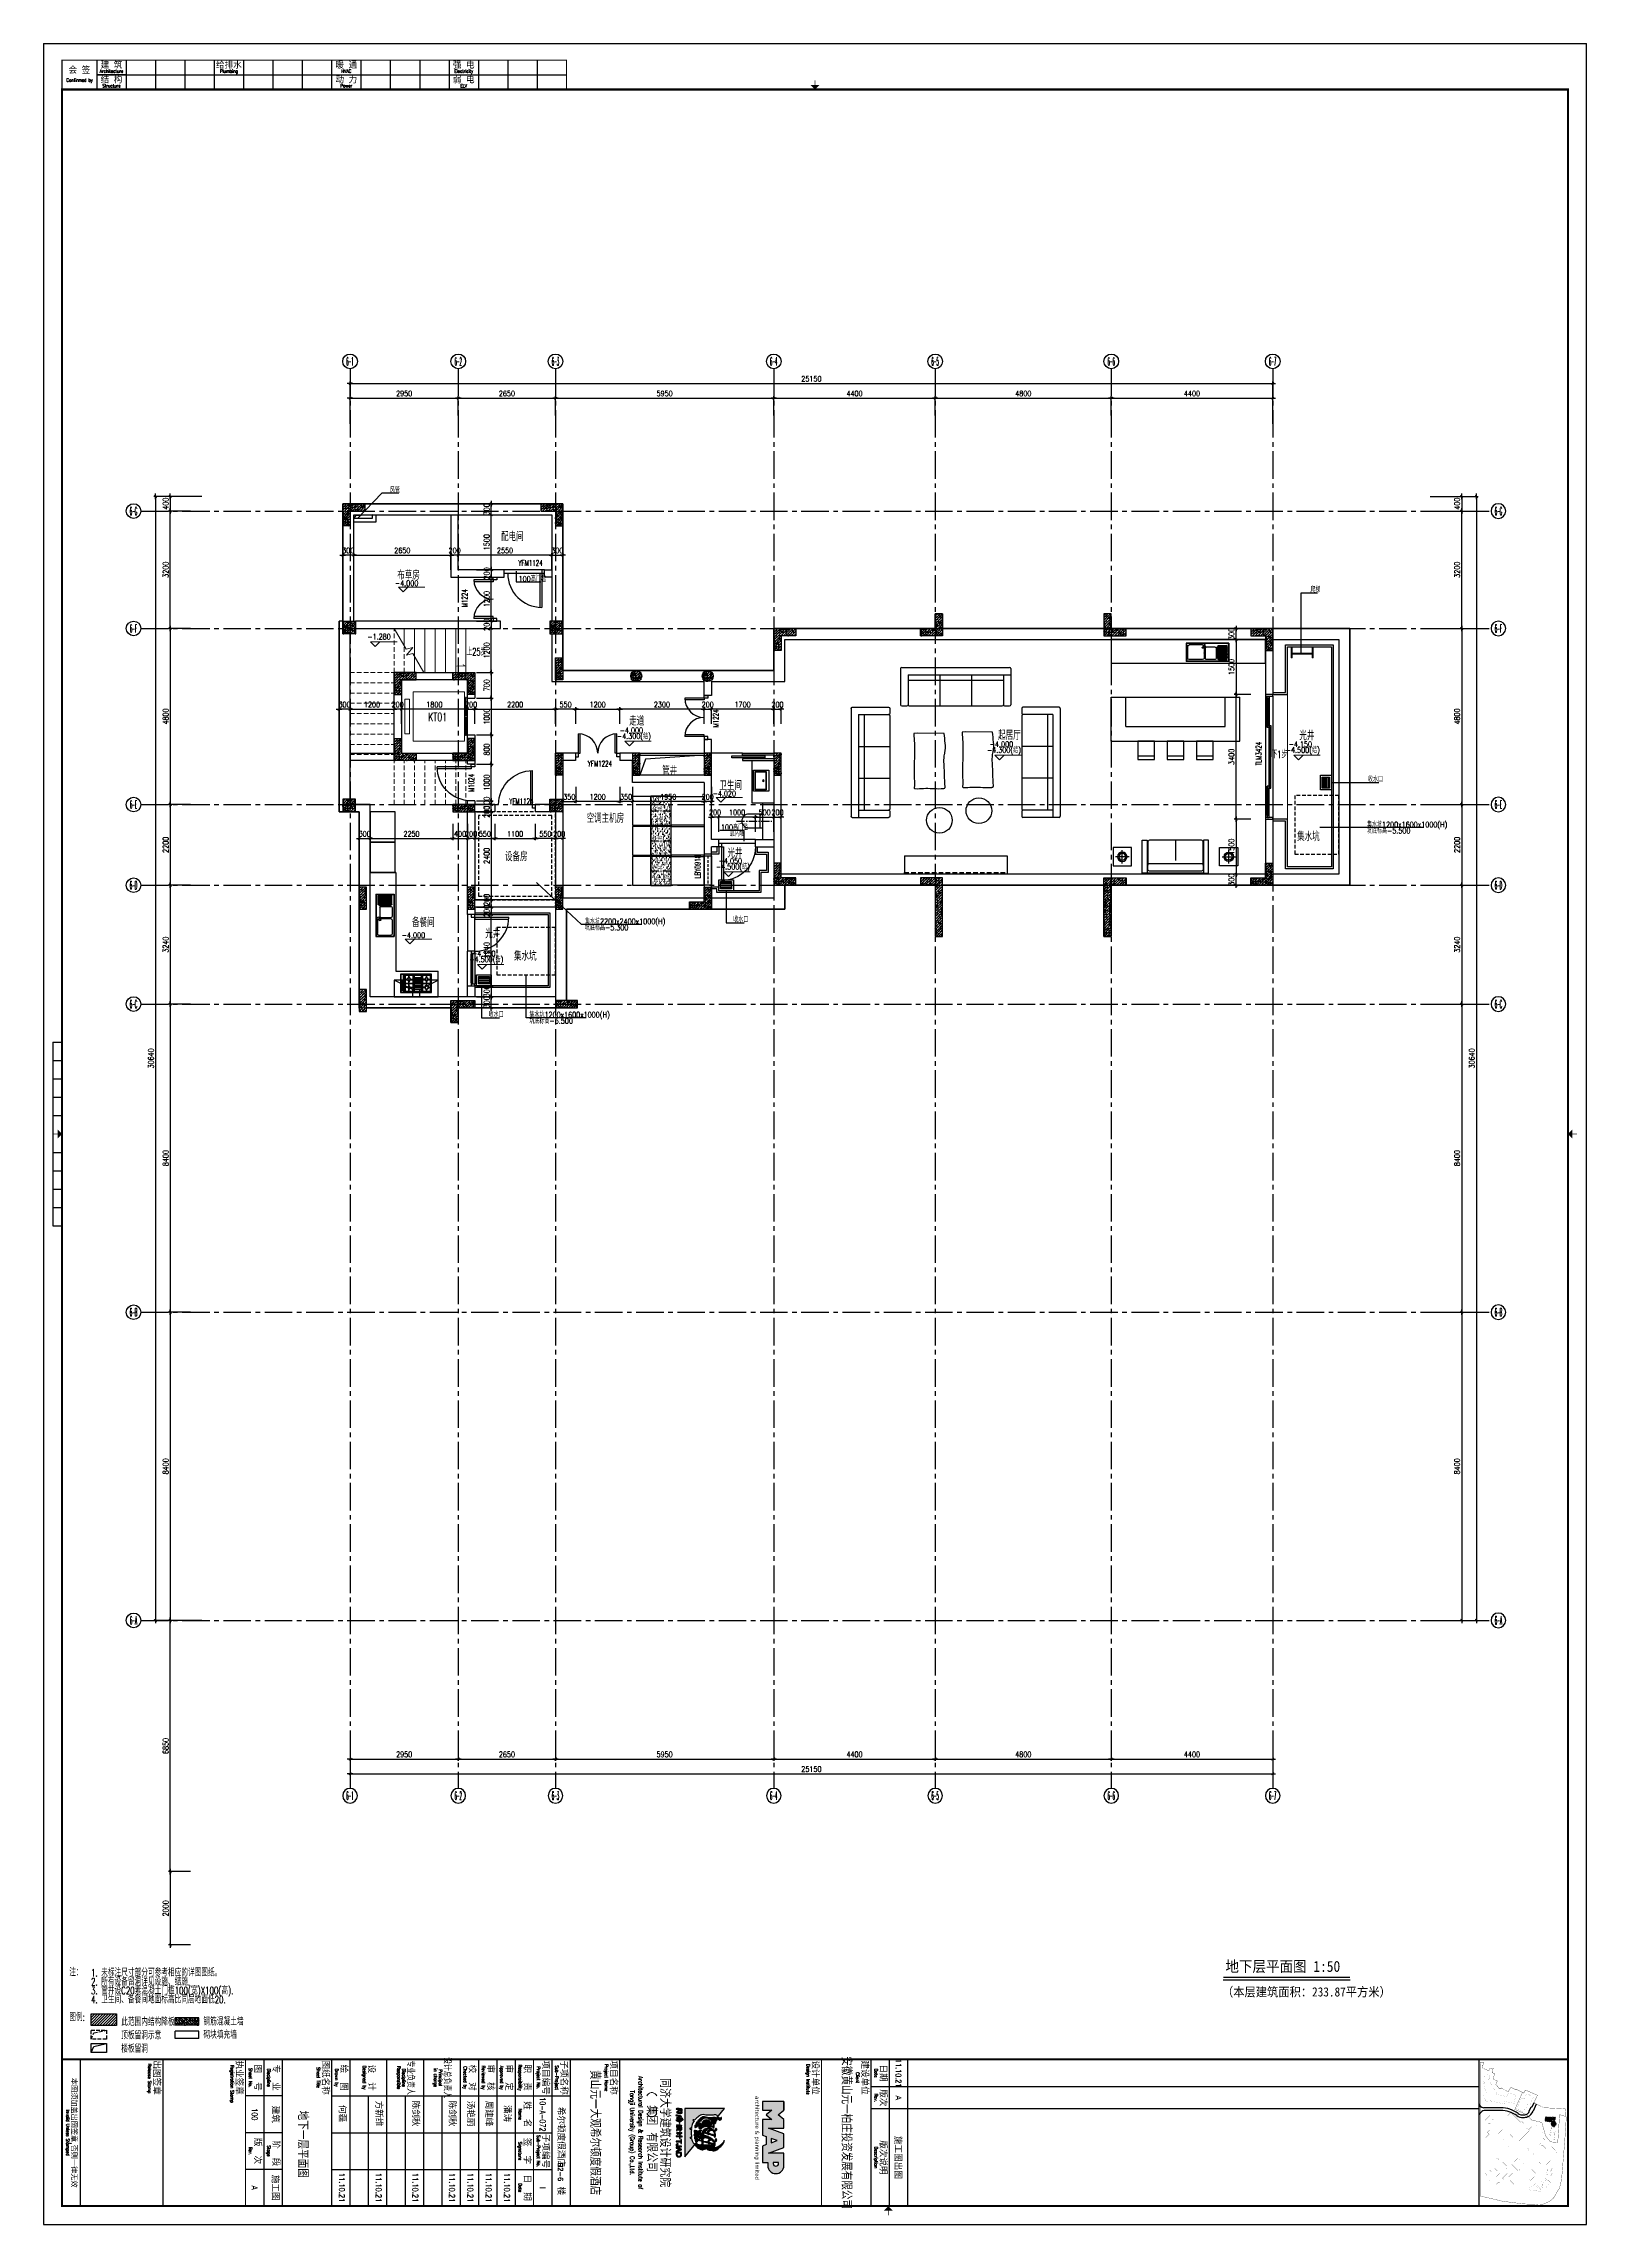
# Model space of a CAD drawing. Extents: x -395226 to -176901, y -140672 to 68263.
# Drawn here: x -395226 to -353176, y 8813 to 68263 of the extents above; entities that cross this region are included whole.
import ezdxf
from ezdxf.enums import TextEntityAlignment as Align

# ---------------------------------------------------------------- set-up
doc = ezdxf.new("R2010")
doc.units = 0
doc.header["$LTSCALE"] = 1000
doc.header["$MEASUREMENT"] = 0
for name, pattern in [('ACAD_ISO08W100', [36, 24, -3, 6, -3]), ('DASH', [0.35, 0.25, -0.1]), ('HIDDEN', [0.375, 0.25, -0.125]), ('HIDDEN2', [0.1875, 0.125, -0.0625]), ('Plans$0$CENTER2', [1.125, 0.75, -0.125, 0.125, -0.125]), ('Plans$0$HIDDEN', [0.375, 0.25, -0.125]), ('Plans$0$HIDDEN2', [0.1875, 0.125, -0.0625])]:
    doc.linetypes.add(name, pattern=pattern)
doc.layers.get('0').update_dxf_attribs({"linetype": 'CONTINUOUS'})
doc.layers.get('Defpoints').update_dxf_attribs({"linetype": 'CONTINUOUS'})
for name, color, linetype in [('00000', 7, 'CONTINUOUS'), ('A-AXIS', 3, 'CONTINUOUS'), ('A-AXIS-TEXT', 7, 'CONTINUOUS'), ('A-COLUMN', 1, 'CONTINUOUS'), ('A-COLUMN-hatch', 252, 'CONTINUOUS'), ('A-DIM', 201, 'CONTINUOUS'), ('A-DOTE', 8, 'ACAD_ISO08W100'), ('A-FACADE-hatch', 252, 'CONTINUOUS'), ('A-FIN-GRAN', 34, 'CONTINUOUS'), ('A-FUR', 251, 'CONTINUOUS'), ('A-KITCHEN', 40, 'CONTINUOUS'), ('A-LINE', 8, 'CONTINUOUS'), ('A-LVTRY', 147, 'CONTINUOUS'), ('A-NOTE', 150, 'CONTINUOUS'), ('A-PUB-DIM', 3, 'CONTINUOUS'), ('A-RAIN', 6, 'CONTINUOUS'), ('A-TEXT-CN', 31, 'CONTINUOUS'), ('A-WALL', 2, 'CONTINUOUS'), ('A-WINDOW', 4, 'CONTINUOUS'), ('A-WINDOW-TEXT', 93, 'CONTINUOUS'), ('Plans$0$Grid', 9, 'Plans$0$CENTER2'), ('图框', 7, 'CONTINUOUS')]:
    doc.layers.add(name, color=color, linetype=linetype)
doc.layers.add('A-LEVEL', color=135, linetype='CONTINUOUS', lineweight=0)
doc.layers.add('A-STAIR', color=30, linetype='CONTINUOUS', lineweight=0)
doc.styles.add('_HZTXT', font='tjromans.shx', dxfattribs={"width": 0.7, "bigfont": 'tjhztxt.shx'})
doc.styles.add('COMPLEX', font='COMPLEX')
doc.styles.add('DIM_FONT', font='SIMPLEX', dxfattribs={"width": 0.7, "bigfont": 'GBCBIG'})
doc.styles.add('Plans$0$Plans$0$HZF', font='ROMANS2.shx', dxfattribs={"width": 0.7, "bigfont": 'HZDF2.shx'})
doc.styles.add('PRC-B', font='SIMHEI.TTF', dxfattribs={"width": 0.9})
doc.styles.add('PRC-S', font='tjromans.shx', dxfattribs={"width": 0.7, "bigfont": 'tjhztxt.shx'})
doc.styles.get("Standard").update_dxf_attribs({"font": 'GBENOR', "bigfont": 'GBCBIG'})
doc.styles.add('TJHZTXT', font='tjromans.shx', dxfattribs={"width": 0.8, "bigfont": 'tjhztxt.shx'})
doc.styles.add('TKZ1_tjhts.shx', font='tjromant.shx', dxfattribs={"bigfont": 'tjhts.shx'})
doc.styles.add('TKZ2_tjkts.shx', font='tjromant.shx', dxfattribs={"bigfont": 'tjkts.shx'})
doc.styles.add('VERDAND', font='verdana.TTF')
doc.styles.add('zjz', font='tjromans.shx', dxfattribs={"width": 0.7, "height": 500, "bigfont": 'tjhztxt.shx'})
doc.dimstyles.new('DIM100', dxfattribs={"dimscale": 100, "dimtxt": 3, "dimasz": 0.01, "dimexe": 1, "dimexo": 1, "dimgap": 1, "dimtad": 1, "dimdec": 0, "dimzin": 0, "dimdsep": 46, "dimtxsty": 'DIM_FONT', "dimblk1": '_DIMX', "dimblk2": '_DIMX', "dimsah": 1, "dimcen": 0.01, "dimclrd": 256, "dimclre": 256, "dimclrt": 7, "dimadec": 0, "dimazin": 0, "dimtfac": 1, "dimtdec": 0, "dimtix": 1, "dimtmove": 2, "dimatfit": 3, "dimldrblk": '_DIMX', "dimfxl": 0, "dimtolj": 1, "dimtzin": 5, "dimarcsym": 0})

# ---------------------------------------------------------------- blocks, each defined once
blk = doc.blocks.new('_DIMX')
blk.add_line((-150, 0), (150, 0))
at = {"const_width": 50}
blk.add_lwpolyline([(-70, -70), (70, 70)], dxfattribs=at)
blk = doc.blocks.new('*D477')
at = {"layer": 'A-PUB-DIM', "lineweight": -2}
for p, q in [((-22498, 22043), (-22498, 22570)), ((-22498, 22520), (-19549, 22520)), ((-19548, 22043), (-19548, 22570))]:
    blk.add_line(p, q, dxfattribs=at)
at = {"layer": 'Defpoints', "color": 0}
for p in [(-19548, 22520), (-22498, 21993), (-19548, 21993)]:
    blk.add_point(p, dxfattribs=at)
at = {"layer": 'A-PUB-DIM', "lineweight": -2, "xscale": 0.5, "yscale": 0.5, "zscale": 0.5, "rotation": 180}
blk.add_blockref('_DIMX', (-22498, 22520), dxfattribs=at)
at = {"layer": 'A-PUB-DIM', "lineweight": -2, "xscale": 0.5, "yscale": 0.5, "zscale": 0.5}
blk.add_blockref('_DIMX', (-19548, 22520), dxfattribs=at)
at = {"layer": 'A-PUB-DIM', "insert": (-21023, 22645), "char_height": 150, "attachment_point": 5, "style": 'DIM_FONT'}
blk.add_mtext('\\A1;2950', dxfattribs=at)
blk = doc.blocks.new('*D478')
at = {"layer": 'A-PUB-DIM', "lineweight": -2}
for p, q in [((-19548, 22043), (-19548, 22570)), ((-19548, 22520), (-16899, 22520)), ((-16898, 22043), (-16898, 22570))]:
    blk.add_line(p, q, dxfattribs=at)
at = {"layer": 'Defpoints', "color": 0}
for p in [(-16898, 22520), (-19548, 21993), (-16898, 21993)]:
    blk.add_point(p, dxfattribs=at)
at = {"layer": 'A-PUB-DIM', "lineweight": -2, "xscale": 0.5, "yscale": 0.5, "zscale": 0.5, "rotation": 180}
blk.add_blockref('_DIMX', (-19548, 22520), dxfattribs=at)
at = {"layer": 'A-PUB-DIM', "lineweight": -2, "xscale": 0.5, "yscale": 0.5, "zscale": 0.5}
blk.add_blockref('_DIMX', (-16898, 22520), dxfattribs=at)
at = {"layer": 'A-PUB-DIM', "insert": (-18223, 22645), "char_height": 150, "attachment_point": 5, "style": 'DIM_FONT'}
blk.add_mtext('\\A1;2650', dxfattribs=at)
blk = doc.blocks.new('*D479')
at = {"layer": 'A-PUB-DIM', "lineweight": -2}
for p, q in [((-16898, 22043), (-16898, 22570)), ((-16898, 22520), (-10949, 22520)), ((-10948, 22043), (-10948, 22570))]:
    blk.add_line(p, q, dxfattribs=at)
at = {"layer": 'Defpoints', "color": 0}
for p in [(-10948, 22520), (-16898, 21993), (-10948, 21993)]:
    blk.add_point(p, dxfattribs=at)
at = {"layer": 'A-PUB-DIM', "lineweight": -2, "xscale": 0.5, "yscale": 0.5, "zscale": 0.5, "rotation": 180}
blk.add_blockref('_DIMX', (-16898, 22520), dxfattribs=at)
at = {"layer": 'A-PUB-DIM', "lineweight": -2, "xscale": 0.5, "yscale": 0.5, "zscale": 0.5}
blk.add_blockref('_DIMX', (-10948, 22520), dxfattribs=at)
at = {"layer": 'A-PUB-DIM', "insert": (-13923, 22645), "char_height": 150, "attachment_point": 5, "style": 'DIM_FONT'}
blk.add_mtext('\\A1;5950', dxfattribs=at)
blk = doc.blocks.new('*D480')
at = {"layer": 'A-PUB-DIM', "lineweight": -2}
for p, q in [((-10948, 22043), (-10948, 22570)), ((-10948, 22520), (-6549, 22520)), ((-6548, 22043), (-6548, 22570))]:
    blk.add_line(p, q, dxfattribs=at)
at = {"layer": 'Defpoints', "color": 0}
for p in [(-6548, 22520), (-10948, 21993), (-6548, 21993)]:
    blk.add_point(p, dxfattribs=at)
at = {"layer": 'A-PUB-DIM', "lineweight": -2, "xscale": 0.5, "yscale": 0.5, "zscale": 0.5, "rotation": 180}
blk.add_blockref('_DIMX', (-10948, 22520), dxfattribs=at)
at = {"layer": 'A-PUB-DIM', "lineweight": -2, "xscale": 0.5, "yscale": 0.5, "zscale": 0.5}
blk.add_blockref('_DIMX', (-6548, 22520), dxfattribs=at)
at = {"layer": 'A-PUB-DIM', "insert": (-8748, 22645), "char_height": 150, "attachment_point": 5, "style": 'DIM_FONT'}
blk.add_mtext('\\A1;4400', dxfattribs=at)
blk = doc.blocks.new('*D481')
at = {"layer": 'A-PUB-DIM', "lineweight": -2}
for p, q in [((-6548, 22043), (-6548, 22570)), ((-6548, 22520), (-1749, 22520)), ((-1748, 22043), (-1748, 22570))]:
    blk.add_line(p, q, dxfattribs=at)
at = {"layer": 'Defpoints', "color": 0}
for p in [(-1748, 22520), (-6548, 21993), (-1748, 21993)]:
    blk.add_point(p, dxfattribs=at)
at = {"layer": 'A-PUB-DIM', "lineweight": -2, "xscale": 0.5, "yscale": 0.5, "zscale": 0.5, "rotation": 180}
blk.add_blockref('_DIMX', (-6548, 22520), dxfattribs=at)
at = {"layer": 'A-PUB-DIM', "lineweight": -2, "xscale": 0.5, "yscale": 0.5, "zscale": 0.5}
blk.add_blockref('_DIMX', (-1748, 22520), dxfattribs=at)
at = {"layer": 'A-PUB-DIM', "insert": (-4148, 22645), "char_height": 150, "attachment_point": 5, "style": 'DIM_FONT'}
blk.add_mtext('\\A1;4800', dxfattribs=at)
blk = doc.blocks.new('*D482')
at = {"layer": 'A-PUB-DIM', "lineweight": -2}
for p, q in [((-1748, 22043), (-1748, 22570)), ((-1748, 22520), (2651, 22520)), ((2652, 22043), (2652, 22570))]:
    blk.add_line(p, q, dxfattribs=at)
at = {"layer": 'Defpoints', "color": 0}
for p in [(2652, 22520), (-1748, 21993), (2652, 21993)]:
    blk.add_point(p, dxfattribs=at)
at = {"layer": 'A-PUB-DIM', "lineweight": -2, "xscale": 0.5, "yscale": 0.5, "zscale": 0.5, "rotation": 180}
blk.add_blockref('_DIMX', (-1748, 22520), dxfattribs=at)
at = {"layer": 'A-PUB-DIM', "lineweight": -2, "xscale": 0.5, "yscale": 0.5, "zscale": 0.5}
blk.add_blockref('_DIMX', (2652, 22520), dxfattribs=at)
at = {"layer": 'A-PUB-DIM', "insert": (452, 22645), "char_height": 150, "attachment_point": 5, "style": 'DIM_FONT'}
blk.add_mtext('\\A1;4400', dxfattribs=at)
blk = doc.blocks.new('*D483')
at = {"layer": 'A-PUB-DIM', "lineweight": -2}
for p, q in [((-22498, 21818), (-22498, 22970)), ((-22498, 22920), (2651, 22920)), ((2652, 21818), (2652, 22970))]:
    blk.add_line(p, q, dxfattribs=at)
at = {"layer": 'Defpoints', "color": 0}
for p in [(2652, 22920), (-22498, 21768), (2652, 21768)]:
    blk.add_point(p, dxfattribs=at)
at = {"layer": 'A-PUB-DIM', "lineweight": -2, "xscale": 0.5, "yscale": 0.5, "zscale": 0.5, "rotation": 180}
blk.add_blockref('_DIMX', (-22498, 22920), dxfattribs=at)
at = {"layer": 'A-PUB-DIM', "lineweight": -2, "xscale": 0.5, "yscale": 0.5, "zscale": 0.5}
blk.add_blockref('_DIMX', (2652, 22920), dxfattribs=at)
at = {"layer": 'A-PUB-DIM', "insert": (-9923, 23045), "char_height": 150, "attachment_point": 5, "style": 'DIM_FONT'}
blk.add_mtext('\\A1;25150', dxfattribs=at)
blk = doc.blocks.new('_AXISO')
blk.add_circle((0, 0), 0.5)
at = {"layer": 'A-AXIS-TEXT', "style": 'COMPLEX', "width": 1.041667}
blk.add_attdef('A', text='', height=0.56, dxfattribs=at).set_placement((-0.25, -0.28), (0.25, -0.28), align=Align.FIT)
blk = doc.blocks.new('*D484')
at = {"layer": 'A-PUB-DIM', "lineweight": -2}
for p, q in [((-26848, 16240), (-27448, 16240)), ((-27398, 16239), (-27398, 11440)), ((-26848, 11440), (-27448, 11440))]:
    blk.add_line(p, q, dxfattribs=at)
at = {"layer": 'Defpoints', "color": 0}
for p in [(-26798, 16240), (-27398, 11440), (-26798, 11440)]:
    blk.add_point(p, dxfattribs=at)
at = {"layer": 'A-PUB-DIM', "lineweight": -2, "xscale": 0.5, "yscale": 0.5, "zscale": 0.5}
for p, rotation in [((-27398, 16240), 90), ((-27398, 11440), 270)]:
    blk.add_blockref('_DIMX', p, dxfattribs=dict(at, rotation=rotation))
at = {"layer": 'A-PUB-DIM', "insert": (-27523, 13840), "char_height": 150, "attachment_point": 5, "rotation": 90, "style": 'DIM_FONT'}
blk.add_mtext('\\A1;4800', dxfattribs=at)
blk = doc.blocks.new('*D485')
at = {"layer": 'A-PUB-DIM', "lineweight": -2}
for p, q in [((-26848, 11440), (-27448, 11440)), ((-27398, 11439), (-27398, 9240)), ((-26848, 9240), (-27448, 9240))]:
    blk.add_line(p, q, dxfattribs=at)
at = {"layer": 'Defpoints', "color": 0}
for p in [(-26798, 11440), (-27398, 9240), (-26798, 9240)]:
    blk.add_point(p, dxfattribs=at)
at = {"layer": 'A-PUB-DIM', "lineweight": -2, "xscale": 0.5, "yscale": 0.5, "zscale": 0.5}
for p, rotation in [((-27398, 11440), 90), ((-27398, 9240), 270)]:
    blk.add_blockref('_DIMX', p, dxfattribs=dict(at, rotation=rotation))
at = {"layer": 'A-PUB-DIM', "insert": (-27523, 10340), "char_height": 150, "attachment_point": 5, "rotation": 90, "style": 'DIM_FONT'}
blk.add_mtext('\\A1;2200', dxfattribs=at)
blk = doc.blocks.new('*D486')
at = {"layer": 'A-PUB-DIM', "lineweight": -2}
for p, q in [((-26848, 9240), (-27448, 9240)), ((-27398, 9239), (-27398, 6001)), ((-26848, 6000), (-27448, 6000))]:
    blk.add_line(p, q, dxfattribs=at)
at = {"layer": 'Defpoints', "color": 0}
for p in [(-26798, 9240), (-27398, 6000), (-26798, 6000)]:
    blk.add_point(p, dxfattribs=at)
at = {"layer": 'A-PUB-DIM', "lineweight": -2, "xscale": 0.5, "yscale": 0.5, "zscale": 0.5}
for p, rotation in [((-27398, 9240), 90), ((-27398, 6000), 270)]:
    blk.add_blockref('_DIMX', p, dxfattribs=dict(at, rotation=rotation))
at = {"layer": 'A-PUB-DIM', "insert": (-27523, 7620), "char_height": 150, "attachment_point": 5, "rotation": 90, "style": 'DIM_FONT'}
blk.add_mtext('\\A1;3240', dxfattribs=at)
blk = doc.blocks.new('*D487')
at = {"layer": 'A-PUB-DIM', "lineweight": -2}
for p, q in [((-26848, 6000), (-27448, 6000)), ((-27398, 6000), (-27398, -2399)), ((-26848, -2400), (-27448, -2400))]:
    blk.add_line(p, q, dxfattribs=at)
at = {"layer": 'Defpoints', "color": 0}
for p in [(-26798, 6000), (-27398, -2400), (-26798, -2400)]:
    blk.add_point(p, dxfattribs=at)
at = {"layer": 'A-PUB-DIM', "lineweight": -2, "xscale": 0.5, "yscale": 0.5, "zscale": 0.5}
for p, rotation in [((-27398, 6000), 90), ((-27398, -2400), 270)]:
    blk.add_blockref('_DIMX', p, dxfattribs=dict(at, rotation=rotation))
at = {"layer": 'A-PUB-DIM', "insert": (-27523, 1800), "char_height": 150, "attachment_point": 5, "rotation": 90, "style": 'DIM_FONT'}
blk.add_mtext('\\A1;8400', dxfattribs=at)
blk = doc.blocks.new('*D488')
at = {"layer": 'A-PUB-DIM', "lineweight": -2}
for p, q in [((-26848, -2400), (-27448, -2400)), ((-27398, -2400), (-27398, -10799)), ((-26848, -10800), (-27448, -10800))]:
    blk.add_line(p, q, dxfattribs=at)
at = {"layer": 'Defpoints', "color": 0}
for p in [(-26798, -2400), (-27398, -10800), (-26798, -10800)]:
    blk.add_point(p, dxfattribs=at)
at = {"layer": 'A-PUB-DIM', "lineweight": -2, "xscale": 0.5, "yscale": 0.5, "zscale": 0.5}
for p, rotation in [((-27398, -2400), 90), ((-27398, -10800), 270)]:
    blk.add_blockref('_DIMX', p, dxfattribs=dict(at, rotation=rotation))
at = {"layer": 'A-PUB-DIM', "insert": (-27523, -6600), "char_height": 150, "attachment_point": 5, "rotation": 90, "style": 'DIM_FONT'}
blk.add_mtext('\\A1;8400', dxfattribs=at)
blk = doc.blocks.new('*D489')
at = {"layer": 'A-PUB-DIM', "lineweight": -2}
for p, q in [((-26540, 19840), (-27848, 19840)), ((-27798, 19840), (-27798, -10799)), ((-26540, -10800), (-27848, -10800))]:
    blk.add_line(p, q, dxfattribs=at)
at = {"layer": 'Defpoints', "color": 0}
for p in [(-26490, 19840), (-27798, -10800), (-26490, -10800)]:
    blk.add_point(p, dxfattribs=at)
at = {"layer": 'A-PUB-DIM', "lineweight": -2, "xscale": 0.5, "yscale": 0.5, "zscale": 0.5}
for p, rotation in [((-27798, 19840), 90), ((-27798, -10800), 270)]:
    blk.add_blockref('_DIMX', p, dxfattribs=dict(at, rotation=rotation))
at = {"layer": 'A-PUB-DIM', "insert": (-27923, 4520), "char_height": 150, "attachment_point": 5, "rotation": 90, "style": 'DIM_FONT'}
blk.add_mtext('\\A1;30640', dxfattribs=at)
blk = doc.blocks.new('*D490')
at = {"layer": 'A-PUB-DIM', "lineweight": -2}
for p, q in [((7251, 16240), (7852, 16240)), ((7802, 16239), (7802, 11440)), ((7251, 11440), (7852, 11440))]:
    blk.add_line(p, q, dxfattribs=at)
at = {"layer": 'Defpoints', "color": 0}
for p in [(7201, 16240), (7201, 11440), (7802, 11440)]:
    blk.add_point(p, dxfattribs=at)
at = {"layer": 'A-PUB-DIM', "lineweight": -2, "xscale": 0.5, "yscale": 0.5, "zscale": 0.5}
for p, rotation in [((7802, 16240), 90), ((7802, 11440), 270)]:
    blk.add_blockref('_DIMX', p, dxfattribs=dict(at, rotation=rotation))
at = {"layer": 'A-PUB-DIM', "insert": (7677, 13840), "char_height": 150, "attachment_point": 5, "rotation": 90, "style": 'DIM_FONT'}
blk.add_mtext('\\A1;4800', dxfattribs=at)
blk = doc.blocks.new('*D491')
at = {"layer": 'A-PUB-DIM', "lineweight": -2}
for p, q in [((7251, 11440), (7852, 11440)), ((7802, 11439), (7802, 9240)), ((7251, 9240), (7852, 9240))]:
    blk.add_line(p, q, dxfattribs=at)
at = {"layer": 'Defpoints', "color": 0}
for p in [(7201, 11440), (7201, 9240), (7802, 9240)]:
    blk.add_point(p, dxfattribs=at)
at = {"layer": 'A-PUB-DIM', "lineweight": -2, "xscale": 0.5, "yscale": 0.5, "zscale": 0.5}
for p, rotation in [((7802, 11440), 90), ((7802, 9240), 270)]:
    blk.add_blockref('_DIMX', p, dxfattribs=dict(at, rotation=rotation))
at = {"layer": 'A-PUB-DIM', "insert": (7677, 10340), "char_height": 150, "attachment_point": 5, "rotation": 90, "style": 'DIM_FONT'}
blk.add_mtext('\\A1;2200', dxfattribs=at)
blk = doc.blocks.new('*D492')
at = {"layer": 'A-PUB-DIM', "lineweight": -2}
for p, q in [((7251, 9240), (7852, 9240)), ((7802, 9239), (7802, 6001)), ((7251, 6000), (7852, 6000))]:
    blk.add_line(p, q, dxfattribs=at)
at = {"layer": 'Defpoints', "color": 0}
for p in [(7201, 9240), (7201, 6000), (7802, 6000)]:
    blk.add_point(p, dxfattribs=at)
at = {"layer": 'A-PUB-DIM', "lineweight": -2, "xscale": 0.5, "yscale": 0.5, "zscale": 0.5}
for p, rotation in [((7802, 9240), 90), ((7802, 6000), 270)]:
    blk.add_blockref('_DIMX', p, dxfattribs=dict(at, rotation=rotation))
at = {"layer": 'A-PUB-DIM', "insert": (7677, 7620), "char_height": 150, "attachment_point": 5, "rotation": 90, "style": 'DIM_FONT'}
blk.add_mtext('\\A1;3240', dxfattribs=at)
blk = doc.blocks.new('*D493')
at = {"layer": 'A-PUB-DIM', "lineweight": -2}
for p, q in [((7251, 6000), (7852, 6000)), ((7802, 6000), (7802, -2399)), ((7251, -2400), (7852, -2400))]:
    blk.add_line(p, q, dxfattribs=at)
at = {"layer": 'Defpoints', "color": 0}
for p in [(7201, 6000), (7201, -2400), (7802, -2400)]:
    blk.add_point(p, dxfattribs=at)
at = {"layer": 'A-PUB-DIM', "lineweight": -2, "xscale": 0.5, "yscale": 0.5, "zscale": 0.5}
for p, rotation in [((7802, 6000), 90), ((7802, -2400), 270)]:
    blk.add_blockref('_DIMX', p, dxfattribs=dict(at, rotation=rotation))
at = {"layer": 'A-PUB-DIM', "insert": (7677, 1800), "char_height": 150, "attachment_point": 5, "rotation": 90, "style": 'DIM_FONT'}
blk.add_mtext('\\A1;8400', dxfattribs=at)
blk = doc.blocks.new('*D494')
at = {"layer": 'A-PUB-DIM', "lineweight": -2}
for p, q in [((7251, -2400), (7852, -2400)), ((7802, -2400), (7802, -10799)), ((7251, -10800), (7852, -10800))]:
    blk.add_line(p, q, dxfattribs=at)
at = {"layer": 'Defpoints', "color": 0}
for p in [(7201, -2400), (7201, -10800), (7802, -10800)]:
    blk.add_point(p, dxfattribs=at)
at = {"layer": 'A-PUB-DIM', "lineweight": -2, "xscale": 0.5, "yscale": 0.5, "zscale": 0.5}
for p, rotation in [((7802, -2400), 90), ((7802, -10800), 270)]:
    blk.add_blockref('_DIMX', p, dxfattribs=dict(at, rotation=rotation))
at = {"layer": 'A-PUB-DIM', "insert": (7677, -6600), "char_height": 150, "attachment_point": 5, "rotation": 90, "style": 'DIM_FONT'}
blk.add_mtext('\\A1;8400', dxfattribs=at)
blk = doc.blocks.new('*D495')
at = {"layer": 'A-PUB-DIM', "lineweight": -2}
for p, q in [((6943, 19840), (8252, 19840)), ((8202, 19840), (8202, -10799)), ((6943, -10800), (8252, -10800))]:
    blk.add_line(p, q, dxfattribs=at)
at = {"layer": 'Defpoints', "color": 0}
for p in [(6893, 19840), (6893, -10800), (8202, -10800)]:
    blk.add_point(p, dxfattribs=at)
at = {"layer": 'A-PUB-DIM', "lineweight": -2, "xscale": 0.5, "yscale": 0.5, "zscale": 0.5}
for p, rotation in [((8202, 19840), 90), ((8202, -10800), 270)]:
    blk.add_blockref('_DIMX', p, dxfattribs=dict(at, rotation=rotation))
at = {"layer": 'A-PUB-DIM', "insert": (8077, 4520), "char_height": 150, "attachment_point": 5, "rotation": 90, "style": 'DIM_FONT'}
blk.add_mtext('\\A1;30640', dxfattribs=at)
blk = doc.blocks.new('*D496')
at = {"layer": 'A-PUB-DIM', "lineweight": -2}
for p, q in [((-22498, -14103), (-22498, -14630)), ((-19548, -14103), (-19548, -14630)), ((-22498, -14580), (-19549, -14580))]:
    blk.add_line(p, q, dxfattribs=at)
at = {"layer": 'Defpoints', "color": 0}
for p in [(-22498, -14053), (-19548, -14053), (-19548, -14580)]:
    blk.add_point(p, dxfattribs=at)
at = {"layer": 'A-PUB-DIM', "lineweight": -2, "xscale": 0.5, "yscale": 0.5, "zscale": 0.5, "rotation": 180}
blk.add_blockref('_DIMX', (-22498, -14580), dxfattribs=at)
at = {"layer": 'A-PUB-DIM', "lineweight": -2, "xscale": 0.5, "yscale": 0.5, "zscale": 0.5}
blk.add_blockref('_DIMX', (-19548, -14580), dxfattribs=at)
at = {"layer": 'A-PUB-DIM', "insert": (-21023, -14455), "char_height": 150, "attachment_point": 5, "style": 'DIM_FONT'}
blk.add_mtext('\\A1;2950', dxfattribs=at)
blk = doc.blocks.new('*D497')
at = {"layer": 'A-PUB-DIM', "lineweight": -2}
for p, q in [((-19548, -14103), (-19548, -14630)), ((-16898, -14103), (-16898, -14630)), ((-19548, -14580), (-16899, -14580))]:
    blk.add_line(p, q, dxfattribs=at)
at = {"layer": 'Defpoints', "color": 0}
for p in [(-19548, -14053), (-16898, -14053), (-16898, -14580)]:
    blk.add_point(p, dxfattribs=at)
at = {"layer": 'A-PUB-DIM', "lineweight": -2, "xscale": 0.5, "yscale": 0.5, "zscale": 0.5, "rotation": 180}
blk.add_blockref('_DIMX', (-19548, -14580), dxfattribs=at)
at = {"layer": 'A-PUB-DIM', "lineweight": -2, "xscale": 0.5, "yscale": 0.5, "zscale": 0.5}
blk.add_blockref('_DIMX', (-16898, -14580), dxfattribs=at)
at = {"layer": 'A-PUB-DIM', "insert": (-18223, -14455), "char_height": 150, "attachment_point": 5, "style": 'DIM_FONT'}
blk.add_mtext('\\A1;2650', dxfattribs=at)
blk = doc.blocks.new('*D498')
at = {"layer": 'A-PUB-DIM', "lineweight": -2}
for p, q in [((-16898, -14103), (-16898, -14630)), ((-10948, -14103), (-10948, -14630)), ((-16898, -14580), (-10949, -14580))]:
    blk.add_line(p, q, dxfattribs=at)
at = {"layer": 'Defpoints', "color": 0}
for p in [(-16898, -14053), (-10948, -14053), (-10948, -14580)]:
    blk.add_point(p, dxfattribs=at)
at = {"layer": 'A-PUB-DIM', "lineweight": -2, "xscale": 0.5, "yscale": 0.5, "zscale": 0.5, "rotation": 180}
blk.add_blockref('_DIMX', (-16898, -14580), dxfattribs=at)
at = {"layer": 'A-PUB-DIM', "lineweight": -2, "xscale": 0.5, "yscale": 0.5, "zscale": 0.5}
blk.add_blockref('_DIMX', (-10948, -14580), dxfattribs=at)
at = {"layer": 'A-PUB-DIM', "insert": (-13923, -14455), "char_height": 150, "attachment_point": 5, "style": 'DIM_FONT'}
blk.add_mtext('\\A1;5950', dxfattribs=at)
blk = doc.blocks.new('*D499')
at = {"layer": 'A-PUB-DIM', "lineweight": -2}
for p, q in [((-10948, -14103), (-10948, -14630)), ((-6548, -14103), (-6548, -14630)), ((-10948, -14580), (-6549, -14580))]:
    blk.add_line(p, q, dxfattribs=at)
at = {"layer": 'Defpoints', "color": 0}
for p in [(-10948, -14053), (-6548, -14053), (-6548, -14580)]:
    blk.add_point(p, dxfattribs=at)
at = {"layer": 'A-PUB-DIM', "lineweight": -2, "xscale": 0.5, "yscale": 0.5, "zscale": 0.5, "rotation": 180}
blk.add_blockref('_DIMX', (-10948, -14580), dxfattribs=at)
at = {"layer": 'A-PUB-DIM', "lineweight": -2, "xscale": 0.5, "yscale": 0.5, "zscale": 0.5}
blk.add_blockref('_DIMX', (-6548, -14580), dxfattribs=at)
at = {"layer": 'A-PUB-DIM', "insert": (-8748, -14455), "char_height": 150, "attachment_point": 5, "style": 'DIM_FONT'}
blk.add_mtext('\\A1;4400', dxfattribs=at)
blk = doc.blocks.new('*D500')
at = {"layer": 'A-PUB-DIM', "lineweight": -2}
for p, q in [((-6548, -14103), (-6548, -14630)), ((-1748, -14103), (-1748, -14630)), ((-6548, -14580), (-1749, -14580))]:
    blk.add_line(p, q, dxfattribs=at)
at = {"layer": 'Defpoints', "color": 0}
for p in [(-6548, -14053), (-1748, -14053), (-1748, -14580)]:
    blk.add_point(p, dxfattribs=at)
at = {"layer": 'A-PUB-DIM', "lineweight": -2, "xscale": 0.5, "yscale": 0.5, "zscale": 0.5, "rotation": 180}
blk.add_blockref('_DIMX', (-6548, -14580), dxfattribs=at)
at = {"layer": 'A-PUB-DIM', "lineweight": -2, "xscale": 0.5, "yscale": 0.5, "zscale": 0.5}
blk.add_blockref('_DIMX', (-1748, -14580), dxfattribs=at)
at = {"layer": 'A-PUB-DIM', "insert": (-4148, -14455), "char_height": 150, "attachment_point": 5, "style": 'DIM_FONT'}
blk.add_mtext('\\A1;4800', dxfattribs=at)
blk = doc.blocks.new('*D501')
at = {"layer": 'A-PUB-DIM', "lineweight": -2}
for p, q in [((-1748, -14103), (-1748, -14630)), ((2652, -14103), (2652, -14630)), ((-1748, -14580), (2651, -14580))]:
    blk.add_line(p, q, dxfattribs=at)
at = {"layer": 'Defpoints', "color": 0}
for p in [(-1748, -14053), (2652, -14053), (2652, -14580)]:
    blk.add_point(p, dxfattribs=at)
at = {"layer": 'A-PUB-DIM', "lineweight": -2, "xscale": 0.5, "yscale": 0.5, "zscale": 0.5, "rotation": 180}
blk.add_blockref('_DIMX', (-1748, -14580), dxfattribs=at)
at = {"layer": 'A-PUB-DIM', "lineweight": -2, "xscale": 0.5, "yscale": 0.5, "zscale": 0.5}
blk.add_blockref('_DIMX', (2652, -14580), dxfattribs=at)
at = {"layer": 'A-PUB-DIM', "insert": (452, -14455), "char_height": 150, "attachment_point": 5, "style": 'DIM_FONT'}
blk.add_mtext('\\A1;4400', dxfattribs=at)
blk = doc.blocks.new('*D502')
at = {"layer": 'A-PUB-DIM', "lineweight": -2}
for p, q in [((-22498, -13878), (-22498, -15030)), ((2652, -13878), (2652, -15030)), ((-22498, -14980), (2651, -14980))]:
    blk.add_line(p, q, dxfattribs=at)
at = {"layer": 'Defpoints', "color": 0}
for p in [(-22498, -13828), (2652, -13828), (2652, -14980)]:
    blk.add_point(p, dxfattribs=at)
at = {"layer": 'A-PUB-DIM', "lineweight": -2, "xscale": 0.5, "yscale": 0.5, "zscale": 0.5, "rotation": 180}
blk.add_blockref('_DIMX', (-22498, -14980), dxfattribs=at)
at = {"layer": 'A-PUB-DIM', "lineweight": -2, "xscale": 0.5, "yscale": 0.5, "zscale": 0.5}
blk.add_blockref('_DIMX', (2652, -14980), dxfattribs=at)
at = {"layer": 'A-PUB-DIM', "insert": (-9923, -14855), "char_height": 150, "attachment_point": 5, "style": 'DIM_FONT'}
blk.add_mtext('\\A1;25150', dxfattribs=at)
blk = doc.blocks.new('*D503')
at = {"layer": 'A-PUB-DIM', "lineweight": -2}
for p, q in [((7251, 19440), (7852, 19440)), ((7802, 16240), (7802, 19439)), ((7251, 16240), (7852, 16240))]:
    blk.add_line(p, q, dxfattribs=at)
at = {"layer": 'Defpoints', "color": 0}
for p in [(7201, 19440), (7802, 19440), (7201, 16240)]:
    blk.add_point(p, dxfattribs=at)
at = {"layer": 'A-PUB-DIM', "lineweight": -2, "xscale": 0.5, "yscale": 0.5, "zscale": 0.5}
for p, rotation in [((7802, 19440), 90), ((7802, 16240), 270)]:
    blk.add_blockref('_DIMX', p, dxfattribs=dict(at, rotation=rotation))
at = {"layer": 'A-PUB-DIM', "insert": (7677, 17840), "char_height": 150, "attachment_point": 5, "rotation": 90, "style": 'DIM_FONT'}
blk.add_mtext('\\A1;3200', dxfattribs=at)
blk = doc.blocks.new('*D504')
at = {"layer": 'A-PUB-DIM', "lineweight": -2}
for p, q in [((-26848, 19440), (-27448, 19440)), ((-27398, 16240), (-27398, 19439)), ((-26848, 16240), (-27448, 16240))]:
    blk.add_line(p, q, dxfattribs=at)
at = {"layer": 'Defpoints', "color": 0}
for p in [(-27398, 19440), (-26798, 19440), (-26798, 16240)]:
    blk.add_point(p, dxfattribs=at)
at = {"layer": 'A-PUB-DIM', "lineweight": -2, "xscale": 0.5, "yscale": 0.5, "zscale": 0.5}
for p, rotation in [((-27398, 19440), 90), ((-27398, 16240), 270)]:
    blk.add_blockref('_DIMX', p, dxfattribs=dict(at, rotation=rotation))
at = {"layer": 'A-PUB-DIM', "insert": (-27523, 17840), "char_height": 150, "attachment_point": 5, "rotation": 90, "style": 'DIM_FONT'}
blk.add_mtext('\\A1;3200', dxfattribs=at)
blk = doc.blocks.new('*D505')
at = {"layer": 'A-PUB-DIM', "lineweight": -2}
for p, q in [((-26848, 19840), (-27448, 19840)), ((-27398, 19840), (-27398, 19440)), ((-26848, 19440), (-27448, 19440))]:
    blk.add_line(p, q, dxfattribs=at)
at = {"layer": 'Defpoints', "color": 0}
for p in [(-26798, 19840), (-27398, 19440), (-26798, 19440)]:
    blk.add_point(p, dxfattribs=at)
at = {"layer": 'A-PUB-DIM', "lineweight": -2, "xscale": 0.5, "yscale": 0.5, "zscale": 0.5}
for p, rotation in [((-27398, 19840), 90), ((-27398, 19440), 270)]:
    blk.add_blockref('_DIMX', p, dxfattribs=dict(at, rotation=rotation))
at = {"layer": 'A-PUB-DIM', "insert": (-27523, 19640), "char_height": 150, "attachment_point": 5, "rotation": 90, "style": 'DIM_FONT'}
blk.add_mtext('\\A1;400', dxfattribs=at)
blk = doc.blocks.new('*D506')
at = {"layer": 'A-PUB-DIM', "lineweight": -2}
for p, q in [((7251, 19840), (7852, 19840)), ((7802, 19840), (7802, 19440)), ((7251, 19440), (7852, 19440))]:
    blk.add_line(p, q, dxfattribs=at)
at = {"layer": 'Defpoints', "color": 0}
for p in [(7201, 19840), (7201, 19440), (7802, 19440)]:
    blk.add_point(p, dxfattribs=at)
at = {"layer": 'A-PUB-DIM', "lineweight": -2, "xscale": 0.5, "yscale": 0.5, "zscale": 0.5}
for p, rotation in [((7802, 19840), 90), ((7802, 19440), 270)]:
    blk.add_blockref('_DIMX', p, dxfattribs=dict(at, rotation=rotation))
at = {"layer": 'A-PUB-DIM', "insert": (7677, 19640), "char_height": 150, "attachment_point": 5, "rotation": 90, "style": 'DIM_FONT'}
blk.add_mtext('\\A1;400', dxfattribs=at)
blk = doc.blocks.new('*D475')
at = {"layer": 'A-PUB-DIM', "lineweight": -2}
for p, q in [((-26848, -10800), (-27448, -10800)), ((-27398, -17650), (-27398, -10800)), ((-26848, -17650), (-27448, -17650))]:
    blk.add_line(p, q, dxfattribs=at)
at = {"layer": 'Defpoints', "color": 0}
for p in [(-27398, -10800), (-26798, -10800), (-26798, -17650)]:
    blk.add_point(p, dxfattribs=at)
at = {"layer": 'A-PUB-DIM', "lineweight": -2, "xscale": 0.5, "yscale": 0.5, "zscale": 0.5}
for p, rotation in [((-27398, -10800), 90), ((-27398, -17650), 270)]:
    blk.add_blockref('_DIMX', p, dxfattribs=dict(at, rotation=rotation))
at = {"layer": 'A-PUB-DIM', "insert": (-27523, -14225), "char_height": 150, "attachment_point": 5, "rotation": 90, "style": 'DIM_FONT'}
blk.add_mtext('\\A1;6850', dxfattribs=at)
blk = doc.blocks.new('*D476')
at = {"layer": 'A-PUB-DIM', "lineweight": -2}
for p, q in [((-26848, -17650), (-27448, -17650)), ((-27398, -17651), (-27398, -19650)), ((-26848, -19650), (-27448, -19650))]:
    blk.add_line(p, q, dxfattribs=at)
at = {"layer": 'Defpoints', "color": 0}
for p in [(-26798, -17650), (-27398, -19650), (-26798, -19650)]:
    blk.add_point(p, dxfattribs=at)
at = {"layer": 'A-PUB-DIM', "lineweight": -2, "xscale": 0.5, "yscale": 0.5, "zscale": 0.5}
for p, rotation in [((-27398, -17650), 90), ((-27398, -19650), 270)]:
    blk.add_blockref('_DIMX', p, dxfattribs=dict(at, rotation=rotation))
at = {"layer": 'A-PUB-DIM', "insert": (-27523, -18650), "char_height": 150, "attachment_point": 5, "rotation": 90, "style": 'DIM_FONT'}
blk.add_mtext('\\A1;2000', dxfattribs=at)
blk = doc.blocks.new('Plans$0$A$C1BBB47EB')
for p, q in [((0, -50), (0, 0)), ((0, 0), (850, 0)), ((800, 0), (0, 0)), ((50, 0), (50, -50)), ((800, -50), (800, 0)), ((850, 0), (850, -50)), ((850, -50), (0, -50)), ((50, -18), (800, -18)), ((50, -32), (800, -32)), ((850, -50), (800, -50))]:
    blk.add_line(p, q)
blk = doc.blocks.new('Plans$0$A$C7D013BD0')
for p, q in [((3350, 0), (50, 0)), ((3350, -200), (50, -200))]:
    blk.add_line(p, q)
for points in [[(50, -200), (50, 0), (0, 0), (0, -200), (50, -200)], [(3400, -200), (3400, 0), (3350, 0), (3350, -200), (3400, -200)]]:
    blk.add_lwpolyline(points)
at = {"xscale": -1}
for p in [(900, -50), (1700, -100)]:
    blk.add_blockref('Plans$0$A$C1BBB47EB', p, dxfattribs=at)
for p in [(1700, -100), (2500, -50)]:
    blk.add_blockref('Plans$0$A$C1BBB47EB', p)
blk = doc.blocks.new('Plans$0$A$C1116257C')
at = {"elevation": -2}
blk.add_lwpolyline([(-506, -281), (220, -288), (320, -281)], dxfattribs=at)
blk.add_open_spline([(320, -281, -2), (320, -256, -2), (317, -145, -2), (287, 192, -2), (326, 678, -2), (302, 1032, -2), (310, 1224, -2), (202, 1234, -2), (-14, 1200, -2), (-284, 1234, -2), (-474, 1225, -2), (-509, 1219, -2), (-526, 1209, -2), (-531, 1189, -2), (-518, 1027, -2), (-521, 725, -2), (-485, 414, -2), (-568, 90, -2), (-518, -102, -2), (-506, -281, -2)], degree=3, knots=[1837.916348, 1837.916348, 1837.916348, 1837.916348, 1914.047772, 2169.195469, 2857.57556, 3322.670614, 3339.291623, 3361.174162, 3593.630179, 4069.843568, 4132.889164, 4159.467675, 4179.145101, 4186.463521, 4220.918846, 4665.219288, 5100.531664, 5134.067264, 5667.655054, 5667.655054, 5667.655054, 5667.655054])
blk = doc.blocks.new('Plans$0$A$C7EB31F7E')
for p, q in [((-1296, 2075), (-1296, 1935)), ((-1296, 1875), (-1296, -665)), ((-276, 2105), (-1266, 2105)), ((-446, 1905), (-1266, 1905)), ((-596, 1905), (-596, -695)), ((-446, 1905), (-446, -895)), ((-246, 2075), (-246, -865)), ((-596, 1038), (-1296, 1038)), ((-446, 1038), (-596, 1038)), ((-596, 171), (-1296, 171)), ((-446, 171), (-596, 171)), ((-1296, -725), (-1296, -865)), ((-446, -695), (-1266, -695)), ((-276, -895), (-1266, -895))]:
    blk.add_line(p, q)
for centre, start, end in [((-1266, 2075), 90, 180), ((-1266, 1935), 180, 270), ((-1266, 1875), 90, 180), ((-276, 2075), 0, 90), ((-1266, -665), 180, 270), ((-1266, -725), 90, 180), ((-1266, -865), 180, 270), ((-276, -865), 270, 0)]:
    blk.add_arc(centre, 30, start, end)
blk = doc.blocks.new('Plans$0$A$C539A1996')
for p, q in [((-2020, -579), (-2020, 321)), ((-2020, 173), (-2011, 173)), ((-508, 173), (-490, 173)), ((-490, -579), (-490, 321)), ((-2011, -534), (-2020, -534)), ((-1260, -579), (-1260, -30))]:
    blk.add_line(p, q)
for points in [[(-490, 321), (-2155, 321), (-2155, -579), (-2020, -579)], [(-2020, 321), (-355, 321), (-355, -579), (-490, -579)], [(-508, -534), (-490, -534)]]:
    blk.add_lwpolyline(points)
blk.add_lwpolyline([(-2011, 97), (-2011, 215, -0.414214), (-1966, 260), (-553, 260, -0.414214), (-508, 215), (-508, 97, -0.414214), (-553, 52), (-1966, 52, -0.414214)], format="xyb", close=True)
blk.add_lwpolyline([(-2011, 97), (-2011, -534, 0.414214), (-1966, -579), (-553, -579, 0.414214), (-508, -534), (-508, 97)], format="xyb")
blk = doc.blocks.new('Plans$0$bedside_lamp')
for p, q in [((156075, 2667), (156075, 3033)), ((155892, 2850), (156258, 2850))]:
    blk.add_line(p, q)
for radius in [129, 93]:
    blk.add_circle((156075, 2850), radius)
blk = doc.blocks.new('Plans$0$L2$0$A$C30D2')
for p, q in [((1018, 3), (1018, 503)), ((1018, 503), (1868, 503)), ((1868, 3), (1018, 3)), ((1028, 23), (1028, 483)), ((1038, 493), (1758, 493)), ((1758, 13), (1038, 13)), ((1043, 38), (1043, 468)), ((1053, 478), (1263, 478)), ((1053, 368), (1053, 458)), ((1093, 368), (1053, 368)), ((1053, 258), (1053, 358)), ((1093, 358), (1053, 358)), ((1153, 258), (1053, 258)), ((1153, 248), (1053, 248)), ((1053, 148), (1053, 248)), ((1083, 148), (1053, 148)), ((1053, 48), (1053, 138)), ((1083, 138), (1053, 138)), ((1263, 28), (1053, 28)), ((1063, 468), (1153, 468)), ((1153, 38), (1063, 38)), ((1153, 428), (1153, 468)), ((1153, 258), (1153, 298)), ((1153, 218), (1153, 248)), ((1153, 38), (1153, 68)), ((1163, 468), (1253, 468)), ((1163, 428), (1163, 468)), ((1163, 258), (1163, 298)), ((1263, 258), (1163, 258)), ((1263, 248), (1163, 248)), ((1163, 218), (1163, 248)), ((1163, 38), (1163, 68)), ((1253, 38), (1163, 38)), ((1223, 368), (1263, 368)), ((1223, 358), (1263, 358)), ((1233, 148), (1263, 148)), ((1233, 138), (1263, 138)), ((1263, 368), (1263, 458)), ((1263, 258), (1263, 358)), ((1263, 148), (1263, 248)), ((1263, 48), (1263, 138)), ((1273, 38), (1273, 468)), ((1288, 38), (1288, 468)), ((1298, 478), (1498, 478)), ((1298, 408), (1298, 458)), ((1498, 408), (1298, 408)), ((1498, 398), (1298, 398)), ((1298, 358), (1298, 398)), ((1498, 358), (1298, 358)), ((1498, 348), (1298, 348)), ((1298, 308), (1298, 348)), ((1498, 308), (1298, 308)), ((1498, 298), (1298, 298)), ((1298, 258), (1298, 298)), ((1498, 258), (1298, 258)), ((1498, 248), (1298, 248)), ((1298, 208), (1298, 248)), ((1498, 208), (1298, 208)), ((1498, 198), (1298, 198)), ((1298, 158), (1298, 198)), ((1498, 158), (1298, 158)), ((1298, 108), (1298, 148)), ((1498, 148), (1298, 148)), ((1498, 108), (1298, 108)), ((1498, 98), (1298, 98)), ((1298, 48), (1298, 98)), ((1498, 28), (1298, 28)), ((1308, 468), (1488, 468)), ((1488, 38), (1308, 38)), ((1498, 458), (1498, 408)), ((1498, 398), (1498, 358)), ((1498, 348), (1498, 308)), ((1498, 298), (1498, 258)), ((1498, 248), (1498, 208)), ((1498, 198), (1498, 158)), ((1498, 148), (1498, 108)), ((1498, 98), (1498, 48)), ((1508, 468), (1508, 38)), ((1523, 468), (1523, 38)), ((1533, 478), (1743, 478)), ((1533, 458), (1533, 368)), ((1573, 368), (1533, 368)), ((1533, 358), (1533, 258)), ((1573, 358), (1533, 358)), ((1633, 258), (1533, 258)), ((1633, 248), (1533, 248)), ((1533, 248), (1533, 148)), ((1583, 148), (1533, 148)), ((1583, 138), (1533, 138)), ((1533, 138), (1533, 48)), ((1743, 28), (1533, 28)), ((1543, 468), (1633, 468)), ((1633, 38), (1543, 38)), ((1633, 428), (1633, 468)), ((1633, 258), (1633, 298)), ((1633, 198), (1633, 248)), ((1633, 38), (1633, 88)), ((1643, 468), (1733, 468)), ((1643, 428), (1643, 468)), ((1643, 258), (1643, 298)), ((1743, 258), (1643, 258)), ((1743, 248), (1643, 248)), ((1643, 198), (1643, 248)), ((1643, 38), (1643, 88)), ((1733, 38), (1643, 38)), ((1693, 148), (1743, 148)), ((1693, 138), (1743, 138)), ((1703, 368), (1743, 368)), ((1703, 358), (1743, 358)), ((1743, 458), (1743, 368)), ((1743, 358), (1743, 258)), ((1743, 248), (1743, 148)), ((1743, 138), (1743, 48)), ((1753, 468), (1753, 38)), ((1768, 483), (1768, 23)), ((1778, 473), (1778, 33)), ((1778, 473), (1788, 473)), ((1788, 33), (1778, 33)), ((1788, 473), (1788, 33)), ((1798, 483), (1798, 23)), ((1808, 493), (1848, 493)), ((1848, 13), (1808, 13)), ((1858, 483), (1858, 23)), ((1868, 503), (1868, 3))]:
    blk.add_line(p, q)
at = {"const_width": 1}
for points in [[(1828, 307, 1), (1829, 307, 1)], [(1828, 234, 1), (1829, 234, 1)], [(1828, 161, 1), (1829, 161, 1)], [(1828, 88, 1), (1829, 88, 1)]]:
    blk.add_lwpolyline(points, format="xyb", close=True, dxfattribs=at)
for centre, radius in [((1158, 143), 55), ((1158, 363), 45), ((1158, 143), 45), ((1158, 363), 35), ((1638, 363), 45), ((1638, 363), 35), ((1638, 143), 35), ((1638, 143), 25), ((1828, 297), 20), ((1828, 224), 20), ((1828, 151), 20), ((1828, 78), 20)]:
    blk.add_circle(centre, radius)
for centre, radius, start, end in [((1038, 483), 10, 90, 180), ((1038, 23), 10, 180, 270), ((1053, 468), 10, 90, 180), ((1053, 38), 10, 180, 270), ((1063, 458), 10, 90, 180), ((1063, 48), 10, 180, 270), ((1083, 143), 5, 270, 90), ((1093, 363), 5, 270, 90), ((1158, 428), 5, 180, 0), ((1158, 298), 5, 0, 180), ((1158, 218), 5, 180, 0), ((1158, 68), 5, 0, 180), ((1223, 363), 5, 90, 270), ((1233, 143), 5, 90, 270), ((1253, 458), 10, 0, 90), ((1253, 48), 10, 270, 0), ((1263, 468), 10, 0, 90), ((1263, 38), 10, 270, 0), ((1298, 468), 10, 90, 180), ((1298, 38), 10, 180, 270), ((1308, 458), 10, 90, 180), ((1308, 48), 10, 180, 270), ((1488, 458), 10, 0, 90), ((1488, 48), 10, 270, 0), ((1498, 468), 10, 0, 90), ((1498, 38), 10, 270, 0), ((1533, 468), 10, 90, 180), ((1533, 38), 10, 180, 270), ((1543, 458), 10, 90, 180), ((1543, 48), 10, 180, 270), ((1573, 363), 5, 270, 90), ((1583, 143), 5, 270, 90), ((1638, 428), 5, 180, 0), ((1638, 298), 5, 0, 180), ((1638, 198), 5, 180, 0), ((1638, 88), 5, 0, 180), ((1693, 143), 5, 90, 270), ((1703, 363), 5, 90, 270), ((1733, 458), 10, 0, 90), ((1733, 48), 10, 270, 0), ((1743, 468), 10, 0, 90), ((1743, 38), 10, 270, 0), ((1758, 483), 10, 0, 90), ((1758, 23), 10, 270, 0), ((1808, 483), 10, 90, 180), ((1808, 23), 10, 180, 270), ((1848, 483), 10, 0, 90), ((1848, 23), 10, 270, 0)]:
    blk.add_arc(centre, radius, start, end)
blk = doc.blocks.new('Plans$0$A$C9182')
for p, q in [((4, 501), (4, 2)), ((4, 501), (1164, 501)), ((4, 2), (1164, 2)), ((14, 481), (14, 22)), ((24, 491), (1144, 491)), ((24, 12), (1144, 12)), ((309, 398), (51, 398)), ((309, 378), (51, 378)), ((309, 358), (51, 358)), ((309, 358), (51, 358)), ((309, 338), (51, 338)), ((309, 338), (51, 338)), ((309, 318), (51, 318)), ((309, 298), (51, 298)), ((309, 278), (51, 278)), ((309, 258), (51, 258)), ((309, 238), (51, 238)), ((309, 218), (51, 218)), ((309, 198), (51, 198)), ((309, 178), (51, 178)), ((309, 158), (51, 158)), ((309, 138), (51, 138)), ((309, 118), (51, 118)), ((309, 98), (51, 98)), ((282, 438), (59, 438)), ((282, 418), (59, 418)), ((285, 78), (61, 78)), ((285, 58), (61, 58)), ((344, 364), (344, 80)), ((372, 392), (616, 392)), ((372, 52), (616, 52)), ((644, 364), (644, 80)), ((645, 415), (645, 239)), ((645, 280), (675, 280)), ((660, 410), (692, 369)), ((674, 233), (674, 92)), ((675, 391), (675, 239)), ((685, 435), (723, 386)), ((714, 452), (1084, 452)), ((714, 52), (1084, 52)), ((1124, 412), (1124, 92)), ((1154, 481), (1154, 22)), ((1164, 501), (1164, 2))]:
    blk.add_line(p, q)
for points in [[(51, 378, -0.065503), (45, 379, -0.078222), (40, 381, -0.107176), (37, 385, -0.143429), (36, 388, -0.143429), (37, 392, -0.107176), (40, 395, -0.078222), (45, 398, -0.065503), (51, 398, -0.065503)], [(51, 338, -0.065503), (45, 339, -0.078222), (40, 341, -0.107176), (37, 345, -0.143429), (36, 348, -0.143429), (37, 352, -0.107176), (40, 355, -0.078222), (45, 358, -0.065503), (51, 358, -0.065503)], [(51, 338, -0.065503), (45, 339, -0.078222), (40, 341, -0.107176), (37, 345, -0.143429), (36, 348, -0.143429), (37, 352, -0.107176), (40, 355, -0.078222), (45, 358, -0.065503), (51, 358, -0.065503)], [(51, 298, -0.065503), (45, 299, -0.078222), (40, 301, -0.107176), (37, 305, -0.143429), (36, 308, -0.143429), (37, 312, -0.107176), (40, 315, -0.078222), (45, 318, -0.065503), (51, 318, -0.065503)], [(51, 258, -0.065503), (45, 259, -0.078222), (40, 261, -0.107176), (37, 265, -0.143429), (36, 268, -0.143429), (37, 272, -0.107176), (40, 275, -0.078222), (45, 278, -0.065503), (51, 278, -0.065503)], [(51, 218, -0.065503), (45, 219, -0.078222), (40, 221, -0.107176), (37, 225, -0.143429), (36, 228, -0.143429), (37, 232, -0.107176), (40, 235, -0.078222), (45, 238, -0.065503), (51, 238, -0.065503)], [(51, 178, -0.065503), (45, 179, -0.078222), (40, 181, -0.107176), (37, 185, -0.143429), (36, 188, -0.143429), (37, 192, -0.107176), (40, 195, -0.078222), (45, 198, -0.065503), (51, 198, -0.065503)], [(51, 138, -0.065503), (45, 139, -0.078222), (40, 141, -0.107176), (37, 145, -0.143429), (36, 148, -0.143429), (37, 152, -0.107176), (40, 155, -0.078222), (45, 158, -0.065503), (51, 158, -0.065503)], [(51, 98, -0.065503), (45, 99, -0.078222), (40, 101, -0.107176), (37, 105, -0.143429), (36, 108, -0.143429), (37, 112, -0.107176), (40, 115, -0.078222), (45, 118, -0.065503), (51, 118, -0.065503)], [(59, 418, -0.065503), (53, 419, -0.078222), (48, 421, -0.107176), (45, 425, -0.143429), (44, 428, -0.143429), (45, 432, -0.107176), (48, 435, -0.078222), (53, 438, -0.065503), (59, 438, -0.065503)], [(61, 58, -0.065503), (54, 59, -0.078222), (50, 61, -0.107176), (46, 65, -0.143429), (45, 68, -0.143429), (46, 72, -0.107176), (50, 75, -0.078222), (54, 78, -0.065503), (61, 78, -0.065503)], [(282, 418, 0.065503), (288, 419, 0.078222), (293, 421, 0.107176), (296, 425, 0.143429), (297, 428, 0.143429), (296, 432, 0.107176), (293, 435, 0.078222), (288, 438, 0.065503), (282, 438, 0.065503)], [(285, 58, 0.065503), (291, 59, 0.078222), (296, 61, 0.107176), (299, 65, 0.143429), (300, 68, 0.143429), (299, 72, 0.107176), (296, 75, 0.078222), (291, 78, 0.065503), (285, 78, 0.065503)], [(309, 378, 0.065503), (315, 379, 0.078222), (319, 381, 0.107176), (323, 385, 0.143429), (324, 388, 0.143429), (323, 392, 0.107176), (319, 395, 0.078222), (315, 398, 0.065503), (309, 398, 0.065503)], [(309, 338, 0.065503), (315, 339, 0.078222), (319, 341, 0.107176), (323, 345, 0.143429), (324, 348, 0.143429), (323, 352, 0.107176), (319, 355, 0.078222), (315, 358, 0.065503), (309, 358, 0.065503)], [(309, 338, 0.065503), (315, 339, 0.078222), (319, 341, 0.107176), (323, 345, 0.143429), (324, 348, 0.143429), (323, 352, 0.107176), (319, 355, 0.078222), (315, 358, 0.065503), (309, 358, 0.065503)], [(309, 298, 0.065503), (315, 299, 0.078222), (319, 301, 0.107176), (323, 305, 0.143429), (324, 308, 0.143429), (323, 312, 0.107176), (319, 315, 0.078222), (315, 318, 0.065503), (309, 318, 0.065503)], [(309, 258, 0.065503), (315, 259, 0.078222), (319, 261, 0.107176), (323, 265, 0.143429), (324, 268, 0.143429), (323, 272, 0.107176), (319, 275, 0.078222), (315, 278, 0.065503), (309, 278, 0.065503)], [(309, 218, 0.065503), (315, 219, 0.078222), (319, 221, 0.107176), (323, 225, 0.143429), (324, 228, 0.143429), (323, 232, 0.107176), (319, 235, 0.078222), (315, 238, 0.065503), (309, 238, 0.065503)], [(309, 178, 0.065503), (315, 179, 0.078222), (319, 181, 0.107176), (323, 185, 0.143429), (324, 188, 0.143429), (323, 192, 0.107176), (319, 195, 0.078222), (315, 198, 0.065503), (309, 198, 0.065503)], [(309, 138, 0.065503), (315, 139, 0.078222), (319, 141, 0.107176), (323, 145, 0.143429), (324, 148, 0.143429), (323, 152, 0.107176), (319, 155, 0.078222), (315, 158, 0.065503), (309, 158, 0.065503)], [(309, 98, 0.065503), (315, 99, 0.078222), (319, 101, 0.107176), (323, 105, 0.143429), (324, 108, 0.143429), (323, 112, 0.107176), (319, 115, 0.078222), (315, 118, 0.065503), (309, 118, 0.065503)]]:
    blk.add_lwpolyline(points, format="xyb")
blk.add_circle((660, 435), 25)
for centre, radius, start, end in [((24, 481), 10, 90, 180), ((24, 22), 10, 180, 270), ((372, 364), 28, 90, 180), ((372, 80), 28, 180, 270), ((616, 364), 28, 0, 90), ((616, 80), 28, 270, 0), ((660, 239), 15, 180, 0), ((714, 92), 40, 180, 270), ((714, 412), 40, 90, 136.9438), ((708, 378), 17.8, 208.592, 28.592), ((1084, 412), 40, 0, 90), ((1084, 92), 40, 270, 0), ((1144, 481), 10, 0, 90), ((1144, 22), 10, 270, 0)]:
    blk.add_arc(centre, radius, start, end)
blk = doc.blocks.new('Plans$0$A$C7210188F')
for p, q in [((-1434, 455), (-2634, 455)), ((-2634, 455), (-2634, 5)), ((-2134, 255), (-2634, 5)), ((-2634, 5), (-1434, 5)), ((-1934, 455), (-2134, 455)), ((-2134, 455), (-2134, 255)), ((-2134, 255), (-1934, 255)), ((-1934, 255), (-1934, 455)), ((-1934, 255), (-1434, 5)), ((-1434, 5), (-1434, 455))]:
    blk.add_line(p, q)
blk = doc.blocks.new('Plans$0$duravit-built in wash basin_03175800_plan')
at = {"ltscale": 400}
for points in [[(-415, 280), (-415, -280, 0.414214), (-405, -290), (-10, -290, 0.414214), (0, -280), (0, 280, 0.414214), (-10, 290), (-405, 290, 0.414214)], [(-375, 240), (-375, -240, 0.414214), (-365, -250), (-80, -250, 0.414214), (-70, -240), (-70, 240, 0.414214), (-80, 250), (-365, 250, 0.414214)]]:
    blk.add_lwpolyline(points, format="xyb", close=True, dxfattribs=at)
blk.add_lwpolyline([(-365, 240), (-365, -240), (-80, -240), (-80, 240)], close=True, dxfattribs=at)
blk.add_circle((-150, 0), 20, dxfattribs=at)
blk = doc.blocks.new('Plans$0$CLOSET P')
at = {"color": 8, "linetype": 'Plans$0$CENTER2', "ltscale": 0.3}
blk.add_lwpolyline([(719, 0), (-245, 0)], dxfattribs=at)
blk.add_lwpolyline([(382, 188), (0, 188), (0, -188), (382, -188, 0.414214), (570, 0), (570, 0, 0.414214)], format="xyb", close=True)
blk.add_lwpolyline([(80, -188), (80, 188)])
blk = doc.blocks.new('Plans$0$CL')
for p, q in [((-300, -112.5), (-300, -412.5)), ((-300, -412.5), (-270, -412.5)), ((-270, -112.5), (-270, -412.5)), ((-270, -282.5), (270, -282.5)), ((-270, -312.5), (270, -312.5)), ((270, -112.5), (270, -412.5)), ((270, -412.5), (300, -412.5)), ((300, -112.5), (300, -412.5))]:
    blk.add_line(p, q)
blk = doc.blocks.new('Plans$0$Plans$0$a')
h = blk.add_hatch()
h.set_pattern_fill('AR-SAND', color=256, scale=50, style=0)
h.set_pattern_definition([(37.5, (0, 0), (-3.149668, 96.3411885), [0, -76, 0, -85, 0, -81.25]), (7.5, (0, 0), (88.488835, 141.107303), [0, -41, 0, -68.5, 0, -26.25]), (327.5, (-61.5, 0), (155.707093, 0.2829527), [0, -25, 0, -90, 0, -117.5]), (317.5, (-61.5, 0), (150.30633, 43.883778), [0, -12.5, 0, -59, 0, -67.5])])
h.paths.add_polyline_path([(-217850, 1277690), (-217850, 1277140), (-217070, 1277140), (-217070, 1277690)])
h.paths.add_polyline_path([(-217850, 1277690), (-217870, 1277690), (-217870, 1277140), (-217850, 1277140)])
h.paths.add_polyline_path([(-217050, 1277690), (-217070, 1277690), (-217070, 1277140), (-217050, 1277140)])
h.paths.add_polyline_path([(-217536, 1277359), (-217337, 1277359), (-217337, 1277509), (-217536, 1277509)], flags=24)
for p, q in [((-217460, 1277690), (-217460, 1277482)), ((-217460, 1277365), (-217460, 1277140))]:
    blk.add_line(p, q)
at = {"linetype": 'HIDDEN2', "ltscale": 0.1}
for points in [[(-217850, 1277690), (-217070, 1277690), (-217070, 1278190), (-217850, 1278190)], [(-217850, 1277140), (-217070, 1277140), (-217070, 1276240), (-217850, 1276240)]]:
    blk.add_lwpolyline(points, close=True, dxfattribs=at)
for points in [[(-217870, 1277690), (-217850, 1277690), (-217850, 1277140), (-217870, 1277140)], [(-217850, 1277140), (-217070, 1277140), (-217070, 1277690), (-217850, 1277690)], [(-217070, 1277690), (-217050, 1277690), (-217050, 1277140), (-217070, 1277140)]]:
    blk.add_lwpolyline(points, close=True)
at = {"style": 'Plans$0$Plans$0$HZF', "width": 0.7}
blk.add_text('主机', height=100, dxfattribs=at).set_placement((-217511, 1277384))
blk = doc.blocks.new('*D468')
at = {"layer": 'A-DIM', "lineweight": -2}
for p, q in [((-383424, 51120), (-382974, 51120)), ((-383024, 51119), (-383024, 50420)), ((-383424, 50420), (-382974, 50420))]:
    blk.add_line(p, q, dxfattribs=at)
at = {"layer": 'Defpoints', "color": 0}
for p in [(-383474, 51120), (-383474, 50420), (-383024, 50420)]:
    blk.add_point(p, dxfattribs=at)
at = {"layer": 'A-DIM', "lineweight": -2, "xscale": 0.5, "yscale": 0.5, "zscale": 0.5}
for p, rotation in [((-383024, 51120), 90), ((-383024, 50420), 270)]:
    blk.add_blockref('_DIMX', p, dxfattribs=dict(at, rotation=rotation))
at = {"layer": 'A-DIM', "insert": (-383149, 50770), "char_height": 150, "attachment_point": 5, "rotation": 90, "style": 'DIM_FONT'}
blk.add_mtext('\\A1;700', dxfattribs=at)
blk = doc.blocks.new('*D469')
at = {"layer": 'A-DIM', "lineweight": -2}
for p, q in [((-383424, 50420), (-382974, 50420)), ((-383024, 50419), (-383024, 49420)), ((-383424, 49420), (-382974, 49420))]:
    blk.add_line(p, q, dxfattribs=at)
at = {"layer": 'Defpoints', "color": 0}
for p in [(-383474, 50420), (-383474, 49420), (-383024, 49420)]:
    blk.add_point(p, dxfattribs=at)
at = {"layer": 'A-DIM', "lineweight": -2, "xscale": 0.5, "yscale": 0.5, "zscale": 0.5}
for p, rotation in [((-383024, 50420), 90), ((-383024, 49420), 270)]:
    blk.add_blockref('_DIMX', p, dxfattribs=dict(at, rotation=rotation))
at = {"layer": 'A-DIM', "insert": (-383149, 49920), "char_height": 150, "attachment_point": 5, "rotation": 90, "style": 'DIM_FONT'}
blk.add_mtext('\\A1;1000', dxfattribs=at)
blk = doc.blocks.new('*D1057')
at = {"layer": 'A-DIM', "lineweight": -2}
for p, q in [((-383424, 49420), (-382974, 49420)), ((-383024, 49419), (-383024, 48620)), ((-383424, 48620), (-382974, 48620))]:
    blk.add_line(p, q, dxfattribs=at)
at = {"layer": 'Defpoints', "color": 0}
for p in [(-383474, 49420), (-383474, 48620), (-383024, 48620)]:
    blk.add_point(p, dxfattribs=at)
at = {"layer": 'A-DIM', "lineweight": -2, "xscale": 0.5, "yscale": 0.5, "zscale": 0.5}
for p, rotation in [((-383024, 49420), 90), ((-383024, 48620), 270)]:
    blk.add_blockref('_DIMX', p, dxfattribs=dict(at, rotation=rotation))
at = {"layer": 'A-DIM', "insert": (-383149, 49020), "char_height": 150, "attachment_point": 5, "rotation": 90, "style": 'DIM_FONT'}
blk.add_mtext('\\A1;800', dxfattribs=at)
blk = doc.blocks.new('D12')
for p, q in [((75, 0), (75, 525)), ((75, 0), (125, 0)), ((125, 0), (125, 523)), ((1075, 0), (1075, 523)), ((1125, 0), (1075, 0)), ((1125, 0), (1125, 525))]:
    blk.add_line(p, q)
for points in [[(75, 0), (0, 0), (0, -100), (75, -100)], [(1125, 0), (1200, 0), (1200, -100), (1125, -100)]]:
    blk.add_lwpolyline(points, close=True)
for centre, start, end in [((75, 0), 0, 90), ((1125, 0), 90, 180)]:
    blk.add_arc(centre, 525, start, end)
blk = doc.blocks.new('A$C27EA7CCC')
at = {"layer": 'A-LEVEL', "linetype": 'ByBlock'}
blk.add_lwpolyline([(1018, 509), (509, 0), (0, 509), (2880, 509)], dxfattribs=at)
at = {"layer": 'A-LEVEL', "style": 'zjz', "width": 0.7}
for tag, p in [('-6.000（建筑）', (3635, 1346)), ('-6.300（结构）', (3635, 645))]:
    blk.add_attdef(tag, text='', height=600, dxfattribs=at).set_placement(p, align=Align.RIGHT)
blk = doc.blocks.new('D10')
for p, q in [((75, 0), (75, 925)), ((125, 0), (125, 923.64766)), ((75, 0), (125, 0))]:
    blk.add_line(p, q)
blk.add_lwpolyline([(75, 0), (0, 0), (0, -100), (75, -100)], close=True)
blk.add_arc((75, 0), 925, 0, 90)
blk = doc.blocks.new('dr-1000_swing')
at = {"layer": 'A-WINDOW', "xscale": -1, "rotation": 270}
blk.add_blockref('D10', (100, 0), dxfattribs=at)
blk = doc.blocks.new('window@1000')
blk.add_line((-200, 100), (-200, 1040))
at = {"ltscale": 1.5}
for p, q in [((-100, 1040), (-100, 970)), ((-100, 970), (-80, 970)), ((-100, 180), (-100, 960)), ((-100, 960), (-70, 960)), ((-100, 940), (-50, 940)), ((-80, 990), (0, 990)), ((-80, 970), (-80, 990)), ((-80, 200), (-80, 940)), ((-70, 960), (-70, 980)), ((-70, 980), (-50, 980)), ((-70, 200), (-70, 940)), ((-50, 160), (-50, 980)), ((0, 1040), (0, 150)), ((-50, 200), (-100, 200)), ((-100, 180), (-70, 180)), ((-100, 170), (-80, 170)), ((-100, 170), (-100, 100)), ((-80, 170), (-80, 150)), ((-80, 150), (0, 150)), ((-70, 180), (-70, 160)), ((-50, 160), (-70, 160)), ((0, 100), (0, 150))]:
    blk.add_line(p, q, dxfattribs=at)
blk = doc.blocks.new('Columes_-1F')
at = {"layer": 'A-COLUMN-hatch'}
h = blk.add_hatch(dxfattribs=at)
h.set_pattern_fill('钢筋混凝土', color=256, scale=20, style=0)
h.set_pattern_definition([(45, (-14179.38, 29840), (-35.3553, 35.3553), []), (50, (-14179.38, 29840), (143.452, -12.55), [15, -165]), (355, (-14179.38, 29840), (-27.75, 150.438), [12, -132]), (100.451, (-14167.43, 29838.95), (115.702, 137.888), [12.748, -140.228]), (46.184, (-14179.38, 29880), (213.45, -33.104), [22.5, -247.5]), (96.636, (-14161.6, 29877.24), (186.93, 194.824), [19.12, -210.343]), (351.184, (-14179.38, 29880), (186.93, 194.824), [18, -198]), (21, (-14159.38, 29870), (119.381, -80.524), [15, -165]), (326, (-14159.38, 29870), (48.663, 145.03), [12, -132]), (71.451, (-14149.43, 29863.29), (168.045, 64.506), [12.748, -140.228]), (37.5, (-14179.38, 29840), (2.432, 66.5788), [0, -130.4, 0, -134, 0, -132.5]), (7.5, (-14179.38, 29840), (52.614, 78.8823), [0, -76.4, 0, -127.4, 0, -50.5]), (327.5, (-14223.98, 29840), (106.7645, -4.511), [0, -50, 0, -156, 0, -207]), (317.5, (-14243.98, 29840), (116.637, 20.021), [0, -65, 0, -103.6, 0, -147])])
h.paths.add_polyline_path([(-13979, 29840), (-14179, 29840), (-14179, 30440), (-13579, 30440), (-13579, 30240), (-13979, 30240)])
h = blk.add_hatch(dxfattribs=at)
h.set_pattern_fill('钢筋混凝土', color=256, scale=20, style=0)
h.set_pattern_definition([(45, (-8779.38, 29840), (-35.3553, 35.3553), []), (50, (-8779.38, 29840), (143.452, -12.55), [15, -165]), (355, (-8779.38, 29840), (-27.75, 150.438), [12, -132]), (100.451, (-8767.43, 29838.95), (115.702, 137.888), [12.748, -140.228]), (46.184, (-8779.38, 29880), (213.45, -33.104), [22.5, -247.5]), (96.636, (-8761.6, 29877.24), (186.93, 194.824), [19.12, -210.343]), (351.184, (-8779.38, 29880), (186.93, 194.824), [18, -198]), (21, (-8759.38, 29870), (119.381, -80.524), [15, -165]), (326, (-8759.38, 29870), (48.663, 145.03), [12, -132]), (71.451, (-8749.43, 29863.29), (168.045, 64.506), [12.748, -140.228]), (37.5, (-8779.38, 29840), (2.432, 66.5788), [0, -130.4, 0, -134, 0, -132.5]), (7.5, (-8779.38, 29840), (52.614, 78.8823), [0, -76.4, 0, -127.4, 0, -50.5]), (327.5, (-8823.98, 29840), (106.7645, -4.511), [0, -50, 0, -156, 0, -207]), (317.5, (-8843.98, 29840), (116.637, 20.021), [0, -65, 0, -103.6, 0, -147])])
h.paths.add_polyline_path([(-8379, 29840), (-8179, 29840), (-8179, 30440), (-8779, 30440), (-8779, 30240), (-8379, 30240)])
h = blk.add_hatch(dxfattribs=at)
h.set_pattern_fill('钢筋混凝土', color=256, scale=20, style=0)
h.set_pattern_definition([(45, (1570.62, 26840), (-35.3553, 35.3553), []), (50, (1570.62, 26840), (143.452, -12.55), [15, -165]), (355, (1570.62, 26840), (-27.75, 150.438), [12, -132]), (100.451, (1582.57, 26838.95), (115.702, 137.888), [12.748, -140.228]), (46.184, (1570.62, 26880), (213.45, -33.104), [22.5, -247.5]), (96.636, (1588.4, 26877.24), (186.93, 194.824), [19.12, -210.343]), (351.184, (1570.62, 26880), (186.93, 194.824), [18, -198]), (21, (1590.62, 26870), (119.381, -80.524), [15, -165]), (326, (1590.62, 26870), (48.663, 145.03), [12, -132]), (71.451, (1600.57, 26863.29), (168.045, 64.506), [12.748, -140.228]), (37.5, (1570.62, 26840), (2.432, 66.5788), [0, -130.4, 0, -134, 0, -132.5]), (7.5, (1570.62, 26840), (52.614, 78.8823), [0, -76.4, 0, -127.4, 0, -50.5]), (327.5, (1526.02, 26840), (106.7645, -4.511), [0, -50, 0, -156, 0, -207]), (317.5, (1506.02, 26840), (116.637, 20.021), [0, -65, 0, -103.6, 0, -147])])
h.paths.add_polyline_path([(2171, 27440), (2171, 26840), (1571, 26840), (1571, 27040), (1971, 27040), (1971, 27440)])
h = blk.add_hatch(dxfattribs=at)
h.set_pattern_fill('钢筋混凝土', color=256, scale=20, style=0)
h.set_pattern_definition([(45, (6570.62, 26840), (-35.3553, 35.3553), []), (50, (6570.62, 26840), (143.452, -12.55), [15, -165]), (355, (6570.62, 26840), (-27.75, 150.438), [12, -132]), (100.451, (6582.57, 26838.95), (115.702, 137.888), [12.748, -140.228]), (46.184, (6570.62, 26880), (213.45, -33.104), [22.5, -247.5]), (96.636, (6588.4, 26877.24), (186.93, 194.824), [19.12, -210.343]), (351.184, (6570.62, 26880), (186.93, 194.824), [18, -198]), (21, (6590.62, 26870), (119.381, -80.524), [15, -165]), (326, (6590.62, 26870), (48.663, 145.03), [12, -132]), (71.451, (6600.57, 26863.29), (168.045, 64.506), [12.748, -140.228]), (37.5, (6570.62, 26840), (2.432, 66.5788), [0, -130.4, 0, -134, 0, -132.5]), (7.5, (6570.62, 26840), (52.614, 78.8823), [0, -76.4, 0, -127.4, 0, -50.5]), (327.5, (6526.02, 26840), (106.7645, -4.511), [0, -50, 0, -156, 0, -207]), (317.5, (6506.02, 26840), (116.637, 20.021), [0, -65, 0, -103.6, 0, -147])])
h.paths.add_polyline_path([(6571, 27440), (6571, 26840), (7171, 26840), (7171, 27040), (6771, 27040), (6771, 27440)])
h = blk.add_hatch(dxfattribs=at)
h.set_pattern_fill('钢筋混凝土', color=256, scale=20, style=0)
h.set_pattern_definition([(45, (-14179.38, 26890), (-35.3553, 35.3553), []), (50, (-14179.38, 26890), (143.452, -12.55), [15, -165]), (355, (-14179.38, 26890), (-27.75, 150.44), [12, -132]), (100.45, (-14167.43, 26888.95), (115.7, 137.888), [12.748, -140.23]), (46.184, (-14179.38, 26930), (213.45, -33.104), [22.5, -247.5]), (96.636, (-14161.6, 26927.24), (186.93, 194.82), [19.12, -210.34]), (351.184, (-14179.38, 26930), (186.93, 194.82), [18, -198]), (21, (-14159.38, 26920), (119.38, -80.524), [15, -165]), (326, (-14159.38, 26920), (48.663, 145.03), [12, -132]), (71.45, (-14149.43, 26913.29), (168.045, 64.506), [12.748, -140.23]), (37.5, (-14179.38, 26890), (2.432, 66.579), [0, -130.4, 0, -134, 0, -132.5]), (7.5, (-14179.38, 26890), (52.614, 78.882), [0, -76.4, 0, -127.4, 0, -50.5]), (327.5, (-14223.98, 26890), (106.7645, -4.511), [0, -50, 0, -156, 0, -207]), (317.5, (-14243.98, 26890), (116.637, 20.021), [0, -65, 0, -103.6, 0, -147])])
h.paths.add_polyline_path([(-13829, 26890), (-14179, 26890), (-14179, 27240), (-13829, 27240)])
h = blk.add_hatch(dxfattribs=at)
h.set_pattern_fill('钢筋混凝土', color=256, scale=20, style=0)
h.set_pattern_definition([(45, (-8529.38, 26890), (-35.3553, 35.3553), []), (50, (-8529.38, 26890), (143.452, -12.55), [15, -165]), (355, (-8529.38, 26890), (-27.75, 150.44), [12, -132]), (100.45, (-8517.43, 26888.95), (115.7, 137.888), [12.748, -140.23]), (46.184, (-8529.38, 26930), (213.45, -33.104), [22.5, -247.5]), (96.636, (-8511.6, 26927.24), (186.93, 194.82), [19.12, -210.34]), (351.184, (-8529.38, 26930), (186.93, 194.82), [18, -198]), (21, (-8509.38, 26920), (119.38, -80.524), [15, -165]), (326, (-8509.38, 26920), (48.663, 145.03), [12, -132]), (71.45, (-8499.43, 26913.29), (168.045, 64.506), [12.748, -140.23]), (37.5, (-8529.38, 26890), (2.432, 66.579), [0, -130.4, 0, -134, 0, -132.5]), (7.5, (-8529.38, 26890), (52.614, 78.882), [0, -76.4, 0, -127.4, 0, -50.5]), (327.5, (-8573.98, 26890), (106.7645, -4.511), [0, -50, 0, -156, 0, -207]), (317.5, (-8593.98, 26890), (116.637, 20.021), [0, -65, 0, -103.6, 0, -147])])
h.paths.add_polyline_path([(-8529, 26890), (-8179, 26890), (-8179, 27240), (-8529, 27240)])
h = blk.add_hatch(dxfattribs=at)
h.set_pattern_fill('钢筋混凝土', color=256, scale=20, style=0)
h.set_pattern_definition([(45, (-2429.38, 26440), (-35.3553, 35.3553), []), (50, (-2429.38, 26440), (143.452, -12.55), [15, -165]), (355, (-2429.38, 26440), (-27.75, 150.438), [12, -132]), (100.451, (-2417.43, 26438.95), (115.702, 137.888), [12.748, -140.228]), (46.184, (-2429.38, 26480), (213.45, -33.104), [22.5, -247.5]), (96.636, (-2411.6, 26477.24), (186.93, 194.824), [19.12, -210.343]), (351.184, (-2429.38, 26480), (186.93, 194.824), [18, -198]), (21, (-2409.38, 26470), (119.381, -80.524), [15, -165]), (326, (-2409.38, 26470), (48.663, 145.03), [12, -132]), (71.451, (-2399.43, 26463.29), (168.045, 64.506), [12.748, -140.228]), (37.5, (-2429.38, 26440), (2.432, 66.5788), [0, -130.4, 0, -134, 0, -132.5]), (7.5, (-2429.38, 26440), (52.614, 78.8823), [0, -76.4, 0, -127.4, 0, -50.5]), (327.5, (-2473.98, 26440), (106.7645, -4.511), [0, -50, 0, -156, 0, -207]), (317.5, (-2493.98, 26440), (116.637, 20.021), [0, -65, 0, -103.6, 0, -147])])
h.paths.add_polyline_path([(-2429, 26440), (-2429, 27040), (-1829, 27040), (-1829, 26840), (-2229, 26840), (-2229, 26440)])
h = blk.add_hatch(dxfattribs=at)
h.set_pattern_fill('钢筋混凝土', color=256, scale=20, style=0)
h.set_pattern_definition([(45, (10570.62, 26440), (-35.3553, 35.3553), []), (50, (10570.62, 26440), (143.452, -12.55), [15, -165]), (355, (10570.62, 26440), (-27.75, 150.438), [12, -132]), (100.451, (10582.57, 26438.95), (115.702, 137.888), [12.748, -140.228]), (46.184, (10570.62, 26480), (213.45, -33.104), [22.5, -247.5]), (96.636, (10588.4, 26477.24), (186.93, 194.824), [19.12, -210.343]), (351.184, (10570.62, 26480), (186.93, 194.824), [18, -198]), (21, (10590.62, 26470), (119.381, -80.524), [15, -165]), (326, (10590.62, 26470), (48.663, 145.03), [12, -132]), (71.451, (10600.57, 26463.29), (168.045, 64.506), [12.748, -140.228]), (37.5, (10570.62, 26440), (2.432, 66.5788), [0, -130.4, 0, -134, 0, -132.5]), (7.5, (10570.62, 26440), (52.614, 78.8823), [0, -76.4, 0, -127.4, 0, -50.5]), (327.5, (10526.02, 26440), (106.7645, -4.511), [0, -50, 0, -156, 0, -207]), (317.5, (10506.02, 26440), (116.637, 20.021), [0, -65, 0, -103.6, 0, -147])])
h.paths.add_polyline_path([(11171, 26440), (11171, 27040), (10571, 27040), (10571, 26840), (10971, 26840), (10971, 26440)])
h = blk.add_hatch(dxfattribs=at)
h.set_pattern_fill('钢筋混凝土', color=256, scale=20, style=0)
h.set_pattern_definition([(45, (-8379.38, 25640), (-35.3553, 35.3553), []), (50, (-8379.38, 25640), (143.452, -12.55), [15, -165]), (355, (-8379.38, 25640), (-27.75, 150.44), [12, -132]), (100.451, (-8367.43, 25638.95), (115.702, 137.888), [12.748, -140.228]), (46.184, (-8379.38, 25680), (213.45, -33.104), [22.5, -247.5]), (96.636, (-8361.6, 25677.24), (186.93, 194.82), [19.12, -210.34]), (351.184, (-8379.38, 25680), (186.93, 194.82), [18, -198]), (21, (-8359.38, 25670), (119.381, -80.524), [15, -165]), (326, (-8359.38, 25670), (48.663, 145.03), [12, -132]), (71.451, (-8349.43, 25663.29), (168.045, 64.506), [12.748, -140.228]), (37.5, (-8379.38, 25640), (2.432, 66.5788), [0, -130.4, 0, -134, 0, -132.5]), (7.5, (-8379.38, 25640), (52.614, 78.882), [0, -76.4, 0, -127.4, 0, -50.5]), (327.5, (-8423.98, 25640), (106.7645, -4.511), [0, -50, 0, -156, 0, -207]), (317.5, (-8443.98, 25640), (116.637, 20.021), [0, -65, 0, -103.6, 0, -147])])
h.paths.add_polyline_path([(-8379, 26240), (-8179, 26240), (-8179, 25640), (-8379, 25640)])
h = blk.add_hatch(dxfattribs=at)
h.set_pattern_fill('钢筋混凝土', color=256, scale=20, style=0)
h.set_pattern_definition([(45, (-12779.38, 25240), (-35.3553, 35.3553), []), (50, (-12779.38, 25240), (143.452, -12.55), [15, -165]), (355, (-12779.38, 25240), (-27.75, 150.438), [12, -132]), (100.451, (-12767.43, 25238.95), (115.702, 137.888), [12.748, -140.228]), (46.184, (-12779.38, 25280), (213.45, -33.104), [22.5, -247.5]), (96.636, (-12761.6, 25277.24), (186.93, 194.824), [19.12, -210.343]), (351.184, (-12779.38, 25280), (186.93, 194.824), [18, -198]), (21, (-12759.38, 25270), (119.381, -80.524), [15, -165]), (326, (-12759.38, 25270), (48.663, 145.03), [12, -132]), (71.451, (-12749.43, 25263.29), (168.045, 64.506), [12.748, -140.228]), (37.5, (-12779.38, 25240), (2.432, 66.5788), [0, -130.4, 0, -134, 0, -132.5]), (7.5, (-12779.38, 25240), (52.614, 78.8823), [0, -76.4, 0, -127.4, 0, -50.5]), (327.5, (-12823.98, 25240), (106.7645, -4.511), [0, -50, 0, -156, 0, -207]), (317.5, (-12843.98, 25240), (116.637, 20.021), [0, -65, 0, -103.6, 0, -147])])
h.paths.add_polyline_path([(-12179, 25840), (-12779, 25840), (-12779, 25240), (-12579, 25240), (-12579, 25640), (-12179, 25640)])
h = blk.add_hatch(dxfattribs=at)
h.set_pattern_fill('钢筋混凝土', color=256, scale=20, style=0)
h.set_pattern_definition([(45, (-11179.38, 25240), (-35.3553, 35.3553), []), (50, (-11179.38, 25240), (143.452, -12.55), [15, -165]), (355, (-11179.38, 25240), (-27.75, 150.438), [12, -132]), (100.451, (-11167.43, 25238.95), (115.702, 137.888), [12.748, -140.228]), (46.184, (-11179.38, 25280), (213.45, -33.104), [22.5, -247.5]), (96.636, (-11161.6, 25277.24), (186.93, 194.824), [19.12, -210.343]), (351.184, (-11179.38, 25280), (186.93, 194.824), [18, -198]), (21, (-11159.38, 25270), (119.381, -80.524), [15, -165]), (326, (-11159.38, 25270), (48.663, 145.03), [12, -132]), (71.451, (-11149.43, 25263.29), (168.045, 64.506), [12.748, -140.228]), (37.5, (-11179.38, 25240), (2.432, 66.5788), [0, -130.4, 0, -134, 0, -132.5]), (7.5, (-11179.38, 25240), (52.614, 78.8823), [0, -76.4, 0, -127.4, 0, -50.5]), (327.5, (-11223.98, 25240), (106.7645, -4.511), [0, -50, 0, -156, 0, -207]), (317.5, (-11243.98, 25240), (116.637, 20.021), [0, -65, 0, -103.6, 0, -147])])
h.paths.add_polyline_path([(-11179, 25840), (-10579, 25840), (-10579, 25240), (-10779, 25240), (-10779, 25640), (-11179, 25640)])
h = blk.add_hatch(dxfattribs=at)
h.set_pattern_fill('钢筋混凝土', color=256, scale=20, style=0)
h.set_pattern_definition([(45, (-6329.38, 25590), (-35.3553, 35.3553), []), (50, (-6329.38, 25590), (143.452, -12.55), [15, -165]), (355, (-6329.38, 25590), (-27.75, 150.44), [12, -132]), (100.45, (-6317.43, 25588.95), (115.7, 137.89), [12.748, -140.23]), (46.184, (-6329.38, 25630), (213.45, -33.1), [22.5, -247.5]), (96.636, (-6311.6, 25627.24), (186.93, 194.82), [19.12, -210.34]), (351.184, (-6329.38, 25630), (186.93, 194.82), [18, -198]), (21, (-6309.38, 25620), (119.38, -80.524), [15, -165]), (326, (-6309.38, 25620), (48.663, 145.03), [12, -132]), (71.45, (-6299.43, 25613.29), (168.045, 64.506), [12.75, -140.23]), (37.5, (-6329.38, 25590), (2.432, 66.579), [0, -130.4, 0, -134, 0, -132.5]), (7.5, (-6329.38, 25590), (52.614, 78.882), [0, -76.4, 0, -127.4, 0, -50.5]), (327.5, (-6373.98, 25590), (106.7645, -4.511), [0, -50, 0, -156, 0, -207]), (317.5, (-6393.98, 25590), (116.637, 20.021), [0, -65, 0, -103.6, 0, -147])])
edge = h.paths.add_edge_path()
edge.add_arc((-6179, 25740), 150, 0, 360)
h = blk.add_hatch(dxfattribs=at)
h.set_pattern_fill('钢筋混凝土', color=256, scale=20, style=0)
h.set_pattern_definition([(45, (-4379.38, 25590), (-35.3553, 35.3553), []), (50, (-4379.38, 25590), (143.452, -12.55), [15, -165]), (355, (-4379.38, 25590), (-27.75, 150.44), [12, -132]), (100.45, (-4367.43, 25588.95), (115.7, 137.89), [12.748, -140.23]), (46.184, (-4379.38, 25630), (213.45, -33.1), [22.5, -247.5]), (96.636, (-4361.6, 25627.24), (186.93, 194.82), [19.12, -210.34]), (351.184, (-4379.38, 25630), (186.93, 194.82), [18, -198]), (21, (-4359.38, 25620), (119.38, -80.524), [15, -165]), (326, (-4359.38, 25620), (48.663, 145.03), [12, -132]), (71.45, (-4349.43, 25613.29), (168.045, 64.506), [12.75, -140.23]), (37.5, (-4379.38, 25590), (2.432, 66.579), [0, -130.4, 0, -134, 0, -132.5]), (7.5, (-4379.38, 25590), (52.614, 78.882), [0, -76.4, 0, -127.4, 0, -50.5]), (327.5, (-4423.98, 25590), (106.7645, -4.511), [0, -50, 0, -156, 0, -207]), (317.5, (-4443.98, 25590), (116.637, 20.021), [0, -65, 0, -103.6, 0, -147])])
edge = h.paths.add_edge_path()
edge.add_arc((-4229, 25740), 150, 0, 360)
h = blk.add_hatch(dxfattribs=at)
h.set_pattern_fill('钢筋混凝土', color=256, scale=20, style=0)
h.set_pattern_definition([(45, (-12779.38, 23440), (-35.3553, 35.3553), []), (50, (-12779.38, 23440), (143.452, -12.55), [15, -165]), (355, (-12779.38, 23440), (-27.75, 150.438), [12, -132]), (100.451, (-12767.43, 23438.95), (115.702, 137.888), [12.748, -140.228]), (46.184, (-12779.38, 23480), (213.45, -33.104), [22.5, -247.5]), (96.636, (-12761.6, 23477.24), (186.93, 194.824), [19.12, -210.343]), (351.184, (-12779.38, 23480), (186.93, 194.824), [18, -198]), (21, (-12759.38, 23470), (119.381, -80.524), [15, -165]), (326, (-12759.38, 23470), (48.663, 145.03), [12, -132]), (71.451, (-12749.43, 23463.29), (168.045, 64.506), [12.748, -140.228]), (37.5, (-12779.38, 23440), (2.432, 66.5788), [0, -130.4, 0, -134, 0, -132.5]), (7.5, (-12779.38, 23440), (52.614, 78.8823), [0, -76.4, 0, -127.4, 0, -50.5]), (327.5, (-12823.98, 23440), (106.7645, -4.511), [0, -50, 0, -156, 0, -207]), (317.5, (-12843.98, 23440), (116.637, 20.021), [0, -65, 0, -103.6, 0, -147])])
h.paths.add_polyline_path([(-12179, 23440), (-12779, 23440), (-12779, 24040), (-12579, 24040), (-12579, 23640), (-12179, 23640)])
h = blk.add_hatch(dxfattribs=at)
h.set_pattern_fill('钢筋混凝土', color=256, scale=20, style=0)
h.set_pattern_definition([(45, (-11179.38, 23440), (-35.3553, 35.3553), []), (50, (-11179.38, 23440), (143.452, -12.55), [15, -165]), (355, (-11179.38, 23440), (-27.75, 150.438), [12, -132]), (100.451, (-11167.43, 23438.95), (115.702, 137.888), [12.748, -140.228]), (46.184, (-11179.38, 23480), (213.45, -33.104), [22.5, -247.5]), (96.636, (-11161.6, 23477.24), (186.93, 194.824), [19.12, -210.343]), (351.184, (-11179.38, 23480), (186.93, 194.824), [18, -198]), (21, (-11159.38, 23470), (119.381, -80.524), [15, -165]), (326, (-11159.38, 23470), (48.663, 145.03), [12, -132]), (71.451, (-11149.43, 23463.29), (168.045, 64.506), [12.748, -140.228]), (37.5, (-11179.38, 23440), (2.432, 66.5788), [0, -130.4, 0, -134, 0, -132.5]), (7.5, (-11179.38, 23440), (52.614, 78.8823), [0, -76.4, 0, -127.4, 0, -50.5]), (327.5, (-11223.98, 23440), (106.7645, -4.511), [0, -50, 0, -156, 0, -207]), (317.5, (-11243.98, 23440), (116.637, 20.021), [0, -65, 0, -103.6, 0, -147])])
h.paths.add_polyline_path([(-11179, 23440), (-10579, 23440), (-10579, 24040), (-10779, 24040), (-10779, 23640), (-11179, 23640)])
h = blk.add_hatch(dxfattribs=at)
h.set_pattern_fill('钢筋混凝土', color=256, scale=20, style=0)
h.set_pattern_definition([(45, (-8379.38, 23040), (-35.3553, 35.3553), []), (50, (-8379.38, 23040), (143.452, -12.55), [15, -165]), (355, (-8379.38, 23040), (-27.75, 150.44), [12, -132]), (100.451, (-8367.43, 23038.95), (115.702, 137.888), [12.748, -140.228]), (46.184, (-8379.38, 23080), (213.45, -33.104), [22.5, -247.5]), (96.636, (-8361.6, 23077.24), (186.93, 194.82), [19.12, -210.34]), (351.184, (-8379.38, 23080), (186.93, 194.82), [18, -198]), (21, (-8359.38, 23070), (119.381, -80.524), [15, -165]), (326, (-8359.38, 23070), (48.663, 145.03), [12, -132]), (71.451, (-8349.43, 23063.29), (168.045, 64.506), [12.748, -140.228]), (37.5, (-8379.38, 23040), (2.432, 66.5788), [0, -130.4, 0, -134, 0, -132.5]), (7.5, (-8379.38, 23040), (52.614, 78.882), [0, -76.4, 0, -127.4, 0, -50.5]), (327.5, (-8423.98, 23040), (106.7645, -4.511), [0, -50, 0, -156, 0, -207]), (317.5, (-8443.98, 23040), (116.637, 20.021), [0, -65, 0, -103.6, 0, -147])])
h.paths.add_polyline_path([(-8379, 23640), (-8179, 23640), (-8179, 23040), (-8379, 23040)])
h = blk.add_hatch(dxfattribs=at)
h.set_pattern_fill('钢筋混凝土', color=256, scale=20, style=0)
h.set_pattern_definition([(45, (-6279.38, 23040), (-35.3553, 35.3553), []), (50, (-6279.38, 23040), (143.452, -12.55), [15, -165]), (355, (-6279.38, 23040), (-27.75, 150.44), [12, -132]), (100.451, (-6267.43, 23038.95), (115.702, 137.888), [12.748, -140.228]), (46.184, (-6279.38, 23080), (213.45, -33.104), [22.5, -247.5]), (96.636, (-6261.6, 23077.24), (186.93, 194.82), [19.12, -210.34]), (351.184, (-6279.38, 23080), (186.93, 194.82), [18, -198]), (21, (-6259.38, 23070), (119.381, -80.524), [15, -165]), (326, (-6259.38, 23070), (48.663, 145.03), [12, -132]), (71.451, (-6249.43, 23063.29), (168.045, 64.506), [12.748, -140.228]), (37.5, (-6279.38, 23040), (2.432, 66.5788), [0, -130.4, 0, -134, 0, -132.5]), (7.5, (-6279.38, 23040), (52.614, 78.882), [0, -76.4, 0, -127.4, 0, -50.5]), (327.5, (-6323.98, 23040), (106.7645, -4.511), [0, -50, 0, -156, 0, -207]), (317.5, (-6343.98, 23040), (116.637, 20.021), [0, -65, 0, -103.6, 0, -147])])
h.paths.add_polyline_path([(-6279, 23040), (-6079, 23040), (-6079, 23640), (-6279, 23640)])
h = blk.add_hatch(dxfattribs=at)
h.set_pattern_fill('钢筋混凝土', color=256, scale=20, style=0)
h.set_pattern_definition([(45, (-4329.38, 23040), (-35.3553, 35.3553), []), (50, (-4329.38, 23040), (143.452, -12.55), [15, -165]), (355, (-4329.38, 23040), (-27.75, 150.44), [12, -132]), (100.451, (-4317.43, 23038.95), (115.702, 137.888), [12.748, -140.228]), (46.184, (-4329.38, 23080), (213.45, -33.104), [22.5, -247.5]), (96.636, (-4311.6, 23077.24), (186.93, 194.82), [19.12, -210.34]), (351.184, (-4329.38, 23080), (186.93, 194.82), [18, -198]), (21, (-4309.38, 23070), (119.381, -80.524), [15, -165]), (326, (-4309.38, 23070), (48.663, 145.03), [12, -132]), (71.451, (-4299.43, 23063.29), (168.045, 64.506), [12.748, -140.228]), (37.5, (-4329.38, 23040), (2.432, 66.5788), [0, -130.4, 0, -134, 0, -132.5]), (7.5, (-4329.38, 23040), (52.614, 78.882), [0, -76.4, 0, -127.4, 0, -50.5]), (327.5, (-4373.98, 23040), (106.7645, -4.511), [0, -50, 0, -156, 0, -207]), (317.5, (-4393.98, 23040), (116.637, 20.021), [0, -65, 0, -103.6, 0, -147])])
h.paths.add_polyline_path([(-4329, 23040), (-4129, 23040), (-4129, 23640), (-4329, 23640)])
h = blk.add_hatch(dxfattribs=at)
h.set_pattern_fill('钢筋混凝土', color=256, scale=20, style=0)
h.set_pattern_definition([(45, (-2429.38, 23040), (-35.3553, 35.3553), []), (50, (-2429.38, 23040), (143.452, -12.55), [15, -165]), (355, (-2429.38, 23040), (-27.75, 150.44), [12, -132]), (100.451, (-2417.43, 23038.95), (115.702, 137.888), [12.748, -140.228]), (46.184, (-2429.38, 23080), (213.45, -33.104), [22.5, -247.5]), (96.636, (-2411.6, 23077.24), (186.93, 194.82), [19.12, -210.34]), (351.184, (-2429.38, 23080), (186.93, 194.82), [18, -198]), (21, (-2409.38, 23070), (119.381, -80.524), [15, -165]), (326, (-2409.38, 23070), (48.663, 145.03), [12, -132]), (71.451, (-2399.43, 23063.29), (168.045, 64.506), [12.748, -140.228]), (37.5, (-2429.38, 23040), (2.432, 66.5788), [0, -130.4, 0, -134, 0, -132.5]), (7.5, (-2429.38, 23040), (52.614, 78.882), [0, -76.4, 0, -127.4, 0, -50.5]), (327.5, (-2473.98, 23040), (106.7645, -4.511), [0, -50, 0, -156, 0, -207]), (317.5, (-2493.98, 23040), (116.637, 20.021), [0, -65, 0, -103.6, 0, -147])])
h.paths.add_polyline_path([(-2429, 23040), (-2229, 23040), (-2229, 23640), (-2429, 23640)])
h = blk.add_hatch(dxfattribs=at)
h.set_pattern_fill('钢筋混凝土', color=256, scale=20, style=0)
h.set_pattern_definition([(45, (-14179.38, 22040), (-35.3553, 35.3553), []), (50, (-14179.38, 22040), (143.452, -12.55), [15, -165]), (355, (-14179.38, 22040), (-27.75, 150.44), [12, -132]), (100.45, (-14167.43, 22038.95), (115.7, 137.888), [12.748, -140.23]), (46.184, (-14179.38, 22080), (213.45, -33.104), [22.5, -247.5]), (96.636, (-14161.6, 22077.24), (186.93, 194.82), [19.12, -210.34]), (351.184, (-14179.38, 22080), (186.93, 194.82), [18, -198]), (21, (-14159.38, 22070), (119.38, -80.524), [15, -165]), (326, (-14159.38, 22070), (48.663, 145.03), [12, -132]), (71.45, (-14149.43, 22063.29), (168.045, 64.506), [12.748, -140.23]), (37.5, (-14179.38, 22040), (2.432, 66.579), [0, -130.4, 0, -134, 0, -132.5]), (7.5, (-14179.38, 22040), (52.614, 78.882), [0, -76.4, 0, -127.4, 0, -50.5]), (327.5, (-14223.98, 22040), (106.7645, -4.511), [0, -50, 0, -156, 0, -207]), (317.5, (-14243.98, 22040), (116.637, 20.021), [0, -65, 0, -103.6, 0, -147])])
h.paths.add_polyline_path([(-13829, 22390), (-14179, 22390), (-14179, 22040), (-13829, 22040)])
h = blk.add_hatch(dxfattribs=at)
h.set_pattern_fill('钢筋混凝土', color=256, scale=20, style=0)
h.set_pattern_definition([(45, (-11179.38, 22040), (-35.3553, 35.3553), []), (50, (-11179.38, 22040), (143.452, -12.55), [15, -165]), (355, (-11179.38, 22040), (-27.75, 150.44), [12, -132]), (100.451, (-11167.43, 22038.95), (115.702, 137.888), [12.748, -140.228]), (46.184, (-11179.38, 22080), (213.45, -33.104), [22.5, -247.5]), (96.636, (-11161.6, 22077.24), (186.93, 194.82), [19.12, -210.34]), (351.184, (-11179.38, 22080), (186.93, 194.82), [18, -198]), (21, (-11159.38, 22070), (119.381, -80.524), [15, -165]), (326, (-11159.38, 22070), (48.663, 145.03), [12, -132]), (71.451, (-11149.43, 22063.29), (168.045, 64.506), [12.748, -140.228]), (37.5, (-11179.38, 22040), (2.432, 66.5788), [0, -130.4, 0, -134, 0, -132.5]), (7.5, (-11179.38, 22040), (52.614, 78.882), [0, -76.4, 0, -127.4, 0, -50.5]), (327.5, (-11223.98, 22040), (106.7645, -4.511), [0, -50, 0, -156, 0, -207]), (317.5, (-11243.98, 22040), (116.637, 20.021), [0, -65, 0, -103.6, 0, -147])])
h.paths.add_polyline_path([(-11179, 22040), (-10579, 22040), (-10579, 22240), (-11179, 22240)])
h = blk.add_hatch(dxfattribs=at)
h.set_pattern_fill('钢筋混凝土', color=256, scale=20, style=0)
h.set_pattern_definition([(45, (-8529.38, 22040), (-35.3553, 35.3553), []), (50, (-8529.38, 22040), (143.452, -12.55), [15, -165]), (355, (-8529.38, 22040), (-27.75, 150.44), [12, -132]), (100.45, (-8517.43, 22038.95), (115.7, 137.888), [12.748, -140.23]), (46.184, (-8529.38, 22080), (213.45, -33.104), [22.5, -247.5]), (96.636, (-8511.6, 22077.24), (186.93, 194.82), [19.12, -210.34]), (351.184, (-8529.38, 22080), (186.93, 194.82), [18, -198]), (21, (-8509.38, 22070), (119.38, -80.524), [15, -165]), (326, (-8509.38, 22070), (48.663, 145.03), [12, -132]), (71.45, (-8499.43, 22063.29), (168.045, 64.506), [12.748, -140.23]), (37.5, (-8529.38, 22040), (2.432, 66.579), [0, -130.4, 0, -134, 0, -132.5]), (7.5, (-8529.38, 22040), (52.614, 78.882), [0, -76.4, 0, -127.4, 0, -50.5]), (327.5, (-8573.98, 22040), (106.7645, -4.511), [0, -50, 0, -156, 0, -207]), (317.5, (-8593.98, 22040), (116.637, 20.021), [0, -65, 0, -103.6, 0, -147])])
h.paths.add_polyline_path([(-8529, 22390), (-8179, 22390), (-8179, 22040), (-8529, 22040)])
h = blk.add_hatch(dxfattribs=at)
h.set_pattern_fill('钢筋混凝土', color=256, scale=20, style=0)
h.set_pattern_definition([(45, (-2429.38, 20040), (-35.3553, 35.3553), []), (50, (-2429.38, 20040), (143.452, -12.55), [15, -165]), (355, (-2429.38, 20040), (-27.75, 150.438), [12, -132]), (100.451, (-2417.43, 20038.95), (115.702, 137.888), [12.748, -140.228]), (46.184, (-2429.38, 20080), (213.45, -33.104), [22.5, -247.5]), (96.636, (-2411.6, 20077.24), (186.93, 194.824), [19.12, -210.343]), (351.184, (-2429.38, 20080), (186.93, 194.824), [18, -198]), (21, (-2409.38, 20070), (119.381, -80.524), [15, -165]), (326, (-2409.38, 20070), (48.663, 145.03), [12, -132]), (71.451, (-2399.43, 20063.29), (168.045, 64.506), [12.748, -140.228]), (37.5, (-2429.38, 20040), (2.432, 66.5788), [0, -130.4, 0, -134, 0, -132.5]), (7.5, (-2429.38, 20040), (52.614, 78.8823), [0, -76.4, 0, -127.4, 0, -50.5]), (327.5, (-2473.98, 20040), (106.7645, -4.511), [0, -50, 0, -156, 0, -207]), (317.5, (-2493.98, 20040), (116.637, 20.021), [0, -65, 0, -103.6, 0, -147])])
h.paths.add_polyline_path([(-2429, 20640), (-2429, 20040), (-1829, 20040), (-1829, 20240), (-2229, 20240), (-2229, 20640)])
h = blk.add_hatch(dxfattribs=at)
h.set_pattern_fill('钢筋混凝土', color=256, scale=20, style=0)
h.set_pattern_definition([(45, (1570.62, 18640), (-35.3553, 35.3553), []), (50, (1570.62, 18640), (143.452, -12.5504), [15, -165]), (355, (1570.62, 18640), (-27.75, 150.438), [12, -132]), (100.451, (1582.57, 18638.95), (115.702, 137.888), [12.748, -140.228]), (46.184, (1570.62, 18680), (213.448, -33.104), [22.5, -247.5]), (96.636, (1588.4, 18677.24), (186.933, 194.824), [19.122, -210.343]), (351.184, (1570.62, 18680), (186.932, 194.824), [18, -198]), (21, (1590.62, 18670), (119.381, -80.524), [15, -165]), (326, (1590.62, 18670), (48.663, 145.03), [12, -132]), (71.451, (1600.57, 18663.29), (168.045, 64.506), [12.748, -140.228]), (37.5, (1570.62, 18640), (2.432, 66.5788), [0, -130.4, 0, -134, 0, -132.5]), (7.5, (1570.62, 18640), (52.614, 78.8823), [0, -76.4, 0, -127.4, 0, -50.5]), (327.5, (1526.02, 18640), (106.7645, -4.511), [0, -50, 0, -156, 0, -207]), (317.5, (1506.02, 18640), (116.637, 20.021), [0, -65, 0, -103.6, 0, -147])])
h.paths.add_polyline_path([(2171, 18640), (2171, 20240), (1571, 20240), (1571, 20040), (1971, 20040), (1971, 18640)])
h = blk.add_hatch(dxfattribs=at)
h.set_pattern_fill('钢筋混凝土', color=256, scale=20, style=0)
h.set_pattern_definition([(45, (6570.62, 18640), (-35.3553, 35.3553), []), (50, (6570.62, 18640), (143.452, -12.5504), [15, -165]), (355, (6570.62, 18640), (-27.75, 150.438), [12, -132]), (100.451, (6582.57, 18638.95), (115.702, 137.888), [12.748, -140.228]), (46.184, (6570.62, 18680), (213.448, -33.104), [22.5, -247.5]), (96.636, (6588.4, 18677.24), (186.933, 194.824), [19.122, -210.343]), (351.184, (6570.62, 18680), (186.932, 194.824), [18, -198]), (21, (6590.62, 18670), (119.381, -80.524), [15, -165]), (326, (6590.62, 18670), (48.663, 145.03), [12, -132]), (71.451, (6600.57, 18663.29), (168.045, 64.506), [12.748, -140.228]), (37.5, (6570.62, 18640), (2.432, 66.5788), [0, -130.4, 0, -134, 0, -132.5]), (7.5, (6570.62, 18640), (52.614, 78.8823), [0, -76.4, 0, -127.4, 0, -50.5]), (327.5, (6526.02, 18640), (106.7645, -4.511), [0, -50, 0, -156, 0, -207]), (317.5, (6506.02, 18640), (116.637, 20.021), [0, -65, 0, -103.6, 0, -147])])
h.paths.add_polyline_path([(6571, 18640), (6571, 20240), (7171, 20240), (7171, 20040), (6771, 20040), (6771, 18640)])
h = blk.add_hatch(dxfattribs=at)
h.set_pattern_fill('钢筋混凝土', color=256, scale=20, style=0)
h.set_pattern_definition([(45, (10570.62, 20040), (-35.3553, 35.3553), []), (50, (10570.62, 20040), (143.452, -12.55), [15, -165]), (355, (10570.62, 20040), (-27.75, 150.438), [12, -132]), (100.451, (10582.57, 20038.95), (115.702, 137.888), [12.748, -140.228]), (46.184, (10570.62, 20080), (213.45, -33.104), [22.5, -247.5]), (96.636, (10588.4, 20077.24), (186.93, 194.824), [19.12, -210.343]), (351.184, (10570.62, 20080), (186.93, 194.824), [18, -198]), (21, (10590.62, 20070), (119.381, -80.524), [15, -165]), (326, (10590.62, 20070), (48.663, 145.03), [12, -132]), (71.451, (10600.57, 20063.29), (168.045, 64.506), [12.748, -140.228]), (37.5, (10570.62, 20040), (2.432, 66.5788), [0, -130.4, 0, -134, 0, -132.5]), (7.5, (10570.62, 20040), (52.614, 78.8823), [0, -76.4, 0, -127.4, 0, -50.5]), (327.5, (10526.02, 20040), (106.7645, -4.511), [0, -50, 0, -156, 0, -207]), (317.5, (10506.02, 20040), (116.637, 20.021), [0, -65, 0, -103.6, 0, -147])])
h.paths.add_polyline_path([(11171, 20640), (11171, 20040), (10571, 20040), (10571, 20240), (10971, 20240), (10971, 20640)])
h = blk.add_hatch(dxfattribs=at)
h.set_pattern_fill('钢筋混凝土', color=256, scale=20, style=0)
h.set_pattern_definition([(45, (-13729.38, 19390), (-35.3553, 35.3553), []), (50, (-13729.38, 19390), (143.452, -12.55), [15, -165]), (355, (-13729.38, 19390), (-27.75, 150.44), [12, -132]), (100.451, (-13717.43, 19388.95), (115.702, 137.888), [12.748, -140.228]), (46.184, (-13729.38, 19430), (213.45, -33.104), [22.5, -247.5]), (96.636, (-13711.6, 19427.24), (186.93, 194.82), [19.12, -210.34]), (351.184, (-13729.38, 19430), (186.93, 194.82), [18, -198]), (21, (-13709.38, 19420), (119.381, -80.524), [15, -165]), (326, (-13709.38, 19420), (48.663, 145.03), [12, -132]), (71.451, (-13699.43, 19413.29), (168.045, 64.506), [12.748, -140.228]), (37.5, (-13729.38, 19390), (2.432, 66.5788), [0, -130.4, 0, -134, 0, -132.5]), (7.5, (-13729.38, 19390), (52.614, 78.882), [0, -76.4, 0, -127.4, 0, -50.5]), (327.5, (-13773.98, 19390), (106.7645, -4.511), [0, -50, 0, -156, 0, -207]), (317.5, (-13793.98, 19390), (116.637, 20.021), [0, -65, 0, -103.6, 0, -147])])
h.paths.add_polyline_path([(-13729, 19390), (-13529, 19390), (-13529, 19990), (-13729, 19990)])
h = blk.add_hatch(dxfattribs=at)
h.set_pattern_fill('钢筋混凝土', color=256, scale=20, style=0)
h.set_pattern_definition([(45, (-10779.38, 19390), (-35.3553, 35.3553), []), (50, (-10779.38, 19390), (143.452, -12.55), [15, -165]), (355, (-10779.38, 19390), (-27.75, 150.44), [12, -132]), (100.451, (-10767.43, 19388.95), (115.702, 137.888), [12.748, -140.228]), (46.184, (-10779.38, 19430), (213.45, -33.104), [22.5, -247.5]), (96.636, (-10761.6, 19427.24), (186.93, 194.82), [19.12, -210.34]), (351.184, (-10779.38, 19430), (186.93, 194.82), [18, -198]), (21, (-10759.38, 19420), (119.381, -80.524), [15, -165]), (326, (-10759.38, 19420), (48.663, 145.03), [12, -132]), (71.451, (-10749.43, 19413.29), (168.045, 64.506), [12.748, -140.228]), (37.5, (-10779.38, 19390), (2.432, 66.5788), [0, -130.4, 0, -134, 0, -132.5]), (7.5, (-10779.38, 19390), (52.614, 78.882), [0, -76.4, 0, -127.4, 0, -50.5]), (327.5, (-10823.98, 19390), (106.7645, -4.511), [0, -50, 0, -156, 0, -207]), (317.5, (-10843.98, 19390), (116.637, 20.021), [0, -65, 0, -103.6, 0, -147])])
h.paths.add_polyline_path([(-10779, 19390), (-10579, 19390), (-10579, 19990), (-10779, 19990)])
h = blk.add_hatch(dxfattribs=at)
h.set_pattern_fill('钢筋混凝土', color=256, scale=20, style=0)
h.set_pattern_definition([(45, (-8379.38, 19390), (-35.3553, 35.3553), []), (50, (-8379.38, 19390), (143.452, -12.55), [15, -165]), (355, (-8379.38, 19390), (-27.75, 150.44), [12, -132]), (100.451, (-8367.43, 19388.95), (115.702, 137.888), [12.748, -140.228]), (46.184, (-8379.38, 19430), (213.45, -33.104), [22.5, -247.5]), (96.636, (-8361.6, 19427.24), (186.93, 194.82), [19.12, -210.34]), (351.184, (-8379.38, 19430), (186.93, 194.82), [18, -198]), (21, (-8359.38, 19420), (119.381, -80.524), [15, -165]), (326, (-8359.38, 19420), (48.663, 145.03), [12, -132]), (71.451, (-8349.43, 19413.29), (168.045, 64.506), [12.748, -140.228]), (37.5, (-8379.38, 19390), (2.432, 66.5788), [0, -130.4, 0, -134, 0, -132.5]), (7.5, (-8379.38, 19390), (52.614, 78.882), [0, -76.4, 0, -127.4, 0, -50.5]), (327.5, (-8423.98, 19390), (106.7645, -4.511), [0, -50, 0, -156, 0, -207]), (317.5, (-8443.98, 19390), (116.637, 20.021), [0, -65, 0, -103.6, 0, -147])])
h.paths.add_polyline_path([(-8379, 19390), (-8179, 19390), (-8179, 19990), (-8379, 19990)])
h = blk.add_hatch(dxfattribs=at)
h.set_pattern_fill('钢筋混凝土', color=256, scale=20, style=0)
h.set_pattern_definition([(45, (-4729.38, 19390), (-35.3553, 35.3553), []), (50, (-4729.38, 19390), (143.452, -12.55), [15, -165]), (355, (-4729.38, 19390), (-27.75, 150.438), [12, -132]), (100.451, (-4717.43, 19388.95), (115.702, 137.888), [12.748, -140.228]), (46.184, (-4729.38, 19430), (213.45, -33.104), [22.5, -247.5]), (96.636, (-4711.6, 19427.24), (186.93, 194.824), [19.12, -210.343]), (351.184, (-4729.38, 19430), (186.93, 194.824), [18, -198]), (21, (-4709.38, 19420), (119.381, -80.524), [15, -165]), (326, (-4709.38, 19420), (48.663, 145.03), [12, -132]), (71.451, (-4699.43, 19413.29), (168.045, 64.506), [12.748, -140.228]), (37.5, (-4729.38, 19390), (2.432, 66.5788), [0, -130.4, 0, -134, 0, -132.5]), (7.5, (-4729.38, 19390), (52.614, 78.8823), [0, -76.4, 0, -127.4, 0, -50.5]), (327.5, (-4773.98, 19390), (106.7645, -4.511), [0, -50, 0, -156, 0, -207]), (317.5, (-4793.98, 19390), (116.637, 20.021), [0, -65, 0, -103.6, 0, -147])])
h.paths.add_polyline_path([(-4129, 19990), (-4129, 19390), (-4729, 19390), (-4729, 19590), (-4329, 19590), (-4329, 19990)])
h = blk.add_hatch(dxfattribs=at)
h.set_pattern_fill('钢筋混凝土', color=256, scale=20, style=0)
h.set_pattern_definition([(45, (-13729.38, 16600), (-35.3553, 35.3553), []), (50, (-13729.38, 16600), (143.452, -12.55), [15, -165]), (355, (-13729.38, 16600), (-27.75, 150.44), [12, -132]), (100.451, (-13717.43, 16598.95), (115.702, 137.888), [12.748, -140.228]), (46.184, (-13729.38, 16640), (213.45, -33.104), [22.5, -247.5]), (96.636, (-13711.6, 16637.24), (186.93, 194.82), [19.12, -210.34]), (351.184, (-13729.38, 16640), (186.93, 194.82), [18, -198]), (21, (-13709.38, 16630), (119.381, -80.524), [15, -165]), (326, (-13709.38, 16630), (48.663, 145.03), [12, -132]), (71.451, (-13699.43, 16623.29), (168.045, 64.506), [12.748, -140.228]), (37.5, (-13729.38, 16600), (2.432, 66.5788), [0, -130.4, 0, -134, 0, -132.5]), (7.5, (-13729.38, 16600), (52.614, 78.882), [0, -76.4, 0, -127.4, 0, -50.5]), (327.5, (-13773.98, 16600), (106.7645, -4.511), [0, -50, 0, -156, 0, -207]), (317.5, (-13793.98, 16600), (116.637, 20.021), [0, -65, 0, -103.6, 0, -147])])
h.paths.add_polyline_path([(-13729, 16600), (-13529, 16600), (-13529, 17200), (-13729, 17200)])
h = blk.add_hatch(dxfattribs=at)
h.set_pattern_fill('钢筋混凝土', color=256, scale=20, style=0)
h.set_pattern_definition([(45, (-11229.38, 16300), (-35.3553, 35.3553), []), (50, (-11229.38, 16300), (143.452, -12.55), [15, -165]), (355, (-11229.38, 16300), (-27.75, 150.438), [12, -132]), (100.451, (-11217.43, 16298.95), (115.702, 137.888), [12.748, -140.228]), (46.184, (-11229.38, 16340), (213.45, -33.104), [22.5, -247.5]), (96.636, (-11211.6, 16337.24), (186.93, 194.824), [19.12, -210.343]), (351.184, (-11229.38, 16340), (186.93, 194.824), [18, -198]), (21, (-11209.38, 16330), (119.381, -80.524), [15, -165]), (326, (-11209.38, 16330), (48.663, 145.03), [12, -132]), (71.451, (-11199.43, 16323.29), (168.045, 64.506), [12.748, -140.228]), (37.5, (-11229.38, 16300), (2.432, 66.5788), [0, -130.4, 0, -134, 0, -132.5]), (7.5, (-11229.38, 16300), (52.614, 78.8823), [0, -76.4, 0, -127.4, 0, -50.5]), (327.5, (-11273.98, 16300), (106.7645, -4.511), [0, -50, 0, -156, 0, -207]), (317.5, (-11293.98, 16300), (116.637, 20.021), [0, -65, 0, -103.6, 0, -147])])
edge = h.paths.add_edge_path()
edge.add_line((-11229, 16900), (-10579, 16900))
edge.add_line((-10579, 16900), (-10579, 16700))
edge.add_line((-10579, 16700), (-11029, 16700))
edge.add_line((-11029, 16700), (-11029, 16300))
edge.add_line((-11029, 16300), (-11229, 16300))
edge.add_line((-11229, 16300), (-11229, 16900))
edge.add_line((-11229, 16900), (-11029, 16900))
h = blk.add_hatch(dxfattribs=at)
h.set_pattern_fill('钢筋混凝土', color=256, scale=20, style=0)
h.set_pattern_definition([(45, (-8379.38, 16700), (-35.3553, 35.3553), []), (50, (-8379.38, 16700), (143.452, -12.55), [15, -165]), (355, (-8379.38, 16700), (-27.75, 150.44), [12, -132]), (100.451, (-8367.43, 16698.95), (115.702, 137.888), [12.748, -140.228]), (46.184, (-8379.38, 16740), (213.45, -33.104), [22.5, -247.5]), (96.636, (-8361.6, 16737.24), (186.93, 194.82), [19.12, -210.34]), (351.184, (-8379.38, 16740), (186.93, 194.82), [18, -198]), (21, (-8359.38, 16730), (119.381, -80.524), [15, -165]), (326, (-8359.38, 16730), (48.663, 145.03), [12, -132]), (71.451, (-8349.43, 16723.29), (168.045, 64.506), [12.748, -140.228]), (37.5, (-8379.38, 16700), (2.432, 66.5788), [0, -130.4, 0, -134, 0, -132.5]), (7.5, (-8379.38, 16700), (52.614, 78.882), [0, -76.4, 0, -127.4, 0, -50.5]), (327.5, (-8423.98, 16700), (106.7645, -4.511), [0, -50, 0, -156, 0, -207]), (317.5, (-8443.98, 16700), (116.637, 20.021), [0, -65, 0, -103.6, 0, -147])])
h.paths.add_polyline_path([(-8379, 16700), (-7779, 16700), (-7779, 16900), (-8379, 16900)])
for points in [[(-13979, 29840), (-14179, 29840), (-14179, 30440), (-13579, 30440), (-13579, 30240), (-13979, 30240), (-13979, 29840)], [(-8379, 29840), (-8179, 29840), (-8179, 30440), (-8779, 30440), (-8779, 30240), (-8379, 30240), (-8379, 29840)], [(-11229, 16900), (-10579, 16900), (-10579, 16700), (-11029, 16700), (-11029, 16300), (-11229, 16300), (-11229, 16900), (-11029, 16900)]]:
    blk.add_lwpolyline(points)
for points in [[(2171, 27440), (2171, 26840), (1571, 26840), (1571, 27040), (1971, 27040), (1971, 27440)], [(6571, 27440), (6571, 26840), (7171, 26840), (7171, 27040), (6771, 27040), (6771, 27440)], [(-13829, 26890), (-14179, 26890), (-14179, 27240), (-13829, 27240)], [(-8529, 26890), (-8179, 26890), (-8179, 27240), (-8529, 27240)], [(-2429, 26440), (-2429, 27040), (-1829, 27040), (-1829, 26840), (-2229, 26840), (-2229, 26440)], [(11171, 26440), (11171, 27040), (10571, 27040), (10571, 26840), (10971, 26840), (10971, 26440)], [(11171, 26440), (11171, 27040), (10571, 27040), (10571, 26840), (10971, 26840), (10971, 26440)], [(-8379, 26240), (-8179, 26240), (-8179, 25640), (-8379, 25640)], [(-12179, 25840), (-12779, 25840), (-12779, 25240), (-12579, 25240), (-12579, 25640), (-12179, 25640)], [(-11179, 25840), (-10579, 25840), (-10579, 25240), (-10779, 25240), (-10779, 25640), (-11179, 25640)], [(-12179, 23440), (-12779, 23440), (-12779, 24040), (-12579, 24040), (-12579, 23640), (-12179, 23640)], [(-11179, 23440), (-10579, 23440), (-10579, 24040), (-10779, 24040), (-10779, 23640), (-11179, 23640)], [(-8379, 23640), (-8179, 23640), (-8179, 23040), (-8379, 23040)], [(-6279, 23040), (-6079, 23040), (-6079, 23640), (-6279, 23640)], [(-4329, 23040), (-4129, 23040), (-4129, 23640), (-4329, 23640)], [(-2429, 23040), (-2229, 23040), (-2229, 23640), (-2429, 23640)], [(-13829, 22390), (-14179, 22390), (-14179, 22040), (-13829, 22040)], [(-11179, 22040), (-10579, 22040), (-10579, 22240), (-11179, 22240)], [(-8529, 22390), (-8179, 22390), (-8179, 22040), (-8529, 22040)], [(-2429, 20640), (-2429, 20040), (-1829, 20040), (-1829, 20240), (-2229, 20240), (-2229, 20640)], [(2171, 18640), (2171, 20240), (1571, 20240), (1571, 20040), (1971, 20040), (1971, 18640)], [(6571, 18640), (6571, 20240), (7171, 20240), (7171, 20040), (6771, 20040), (6771, 18640)], [(11171, 20640), (11171, 20040), (10571, 20040), (10571, 20240), (10971, 20240), (10971, 20640)], [(-13729, 19390), (-13529, 19390), (-13529, 19990), (-13729, 19990)], [(-10779, 19390), (-10579, 19390), (-10579, 19990), (-10779, 19990)], [(-8379, 19390), (-8179, 19390), (-8179, 19990), (-8379, 19990)], [(-4129, 19990), (-4129, 19390), (-4729, 19390), (-4729, 19590), (-4329, 19590), (-4329, 19990)], [(-13729, 16600), (-13529, 16600), (-13529, 17200), (-13729, 17200)], [(-8379, 16700), (-7779, 16700), (-7779, 16900), (-8379, 16900)]]:
    blk.add_lwpolyline(points, close=True)
for centre in [(-6179, 25740), (-4229, 25740)]:
    blk.add_circle(centre, 150)
blk = doc.blocks.new('window@900')
for p, q in [((-200, -400), (-200, 400)), ((0, 400), (0, -400))]:
    blk.add_line(p, q)
at = {"linetype": 'HIDDEN', "ltscale": 0.3}
blk.add_line((-100, 400), (-100, -400), dxfattribs=at)
for points in [[(0, 450), (-200, 450), (-200, 400), (0, 400)], [(0, -400), (-200, -400), (-200, -450), (0, -450)]]:
    blk.add_lwpolyline(points, close=True)
blk = doc.blocks.new('TJAD_TK_LOGO')
for points in [[(0.309, 0.239, -0.055111), (0.298, 0.218, -0.399817), (0.289, 0.213, -0.15154), (0.281, 0.216, -0.301448), (0.281, 0.226, 0.010306), (0.289, 0.248, -0.01851), (0.216, 0.33, -0.103184), (0.157, 0.423, -0.120959), (0.156, 0.5, 0.063512), (0.168, 0.638, 0.024265), (0.163, 0.716, -0.039016), (0.159, 0.759, -0.148803), (0.167, 0.795, -0.063522), (0.19, 0.819, -0.021561), (0.199, 0.827), (0, 0.989), (0, 0.014), (1.2, 0.014), (0.901, 0.256, -0.02734), (0.87, 0.232, -0.056811), (0.802, 0.195, -0.043653), (0.743, 0.178, 0.070224), (0.74, 0.168, -0.155586), (0.734, 0.146, -0.268078), (0.715, 0.144, 0.046034), (0.714, 0.151, -0.10837), (0.716, 0.158, 0.067272), (0.719, 0.172, 0.007869), (0.606, 0.171, -0.018474), (0.519, 0.174, 0.089356), (0.513, 0.16, -0.084297), (0.509, 0.144, -0.378712), (0.498, 0.137, -0.129516), (0.487, 0.142, 0.010082), (0.489, 0.148, -0.06366), (0.493, 0.159, -0.047427), (0.496, 0.17, 0.412458), (0.493, 0.175, 0.04646), (0.459, 0.179, -0.083304), (0.398, 0.192, -0.056916)], [(0.278, 0.851, 0.150805), (0.286, 0.87, 0.118181), (0.284, 0.888, 0.061251), (0.278, 0.901, 0.110829), (0.266, 0.912, 0.065976), (0.248, 0.919, 0.129921), (0.229, 0.92, 0.40681), (0.226, 0.916, 0.07663), (0.23, 0.907, -0.019502), (0.237, 0.896, -0.085799), (0.241, 0.884, -0.150999), (0.235, 0.858, -0.086307), (0.225, 0.846, -0.019332), (0.206, 0.833, 0.015742), (0.199, 0.827), (0.264, 0.775, -0.014783), (0.267, 0.774, -0.092021), (0.285, 0.767, -0.021612), (0.299, 0.758, 0.020501), (0.302, 0.757, -0.138406), (0.302, 0.756, -0.004327), (0.304, 0.756, 0.041521), (0.307, 0.755, 0.017006), (0.309, 0.756, 0.175362), (0.313, 0.76, 0.115175), (0.313, 0.77, 0.133458), (0.302, 0.795, 0.090138), (0.282, 0.811, 0.068529), (0.267, 0.817, -0.013934), (0.257, 0.819, -0.201719), (0.25, 0.824, -0.378426), (0.25, 0.831, -0.084166), (0.26, 0.837, 0.070184)], [(0.264, 0.775, 0.064867), (0.248, 0.774, 0.116531), (0.226, 0.765, 0.208218), (0.216, 0.75, 0.02194), (0.216, 0.741, -0.003556), (0.223, 0.64, -0.008585), (0.225, 0.606, -0.036626), (0.224, 0.587, -0.030322), (0.219, 0.565, 0.008639), (0.208, 0.528, 0.029199), (0.201, 0.493, 0.047639), (0.199, 0.469, 0.083135), (0.203, 0.45, 0.077424), (0.222, 0.419, 0.095524), (0.251, 0.392, 0.133345), (0.255, 0.391, 0.037671), (0.266, 0.395, -0.074764), (0.289, 0.401, -0.017227), (0.311, 0.402, 0.103318), (0.324, 0.403, 0.529251), (0.324, 0.406, 0.058891), (0.31, 0.414, -0.106556), (0.272, 0.441, -0.157893), (0.244, 0.5, -0.090292), (0.241, 0.541, -0.061166), (0.257, 0.612, -0.11155), (0.27, 0.637, -0.016825), (0.293, 0.661, -0.002917), (0.333, 0.697, 0.013927), (0.345, 0.708)], [(0.474, 0.731, 0.018572), (0.473, 0.731), (0.473, 0.732, 0.06936), (0.47, 0.733, 0.047212), (0.46, 0.735, 0.024282), (0.443, 0.735, -0.000753), (0.412, 0.735, -0.013374), (0.392, 0.736, -0.164458), (0.382, 0.74, -0.15617), (0.376, 0.751, 0.064833), (0.371, 0.765, 0.17195), (0.36, 0.774, 0.077232), (0.348, 0.779, 0.099365), (0.341, 0.778, 0.128164), (0.335, 0.776, 0.199677), (0.331, 0.766, 0.156287), (0.335, 0.754, 0.086381), (0.343, 0.746, 0.029794), (0.351, 0.742, -0.218512), (0.359, 0.734, -0.050196), (0.36, 0.726, -0.223734), (0.356, 0.72, -0.013892), (0.345, 0.708), (0.359, 0.697, -0.00619), (0.387, 0.712, -0.093205), (0.434, 0.721, -0.103421), (0.439, 0.72, -0.384925), (0.441, 0.717, -0.045853), (0.438, 0.703, -0.014561), (0.423, 0.658, 0.006316), (0.419, 0.648), (0.432, 0.637, -0.003465), (0.435, 0.644, -0.002724), (0.456, 0.704, -0.338072), (0.461, 0.707, 0.005218), (0.473, 0.707, 0.309415), (0.476, 0.708, 0.132077), (0.479, 0.71, 0.147744), (0.481, 0.715, 0.135646), (0.481, 0.723, 0.18433)], [(0.756, 0.375, 0.010654), (0.758, 0.371, 0.091005), (0.765, 0.363, 0.311976), (0.77, 0.363)]]:
    blk.add_hatch(color=256).paths.add_polyline_path(points)
h = blk.add_hatch(color=256)
h.paths.add_polyline_path([(0.393, 0.563, -0.011586), (0.397, 0.579, 0.253288), (0.396, 0.579, 0.095247), (0.388, 0.58, -0.0106), (0.376, 0.58, -0.133876), (0.361, 0.583, -0.082431), (0.345, 0.596, -0.01622), (0.332, 0.612, 0.042319), (0.324, 0.621, 0.140851), (0.317, 0.624, 0.145933), (0.308, 0.622, 0.038492), (0.302, 0.618), (0.302, 0.618, 0.000616), (0.3, 0.616, 0.032553), (0.298, 0.615, 0.095329), (0.294, 0.61, 0.096767), (0.291, 0.597, -0.001525), (0.288, 0.574, 0.034244), (0.285, 0.552, 0.085899), (0.292, 0.504, 0.097395), (0.314, 0.467, 0.083463), (0.339, 0.445, 0.098864), (0.352, 0.441, 0.30663), (0.356, 0.443, 0.075685), (0.361, 0.453, 0.009946), (0.371, 0.491, -0.023424), (0.378, 0.51, 0.034776)])
h.paths.add_polyline_path([(0.333, 0.372, 0.321528), (0.33, 0.377, 0.021484), (0.291, 0.382, 0.022843), (0.282, 0.382, 0.102534), (0.276, 0.381, 0.130045), (0.272, 0.378, 0.267367), (0.271, 0.374, -0.005872), (0.276, 0.364, 0.058515), (0.28, 0.355, 0.081344), (0.295, 0.338, 0.099387), (0.309, 0.33, 0.035917), (0.315, 0.328, 0.245908), (0.318, 0.33, 0.105203), (0.327, 0.349, -0.034055), (0.332, 0.365, 0.056891)])
h.paths.add_polyline_path([(0.431, 0.34, 0.245812), (0.436, 0.359, 0.065072), (0.425, 0.393, 0.134826), (0.425, 0.393, -0.114996), (0.425, 0.394, 0.061748), (0.418, 0.405, 0.16919), (0.41, 0.409, 0.009694), (0.393, 0.411, 0.017654), (0.382, 0.412, 0.044621), (0.374, 0.411, 0.15913), (0.368, 0.408, 0.263058), (0.367, 0.404, 0.037983), (0.375, 0.384, -0.091013), (0.378, 0.375, -0.183458), (0.376, 0.37, -0.186991), (0.37, 0.367, -0.076588), (0.364, 0.367, 0.012233), (0.357, 0.368, 0.175338), (0.353, 0.367, 0.023216), (0.34, 0.33, 0.04069), (0.336, 0.312, 0.28537), (0.339, 0.306, 0.048651), (0.347, 0.302, -0.083296), (0.359, 0.295, 0.044689), (0.367, 0.289, 0.196761), (0.378, 0.288, 0.127879), (0.395, 0.298, 0.050671)])
h.paths.add_polyline_path([(0.463, 0.285, 0.013244), (0.461, 0.293, 0.042352), (0.454, 0.311, 0.086452), (0.451, 0.314, 0.181931), (0.447, 0.314, 0.105167), (0.437, 0.307, 0.063777), (0.422, 0.289, 0.079039), (0.415, 0.273, 0.295118), (0.417, 0.263, 0.12746), (0.426, 0.259, 0.051219), (0.438, 0.258, -0.006938), (0.459, 0.255, 0.101871), (0.472, 0.256, 0.282022), (0.475, 0.26, 0.127329), (0.473, 0.266), (0.473, 0.266, -0.004335)])
h.paths.add_polyline_path([(0.658, 0.308, -0.058552), (0.645, 0.335, -0.043685), (0.641, 0.359, 0.088622), (0.637, 0.372, 0.151789), (0.622, 0.385, -0.046532), (0.606, 0.394, 0.04555), (0.599, 0.398, 0.043142), (0.597, 0.399), (0.597, 0.399, 0.251715), (0.586, 0.396, 0.137334), (0.576, 0.371, -0.022108), (0.571, 0.349, 0.025269), (0.557, 0.305, -0.028381), (0.55, 0.284, 0.095667), (0.544, 0.258, 0.266705), (0.554, 0.241, 0.133638), (0.581, 0.24, 0.117773), (0.634, 0.259, 0.081266), (0.66, 0.285, 0.080524), (0.663, 0.292), (0.663, 0.292), (0.664, 0.292), (0.664, 0.295), (0.663, 0.295, 0.059624)])
h.paths.add_polyline_path([(0.568, 0.406, 0.121011), (0.564, 0.41, 0.051248), (0.55, 0.42, 0.077555), (0.545, 0.422, 0.238499), (0.542, 0.421, 0.167798), (0.541, 0.418, 0.09655), (0.541, 0.4, -0.014406), (0.543, 0.392, -0.00033), (0.545, 0.375, 0.1059), (0.551, 0.357, 0.313865), (0.556, 0.357, 0.231713), (0.56, 0.364, 0.026659), (0.564, 0.385, -0.007425), (0.568, 0.4, 0.16995)])
h.paths.add_polyline_path([(0.679, 0.25, 0.082015), (0.68, 0.258, 0.360369), (0.675, 0.264, 0.094324), (0.668, 0.263, 0.109868), (0.666, 0.263, -0.017853), (0.664, 0.262), (0.663, 0.262, 0.095638), (0.652, 0.251, 0.069381), (0.647, 0.242, 0.391778), (0.649, 0.238, 0.16265), (0.658, 0.237, 0.029698), (0.663, 0.239), (0.664, 0.239, 0.027865), (0.674, 0.243, 0.232972)])
h.paths.add_polyline_path([(0.765, 0.309, -0.00792), (0.766, 0.312, -0.04061), (0.767, 0.316, 0.057732), (0.769, 0.323, 0.231089), (0.766, 0.331, 0.223752), (0.755, 0.33, 0.032861), (0.734, 0.315, -0.012035), (0.716, 0.303, 0.160241), (0.7, 0.287, 0.160304), (0.7, 0.267, 0.221951), (0.709, 0.256, 0.080228), (0.726, 0.248, 0.124433), (0.741, 0.247, 0.177577), (0.748, 0.255, 0.06059), (0.758, 0.283, -0.013372)])
h = blk.add_hatch(color=256)
h.paths.add_polyline_path([(0.419, 0.648), (0.359, 0.697, 0.122439), (0.344, 0.679, 0.077208), (0.338, 0.662, 0.221374), (0.343, 0.64, -0.044103), (0.353, 0.625, 0.092474), (0.367, 0.606, 0.149827), (0.383, 0.599, 0.078107), (0.401, 0.6, 0.300992), (0.408, 0.607, 0.003448), (0.412, 0.624, -0.014936)])
h.paths.add_polyline_path([(0.448, 0.531, -0.118411), (0.466, 0.61), (0.432, 0.637, 0.013731), (0.424, 0.609, 0.354128), (0.426, 0.607, 0.149403), (0.425, 0.606, -0.033756), (0.429, 0.605, -0.301225), (0.432, 0.602, -0.067966), (0.431, 0.585, -0.155357), (0.425, 0.583, -0.0383), (0.418, 0.581, 0.394404), (0.414, 0.577, -0.002997), (0.393, 0.506, 0.027314), (0.376, 0.437, 0.262389), (0.377, 0.431, 0.054171), (0.409, 0.43, -0.120269), (0.432, 0.428, -0.238212), (0.445, 0.415, -0.030328), (0.452, 0.384, 0.177342), (0.459, 0.369, 0.189169), (0.473, 0.367, 0.024901), (0.494, 0.37, 0.43233), (0.503, 0.381, 0.054023), (0.499, 0.406, 0.072563), (0.493, 0.423, -0.024272), (0.473, 0.455, -0.09052)])
h.paths.add_polyline_path([(0.591, 0.509), (0.494, 0.587, 0.02545), (0.492, 0.572, 0.128799), (0.501, 0.52, 0.044216), (0.522, 0.484, 0.076323), (0.548, 0.46, 0.034366), (0.562, 0.452, 0.076032), (0.572, 0.449, 0.341488), (0.575, 0.451, 0.069217), (0.584, 0.479, 0.009229)])
h.paths.add_polyline_path([(0.606, 0.496, 0.003269), (0.602, 0.481, 0.051211), (0.597, 0.445, 0.204101), (0.599, 0.435, -0.011598), (0.623, 0.42, -0.044991), (0.66, 0.394, -0.200983), (0.669, 0.38, -0.006426), (0.679, 0.338, 0.079721), (0.687, 0.311, 0.326464), (0.691, 0.309, 0.087838), (0.695, 0.311, 0.087656), (0.715, 0.332, 0.286319), (0.72, 0.36, 0.076349), (0.701, 0.389, -0.160397), (0.676, 0.44), (0.676, 0.44)])
h.paths.add_polyline_path([(0.852, 0.297), (0.79, 0.347, 0.007087), (0.777, 0.301, 0.070922), (0.774, 0.275, 0.248353), (0.779, 0.265, 0.199635), (0.795, 0.268, -0.006886), (0.813, 0.275, 0.05678), (0.847, 0.293, 0.006803)])
h = blk.add_hatch(color=256)
h.paths.add_polyline_path([(0.712, 0.755, 0.083086), (0.708, 0.761, 0.127732), (0.701, 0.764, 0.060999), (0.673, 0.768, 0.050289), (0.649, 0.769, 0.061315), (0.626, 0.765, -0.058239), (0.605, 0.759, -0.023274), (0.577, 0.756, -0.318074), (0.565, 0.762, -0.012807), (0.546, 0.787, 0.176594), (0.527, 0.801, 0.141446), (0.512, 0.802, 0.254042), (0.501, 0.793, 0.094349), (0.5, 0.777, 0.272202), (0.507, 0.767, 0.06938), (0.523, 0.763, -0.099001), (0.54, 0.758, -0.173209), (0.549, 0.747, -0.244282), (0.547, 0.738, -0.042049), (0.531, 0.716, 0.019533), (0.504, 0.683, 0.074328), (0.489, 0.659, -0.003717), (0.466, 0.61), (0.494, 0.587, -0.03259), (0.498, 0.607, -0.114709), (0.504, 0.617), (0.507, 0.619), (0.509, 0.62), (0.512, 0.62), (0.514, 0.619), (0.523, 0.614), (0.529, 0.609), (0.548, 0.592), (0.554, 0.586), (0.555, 0.586, 0.137325), (0.563, 0.582, 0.052206), (0.581, 0.58, -0.039081), (0.596, 0.578, -0.061234), (0.6, 0.577, -0.389955), (0.602, 0.574, -0.015439), (0.601, 0.566, -0.009793), (0.592, 0.514, -0.001555), (0.591, 0.509), (0.606, 0.496, -0.005675), (0.613, 0.522, 0.021764), (0.624, 0.57, -0.037231), (0.627, 0.579, -0.166808), (0.63, 0.581, 0.014415), (0.637, 0.584, 0.232872), (0.642, 0.591, 0.087887), (0.641, 0.601, 0.002273), (0.638, 0.615, -0.178357), (0.638, 0.619, -0.001216), (0.651, 0.66, -0.011476), (0.664, 0.699, -0.017032), (0.676, 0.729, -0.192629), (0.689, 0.74, -0.05264), (0.702, 0.745, 0.121865), (0.712, 0.748, 0.384919)])
h.paths.add_polyline_path([(0.597, 0.737, -0.021509), (0.628, 0.747, -0.053885), (0.638, 0.749, -0.363115), (0.652, 0.741, -0.093078), (0.646, 0.705, 0.023125), (0.622, 0.626, -0.067346), (0.613, 0.603, -0.278742), (0.606, 0.6, -0.067064), (0.586, 0.602, -0.223721), (0.563, 0.619, -0.070697), (0.543, 0.661, -0.171192), (0.544, 0.69, -0.090372), (0.564, 0.717, -0.097027)], flags=16)
h = blk.add_hatch(color=256)
h.paths.add_polyline_path([(0.982, 0.688, -0.266995), (0.988, 0.691, -0.078548), (0.994, 0.689, -0.061401), (1.001, 0.685, -0.140506), (1.007, 0.676, -0.075077), (1.01, 0.653, -0.023792), (1.008, 0.62, 0.028581), (1.007, 0.585, 0.083513), (1.009, 0.572, 0.556873), (1.014, 0.571, 0.099876), (1.028, 0.596, 0.058859), (1.035, 0.633, 0.00868), (1.036, 0.66, -0.055868), (1.045, 0.71, 0.012909), (1.049, 0.719, 0.07627), (1.048, 0.734, 0.168287), (0.983, 0.856, 0.045812), (0.89, 0.946, 0.082299), (0.824, 0.983, 0.045024), (0.802, 0.988, 0.184323), (0.796, 0.987, 0.401214), (0.797, 0.985, 0.073894), (0.803, 0.98, 0.009968), (0.828, 0.967, -0.045085), (0.849, 0.953, -0.042435), (0.89, 0.913, -0.014659), (0.933, 0.859, -0.075958), (0.979, 0.767, 0.183281), (0.919, 0.704, 0.093166), (0.905, 0.577, 0.002645), (0.905, 0.539), (0.95, 0.539, -0.021718), (0.951, 0.561, -0.060902), (0.951, 0.563, -0.750169), (0.953, 0.563, -0.062141), (0.956, 0.558, -0.02804), (0.962, 0.541, -0.001207), (0.963, 0.539), (0.999, 0.539), (0.998, 0.542), (0.986, 0.581, -0.042759), (0.971, 0.648, -0.166183), (0.976, 0.68, -0.02967)])
h.paths.add_polyline_path([(0.921, 0.747, 0.337691), (0.922, 0.75, 0.234051), (0.918, 0.756, 0.085029), (0.898, 0.762, 0.109404), (0.867, 0.76, 0.027051), (0.842, 0.75, 0.096966), (0.82, 0.779, 0.147389), (0.788, 0.798, 0.110178), (0.765, 0.798, 0.193659), (0.754, 0.789, 0.105864), (0.751, 0.781, 0.322715), (0.756, 0.77, 0.090222), (0.775, 0.763, 0.021428), (0.79, 0.76, -0.062248), (0.802, 0.756, -0.0489), (0.814, 0.75, 0.061445), (0.828, 0.743, 0.045204), (0.773, 0.709, 0.105153), (0.746, 0.68, 0.017534), (0.699, 0.593, 0.04727), (0.677, 0.539), (0.731, 0.539, -0.016538), (0.733, 0.546, -0.06987), (0.755, 0.615, -0.55525), (0.762, 0.616, 0.087068), (0.773, 0.608, 0.000587), (0.779, 0.605, 0.051645), (0.781, 0.604, 0.002312), (0.798, 0.592, 0.1078), (0.815, 0.585, 0.06971), (0.83, 0.588, -0.002349), (0.824, 0.554, -0.014725), (0.822, 0.539), (0.839, 0.539, -0.003665), (0.842, 0.55, -0.003176), (0.85, 0.584, -0.214328), (0.855, 0.589, 0.079005), (0.864, 0.594, 0.136284), (0.869, 0.604, 0.042038), (0.87, 0.61, 0.121208), (0.869, 0.615, 0.033156), (0.864, 0.622, -0.089896), (0.861, 0.627, -0.153361), (0.862, 0.632, -0.00558), (0.876, 0.678, -0.02004), (0.892, 0.724, -0.10938), (0.9, 0.737, 0.024126), (0.911, 0.741, 0.094696)])
h.paths.add_polyline_path([(0.871, 0.737, -0.143663), (0.867, 0.714, 0.018808), (0.849, 0.654, -0.117601), (0.837, 0.612, -0.229986), (0.819, 0.61, -0.2857), (0.79, 0.639, -0.267121), (0.803, 0.697, -0.053371), (0.832, 0.724, -0.07094), (0.861, 0.743, -0.49062)], flags=16)
h = blk.add_hatch(color=256)
h.paths.add_polyline_path([(0.952, 0.5, -0.00262), (0.951, 0.526, -0.01182), (0.95, 0.539), (0.905, 0.539, 0.006126), (0.905, 0.449, 0.002492), (0.906, 0.412, 0.048247), (0.887, 0.46, 0.065909), (0.883, 0.465, 0.224936), (0.877, 0.467, 0.038284), (0.864, 0.466, -0.06616), (0.83, 0.465, -0.485088), (0.827, 0.467, -0.101913), (0.828, 0.487, -0.016956), (0.839, 0.539), (0.822, 0.539, -0.017973), (0.817, 0.52, -0.010562), (0.81, 0.476, -0.208845), (0.803, 0.461, -0.11949), (0.791, 0.457, -0.131776), (0.748, 0.465, -0.127624), (0.732, 0.488, -0.118385), (0.731, 0.539), (0.677, 0.539, 0.005191), (0.675, 0.533, 0.105733), (0.676, 0.44), (0.718, 0.405), (0.745, 0.405, -0.078177), (0.747, 0.414, -0.129583), (0.758, 0.426, -0.224047), (0.779, 0.429, -0.071036), (0.78, 0.429, 0.101063), (0.781, 0.428, -0.019588), (0.783, 0.428, -0.023828), (0.784, 0.427, -0.322257), (0.79, 0.416, -0.013384), (0.788, 0.405), (0.804, 0.405, -0.014271), (0.808, 0.414, -0.194353), (0.821, 0.43, -0.094044), (0.855, 0.439, -0.035175), (0.871, 0.44, -0.177154), (0.88, 0.432, -0.054292), (0.893, 0.405), (0.948, 0.405, 0.016129), (0.951, 0.417, 0.043741), (0.953, 0.46, 0.012835)])
h.paths.add_polyline_path([(1.021, 0.458), (1.011, 0.5), (0.999, 0.539), (0.963, 0.539, -0.013434), (0.968, 0.518, -0.01242), (0.972, 0.498, -0.017255), (0.974, 0.479, -0.024091), (0.974, 0.433, -0.03797), (0.971, 0.405), (1.012, 0.405, 0.01383), (1.019, 0.427, 0.116879)])
h.paths.add_polyline_path([(0.967, 0.319, 0.068823), (0.992, 0.356, 0.031999), (1.012, 0.405), (0.971, 0.405, -0.002893), (0.971, 0.403, -0.072675), (0.96, 0.375, -0.038888), (0.948, 0.355, -0.02059), (0.929, 0.332, -0.114728), (0.923, 0.326, -0.052839), (0.914, 0.32), (0.911, 0.319), (0.909, 0.319), (0.909, 0.322), (0.914, 0.334), (0.918, 0.341), (0.933, 0.363), (0.941, 0.383), (0.941, 0.384, 0.030329), (0.948, 0.405), (0.893, 0.405, -0.019139), (0.897, 0.395, -0.131139), (0.901, 0.371, -0.068706), (0.888, 0.337, -0.106182), (0.87, 0.312, -0.027075), (0.852, 0.297), (0.901, 0.256, 0.015633), (0.918, 0.272, -0.009266)])
h = blk.add_hatch(color=256)
h.paths.add_polyline_path([(0.798, 0.379, -0.041396), (0.804, 0.405), (0.788, 0.405, -0.011453), (0.786, 0.396, -0.01007), (0.783, 0.379, -0.034546), (0.778, 0.371, -0.087737), (0.77, 0.363), (0.79, 0.347), (0.79, 0.347, 0.020125)])
h.paths.add_polyline_path([(0.745, 0.405), (0.718, 0.405), (0.756, 0.375, -0.051476), (0.747, 0.393, -0.099669)])
h = blk.add_hatch(color=256)
h.paths.add_polyline_path([(0.109, -0.055, 0.215782), (0.096, -0.053, 0.067417), (0.088, -0.057, -0.168397), (0.072, -0.061, -0.018722), (0.056, -0.059, 0.069135), (0.037, -0.058, -0.211583), (0.032, -0.057, 0.012327), (0.027, -0.054, 0.18165), (0.023, -0.055, 0.234564), (0.014, -0.061, 0.06939), (0.009, -0.077, 0.040114), (0.004, -0.126, 0.00862), (0.004, -0.151, 0.034302), (0.003, -0.186, 0.240525), (0.011, -0.199, 0.151405), (0.014, -0.2, 0.254247), (0.016, -0.192, 0.038225), (0.017, -0.166, -0.061608), (0.019, -0.146, 0.026815), (0.022, -0.113, -0.054652), (0.026, -0.093, -0.028262), (0.029, -0.084, -0.253686), (0.038, -0.079, 0.007206), (0.049, -0.078, -0.006599), (0.073, -0.075, 0.009999), (0.084, -0.072, -0.062381), (0.093, -0.073, -0.15567), (0.099, -0.077, -0.051163), (0.105, -0.085, -0.102101), (0.107, -0.091, -0.03095), (0.107, -0.129, 0.010088), (0.107, -0.15, -0.131285), (0.104, -0.163, -0.019629), (0.101, -0.168, -0.485137), (0.096, -0.17, 0.001583), (0.093, -0.168, 0.165296), (0.088, -0.17, 0.24859), (0.085, -0.178, 0.066176), (0.088, -0.189, 0.038595), (0.091, -0.194, 0.378365), (0.095, -0.196, 0.077759), (0.104, -0.183, 0.016012), (0.112, -0.17, 0.054651), (0.118, -0.155, 0.087206), (0.123, -0.112, 0.064902), (0.117, -0.068, 0.144064)])
h.paths.add_polyline_path([(0.063, -0.093), (0.056, -0.093), (0.053, -0.094), (0.049, -0.096), (0.047, -0.097), (0.046, -0.1, 0.333571), (0.046, -0.104, 0.045952), (0.052, -0.107, 0.064784), (0.062, -0.109, 0.210865), (0.068, -0.107, 0.127927), (0.071, -0.102, 0.211886), (0.07, -0.096, 0.12013), (0.067, -0.094)], flags=17)
h.paths.add_polyline_path([(0.058, -0.146, -0.039434), (0.061, -0.152, 0.054133), (0.064, -0.158, 0.123184), (0.08, -0.15, 0.140353), (0.084, -0.143, 0.284617), (0.083, -0.139, -0.012464), (0.076, -0.135, 0.016141), (0.064, -0.126, -0.029736), (0.041, -0.127, -0.149024), (0.037, -0.13, 0.190304), (0.034, -0.134, 0.089845), (0.033, -0.143, 0.171078), (0.041, -0.157, 0.249801), (0.05, -0.159, 0.378768), (0.055, -0.153, 0.031236), (0.054, -0.146), (0.056, -0.144)], flags=17)
h.paths.add_polyline_path([(0.194, -0.081, -0.130766), (0.193, -0.083, -0.049), (0.189, -0.09, 0.175351), (0.187, -0.096, 0.389375), (0.189, -0.097, 0.146359), (0.197, -0.094, 0.079034), (0.202, -0.089, 0.101244), (0.205, -0.084, 0.132531), (0.205, -0.077, 0.067751), (0.203, -0.072, 0.050259), (0.2, -0.068, 0.454265), (0.198, -0.068, 0.06765), (0.196, -0.073, 0.007561)])
h.paths.add_polyline_path([(0.189, -0.104, 0.313541), (0.186, -0.1, 0.335576), (0.183, -0.102, 0.015792), (0.178, -0.135, -0.057755), (0.171, -0.161, 0.000363), (0.163, -0.186, 0.094511), (0.167, -0.207, 0.230423), (0.17, -0.211, 0.369117), (0.176, -0.206, 0.039319), (0.18, -0.185, -0.109188), (0.189, -0.149, 0.00425), (0.191, -0.143, 0.032369), (0.189, -0.118, -0.025515)])
h.paths.add_polyline_path([(0.251, -0.045, 0.093827), (0.236, -0.063, 0.302072), (0.237, -0.068, 0.296548), (0.244, -0.068, 0.04254), (0.259, -0.06, -0.129019), (0.275, -0.057, -0.117204), (0.279, -0.058, -0.328405), (0.279, -0.061, -0.051459), (0.27, -0.072, 0.085646), (0.26, -0.09, 0.031903), (0.26, -0.093, -0.315533), (0.256, -0.098, -0.134544), (0.251, -0.099, -0.408117), (0.248, -0.096, 0.035639), (0.244, -0.085, 0.084333), (0.242, -0.081, 0.358627), (0.239, -0.08, 0.227473), (0.233, -0.092, 0.148882), (0.235, -0.099, -0.254787), (0.236, -0.106, -0.110418), (0.229, -0.113, -0.032156), (0.217, -0.121, 0.122106), (0.21, -0.128, 0.074479), (0.204, -0.144, 0.233421), (0.206, -0.152, 0.316166), (0.217, -0.152, 0.122903), (0.231, -0.14, 0.056501), (0.241, -0.125, -0.025506), (0.247, -0.11, -0.174643), (0.26, -0.101, 0.004602), (0.266, -0.098, -0.251477), (0.264, -0.107, -0.130218), (0.259, -0.112, 0.16089), (0.254, -0.116, 0.172735), (0.253, -0.123, 0.448793), (0.261, -0.125, 0.141971), (0.272, -0.109, 0.057248), (0.276, -0.094, -0.334885), (0.284, -0.087, -0.076773), (0.288, -0.087, -0.545841), (0.289, -0.089, -0.008092), (0.289, -0.104, 0.139136), (0.295, -0.124, 0.144746), (0.301, -0.128, 0.355116), (0.304, -0.126, 0.046986), (0.306, -0.118, 0.052614), (0.307, -0.115, 0.237681), (0.306, -0.113, 0.025436), (0.302, -0.111, -0.354836), (0.298, -0.107, -0.049448), (0.297, -0.093, -0.035628), (0.297, -0.088, -0.387964), (0.3, -0.084, -0.009611), (0.307, -0.081, 0.187317), (0.311, -0.078, 0.232403), (0.311, -0.072, 0.143525), (0.31, -0.072, 0.022411), (0.288, -0.082, -0.00319), (0.28, -0.086, -0.206179), (0.276, -0.086, -0.165764), (0.274, -0.084, -0.217969), (0.274, -0.08, -0.110096), (0.284, -0.068, -0.031862), (0.296, -0.059, 0.078929), (0.299, -0.057, 0.264707), (0.3, -0.055, 0.034215), (0.298, -0.052, 0.174735), (0.296, -0.052, 0.001752), (0.292, -0.052, -0.177458), (0.287, -0.05, -0.140307), (0.283, -0.047, -0.275752), (0.284, -0.041, 0.167681), (0.285, -0.035, 0.301407), (0.279, -0.03, 0.08311), (0.273, -0.03, 0.130737)])
h.paths.add_polyline_path([(0.327, -0.118, 0.027579), (0.343, -0.127, 0.154526), (0.354, -0.127, 0.082415), (0.363, -0.125, 0.312986), (0.363, -0.119, 0.221824), (0.36, -0.116, 0.031656), (0.355, -0.116, -0.00721), (0.342, -0.112, -0.071904), (0.327, -0.106, -0.267193), (0.324, -0.1, -0.023267), (0.328, -0.092, 0.395574), (0.325, -0.085, 0.188464), (0.317, -0.087, 0.051998), (0.311, -0.09, 0.108508), (0.306, -0.097, 0.200123), (0.304, -0.104, 0.191616), (0.308, -0.109, -0.01282)])
h.paths.add_polyline_path([(0.306, -0.135, 0.188222), (0.299, -0.134, 0.20573), (0.291, -0.139, 0.018376), (0.285, -0.149, -0.117409), (0.277, -0.159, -0.060927), (0.277, -0.146, 0.215117), (0.274, -0.142, 0.470033), (0.27, -0.143, -0.045545), (0.262, -0.149, -0.074224), (0.255, -0.151, -0.568137), (0.252, -0.149, -0.07678), (0.253, -0.144, 0.100197), (0.253, -0.135, 0.387299), (0.25, -0.133, 0.118665), (0.248, -0.134, 0.185429), (0.241, -0.147, -0.018374), (0.239, -0.158, 0.026924), (0.236, -0.169, -0.013447), (0.235, -0.18, 0.097057), (0.236, -0.192, 0.277047), (0.24, -0.195, 0.192921), (0.243, -0.193, 0.125735), (0.246, -0.18, -0.084178), (0.249, -0.165, -0.292454), (0.257, -0.16, -0.427415), (0.263, -0.166, -0.039723), (0.262, -0.177, 0.744354), (0.267, -0.179, 0.173973), (0.275, -0.172, -0.079593), (0.283, -0.162, 0.037997), (0.292, -0.152, -0.536451), (0.3, -0.152, -0.220641), (0.303, -0.166, -0.033334), (0.3, -0.178, -0.02197), (0.292, -0.196, -0.036413), (0.288, -0.204, 0.059035), (0.288, -0.205, 0.221247), (0.289, -0.208, 0.229092), (0.291, -0.208, 0.104052), (0.294, -0.206, 0.039622), (0.303, -0.189, 0.031663), (0.312, -0.173, 0.083922), (0.315, -0.156, 0.095464), (0.311, -0.142, 0.118136)])
h.paths.add_polyline_path([(0.429, -0.094), (0.441, -0.085, 0.028783), (0.422, -0.063), (0.41, -0.071, -0.06685)])
h.paths.add_polyline_path([(0.421, -0.105), (0.402, -0.104), (0.397, -0.104), (0.395, -0.104), (0.395, -0.118), (0.401, -0.118), (0.409, -0.117), (0.416, -0.117), (0.416, -0.171, -0.223037), (0.41, -0.183, -0.003297), (0.409, -0.184), (0.42, -0.194, 0.201777), (0.422, -0.192, -0.033526), (0.454, -0.166, -0.02738), (0.447, -0.153, -0.067274), (0.43, -0.17, -0.004515), (0.43, -0.112, -0.051491), (0.431, -0.104)])
h.paths.add_polyline_path([(0.468, -0.078), (0.468, -0.091, -0.202539), (0.461, -0.102, -0.066868), (0.447, -0.111, -0.101276), (0.461, -0.119, 0.145344), (0.479, -0.102, 0.140249), (0.482, -0.075, -0.003162), (0.512, -0.075, -0.016144), (0.511, -0.091, 0.052901), (0.512, -0.109, 0.214665), (0.515, -0.112, 0.093296), (0.515, -0.112, 0.137117), (0.524, -0.113, 0.000424), (0.537, -0.112, 0.022294), (0.552, -0.111), (0.554, -0.095), (0.55, -0.096), (0.546, -0.097), (0.542, -0.098), (0.536, -0.099), (0.532, -0.1), (0.527, -0.099), (0.526, -0.096), (0.527, -0.081), (0.528, -0.063), (0.521, -0.063), (0.511, -0.063), (0.498, -0.063), (0.486, -0.063), (0.477, -0.063), (0.467, -0.063)])
h.paths.add_polyline_path([(0.506, -0.122, -0.002263), (0.465, -0.122, -0.028919), (0.449, -0.121), (0.449, -0.135), (0.457, -0.134), (0.467, -0.133, -0.001197), (0.501, -0.133, 0.000411), (0.519, -0.133, -0.117897), (0.498, -0.165, -0.081518), (0.473, -0.138), (0.459, -0.142, 0.067412), (0.487, -0.172, -0.099344), (0.437, -0.187, -0.117302), (0.449, -0.199, 0.051291), (0.498, -0.18, 0.052048), (0.547, -0.197, -0.102524), (0.557, -0.182, -0.086164), (0.51, -0.172, 0.112398), (0.541, -0.121, -0.018709)])
h.paths.add_polyline_path([(0.604, -0.118), (0.604, -0.175, -0.094232), (0.598, -0.183), (0.608, -0.197), (0.647, -0.161), (0.64, -0.147), (0.619, -0.169), (0.619, -0.124, -0.058001), (0.621, -0.106, 0.319569), (0.62, -0.105, 0.045142), (0.606, -0.106, 0.020451), (0.594, -0.106, -0.034776), (0.578, -0.105), (0.578, -0.119, -0.030546)])
h.paths.add_polyline_path([(0.61, -0.06), (0.595, -0.066, -0.049542), (0.614, -0.094), (0.63, -0.087, 0.030356)])
h.paths.add_polyline_path([(0.66, -0.105, -0.019379), (0.635, -0.104), (0.635, -0.119, -0.02608), (0.66, -0.118), (0.682, -0.118), (0.682, -0.173, -0.021278), (0.681, -0.201), (0.697, -0.201, -0.017067), (0.697, -0.172), (0.697, -0.118), (0.715, -0.118, -0.024313), (0.741, -0.119), (0.741, -0.104, -0.018656), (0.71, -0.105), (0.697, -0.105), (0.697, -0.077, -0.143011), (0.702, -0.059, 0.162811), (0.697, -0.057, 0.035376), (0.685, -0.056, 0.004148), (0.681, -0.056, -0.046173), (0.682, -0.068, -0.00345), (0.682, -0.105, -0.001359)])
h.paths.add_polyline_path([(0.767, -0.069), (0.767, -0.085), (0.808, -0.085), (0.808, -0.2), (0.826, -0.2), (0.826, -0.085), (0.867, -0.085), (0.867, -0.069)])
h.paths.add_polyline_path([(0.93, -0.157, -0.040499), (0.929, -0.174, -0.3078), (0.915, -0.188, -0.189438), (0.897, -0.184, -0.186489), (0.89, -0.172, -0.07743), (0.889, -0.158), (0.872, -0.158, 0.198241), (0.882, -0.194, 0.214326), (0.91, -0.204, 0.249549), (0.941, -0.191, 0.135294), (0.948, -0.164), (0.948, -0.069), (0.93, -0.069)])
h.paths.add_polyline_path([(1.028, -0.069), (1.009, -0.069), (0.96, -0.2), (0.979, -0.2), (0.993, -0.161), (1.044, -0.161), (1.058, -0.2), (1.077, -0.2)])
h.paths.add_polyline_path([(1.019, -0.088), (1.039, -0.146), (0.998, -0.146)], flags=16)
h.paths.add_polyline_path([(1.091, -0.069), (1.091, -0.2), (1.14, -0.2, 0.229129), (1.182, -0.183, 0.179316), (1.197, -0.134, 0.181564), (1.183, -0.086, 0.220204), (1.141, -0.069)])
h.paths.add_polyline_path([(1.109, -0.085), (1.139, -0.085, -0.337188), (1.175, -0.108, -0.124189), (1.177, -0.152, -0.40123), (1.139, -0.184), (1.109, -0.184)], flags=16)
for points in [[(0, 0.989), (0, 0.014), (1.2, 0.014)], [(0.867, -0.069), (0.767, -0.069), (0.767, -0.085), (0.808, -0.085), (0.808, -0.2), (0.826, -0.2), (0.826, -0.085), (0.867, -0.085)], [(1.009, -0.069), (0.96, -0.2), (0.979, -0.2), (0.993, -0.161), (1.044, -0.161), (1.058, -0.2), (1.077, -0.2), (1.028, -0.069)], [(1.019, -0.088), (0.998, -0.146), (1.039, -0.146)]]:
    blk.add_lwpolyline(points, close=True)
for points in [[(1.048, 0.734, 0.168287), (0.983, 0.856, 0.045812), (0.89, 0.946, 0.082299), (0.824, 0.983, 0.045024), (0.802, 0.988, 0.184323), (0.796, 0.987, 0.401214), (0.797, 0.985, 0.073894), (0.803, 0.98, 0.009968), (0.828, 0.967, -0.045085), (0.849, 0.953, -0.042435), (0.89, 0.913, -0.014659), (0.933, 0.859, -0.075958), (0.979, 0.767, 0.183281), (0.919, 0.704, 0.093166), (0.905, 0.577, 0.00877), (0.905, 0.449, 0.002492), (0.906, 0.412, 0.048247), (0.887, 0.46, 0.065909), (0.883, 0.465, 0.224936), (0.877, 0.467, 0.038284), (0.864, 0.466, -0.06616), (0.83, 0.465, -0.485088), (0.827, 0.467, -0.101913), (0.828, 0.487, -0.020622), (0.842, 0.55, -0.003176), (0.85, 0.584, -0.214328), (0.855, 0.589, 0.079005), (0.864, 0.594, 0.136284), (0.869, 0.604, 0.042038), (0.87, 0.61, 0.13569), (0.868, 0.615, 0.030912), (0.864, 0.622, -0.089896), (0.861, 0.627, -0.153361), (0.862, 0.632, -0.00558), (0.876, 0.678, -0.02004), (0.892, 0.724, -0.10938), (0.9, 0.737, 0.024126), (0.911, 0.741, 0.094696), (0.921, 0.747, 0.397569), (0.922, 0.751, 0.211166), (0.918, 0.756, 0.085029), (0.898, 0.762, 0.109404), (0.867, 0.76, 0.027051), (0.842, 0.75, 0.096966), (0.82, 0.779, 0.147389), (0.788, 0.798, 0.110178), (0.765, 0.798, 0.193659), (0.754, 0.789, 0.105864), (0.751, 0.781, 0.322715), (0.756, 0.77, 0.090222), (0.775, 0.763, 0.021428), (0.79, 0.76, -0.062248), (0.802, 0.756, -0.0489), (0.814, 0.75, 0.061445), (0.828, 0.743, 0.045204), (0.773, 0.709, 0.105153), (0.746, 0.68, 0.017534), (0.699, 0.593, 0.052474), (0.675, 0.533, 0.105733), (0.676, 0.44, 0.160397), (0.701, 0.389, -0.076349), (0.72, 0.36, -0.286319), (0.715, 0.332, -0.087656), (0.695, 0.311, -0.08033), (0.691, 0.31, -0.368951), (0.687, 0.311, -0.079318), (0.679, 0.338, 0.006426), (0.669, 0.38, 0.200983), (0.66, 0.394, 0.044991), (0.623, 0.42, 0.011598), (0.599, 0.435, -0.204101), (0.597, 0.445, -0.051211), (0.602, 0.481, -0.008944), (0.613, 0.522, 0.021764), (0.624, 0.57, -0.037231), (0.627, 0.579, -0.166808), (0.63, 0.581, 0.014415), (0.637, 0.584, 0.232872), (0.642, 0.591, 0.087887), (0.641, 0.601, 0.002324), (0.638, 0.615, -0.163549), (0.638, 0.619, -0.001216), (0.651, 0.66, -0.011476), (0.664, 0.699, -0.017032), (0.676, 0.729, -0.192629), (0.689, 0.74, -0.05264), (0.702, 0.745, 0.121865), (0.712, 0.748, 0.384919), (0.712, 0.755, 0.083086), (0.708, 0.761, 0.127732), (0.701, 0.764, 0.060999), (0.673, 0.768, 0.050289), (0.649, 0.769, 0.061315), (0.626, 0.765, -0.058239), (0.605, 0.759, -0.023274), (0.577, 0.756, -0.318074), (0.565, 0.762, -0.012807), (0.546, 0.787, 0.176594), (0.527, 0.801, 0.141446), (0.512, 0.802, 0.254042), (0.501, 0.793, 0.094349), (0.5, 0.777, 0.272202), (0.507, 0.767, 0.06938), (0.523, 0.763, -0.099001), (0.54, 0.758, -0.176084), (0.549, 0.747, -0.238335), (0.547, 0.738, -0.042049), (0.531, 0.716, 0.019533), (0.504, 0.683, 0.074328), (0.489, 0.659, -0.003717), (0.466, 0.61, 0.118412), (0.448, 0.531, 0.09052), (0.473, 0.455, 0.024272), (0.493, 0.423, -0.072563), (0.499, 0.406, -0.054023), (0.503, 0.381, -0.43233), (0.494, 0.37, -0.024901), (0.473, 0.367, -0.189169), (0.459, 0.369, -0.177342), (0.452, 0.384, 0.030328), (0.445, 0.415, 0.238212), (0.432, 0.428, 0.120269), (0.409, 0.43, -0.054171), (0.377, 0.431, -0.262389), (0.376, 0.437, -0.027314), (0.393, 0.506, 0.002997), (0.414, 0.577, -0.42145), (0.418, 0.581, 0.036527), (0.425, 0.583, 0.155357), (0.431, 0.585, 0.067966), (0.432, 0.602, 0.301225), (0.429, 0.605, 0.033756), (0.425, 0.606, -0.149403), (0.426, 0.607, -0.354128), (0.424, 0.609, -0.017197), (0.435, 0.644, -0.010154), (0.435, 0.644, -0.002724), (0.456, 0.704, -0.338072), (0.461, 0.707, 0.005218), (0.473, 0.707, 0.309415), (0.476, 0.708, 0.132077), (0.479, 0.71, 0.147744), (0.481, 0.715, 0.135646), (0.481, 0.723, 0.18433), (0.474, 0.731, 0.018572), (0.473, 0.731), (0.473, 0.732, 0.071117), (0.47, 0.733, 0.046841), (0.46, 0.735, 0.024282), (0.443, 0.735, -0.000753), (0.412, 0.735, -0.013374), (0.392, 0.736, -0.164458), (0.382, 0.74, -0.15617), (0.376, 0.751, 0.064833), (0.371, 0.765, 0.17195), (0.36, 0.774, 0.077232), (0.348, 0.779, 0.099365), (0.341, 0.778, 0.128164), (0.335, 0.776, 0.199677), (0.331, 0.766, 0.156287), (0.335, 0.754, 0.086381), (0.343, 0.746, 0.029794), (0.351, 0.742, -0.218512), (0.359, 0.734, -0.050196), (0.36, 0.726, -0.223734), (0.356, 0.72, -0.027824), (0.333, 0.697, 0.002917), (0.293, 0.661, 0.016825), (0.27, 0.637, 0.11155), (0.257, 0.612, 0.061166), (0.241, 0.541, 0.090292), (0.244, 0.5, 0.157893), (0.272, 0.441, 0.106556), (0.31, 0.414, -0.057352), (0.324, 0.406, -0.620281), (0.324, 0.403, -0.103318), (0.311, 0.402, 0.017227), (0.289, 0.401, 0.074764), (0.266, 0.395, -0.037671), (0.255, 0.391, -0.146442), (0.251, 0.392, -0.094541), (0.222, 0.419, -0.075684), (0.203, 0.449, -0.086697), (0.199, 0.469, -0.047639), (0.201, 0.493, -0.029199), (0.208, 0.528, -0.008639), (0.219, 0.565, 0.030322), (0.224, 0.587, 0.036626), (0.225, 0.606, 0.008585), (0.223, 0.64, 0.003541), (0.216, 0.741, -0.022961), (0.216, 0.75, -0.208218), (0.226, 0.765, -0.116531), (0.248, 0.774, -0.079727), (0.267, 0.774, -0.092021), (0.285, 0.767, -0.021612), (0.299, 0.758, 0.020501), (0.302, 0.757, -0.138406), (0.302, 0.756, -0.004327), (0.304, 0.756, 0.041521), (0.307, 0.755, 0.017006), (0.309, 0.756, 0.218913), (0.313, 0.761, 0.100805), (0.313, 0.77, 0.133458), (0.302, 0.795, 0.090138), (0.282, 0.811, 0.068529), (0.267, 0.817, -0.013934), (0.257, 0.819, -0.201719), (0.25, 0.824, -0.33618), (0.25, 0.83, -0.089843), (0.26, 0.837, 0.067656), (0.277, 0.851, 0.15691), (0.286, 0.87, 0.118181), (0.284, 0.888, 0.061251), (0.278, 0.901, 0.110829), (0.266, 0.912, 0.065976), (0.248, 0.919, 0.126476), (0.229, 0.92, 0.453262), (0.226, 0.916, 0.07663), (0.23, 0.907, -0.019502), (0.237, 0.896, -0.085799), (0.241, 0.884, -0.150999), (0.235, 0.858, -0.086307), (0.225, 0.846, -0.019332), (0.206, 0.833, 0.037315), (0.19, 0.819, 0.063522), (0.167, 0.795, 0.148803), (0.159, 0.759, 0.039016), (0.163, 0.716, -0.024265), (0.168, 0.638, -0.063512), (0.156, 0.5, 0.120959), (0.157, 0.423, 0.103184), (0.216, 0.33, 0.01851), (0.289, 0.248, -0.010306), (0.281, 0.226, 0.301448), (0.281, 0.216, 0.15154), (0.289, 0.213, 0.399817), (0.298, 0.218, 0.055111), (0.309, 0.239, 0.056916), (0.398, 0.192, 0.083304), (0.459, 0.179, -0.046418), (0.493, 0.175, -0.509372), (0.496, 0.169, 0.042269), (0.493, 0.159, 0.06366), (0.489, 0.148, -0.010082), (0.487, 0.142, 0.129516), (0.498, 0.137, 0.378712), (0.509, 0.144, 0.084297), (0.513, 0.16, -0.089356), (0.519, 0.174, 0.018474), (0.606, 0.171, -0.007869), (0.719, 0.172, -0.067272), (0.716, 0.158, 0.10837), (0.714, 0.151, -0.046034), (0.715, 0.144, 0.268078), (0.734, 0.146, 0.155586), (0.74, 0.168, -0.070224), (0.743, 0.178, 0.043653), (0.802, 0.195, 0.056811), (0.87, 0.232, 0.042991), (0.918, 0.272, -0.009266), (0.967, 0.319, 0.068823), (0.992, 0.356, 0.045849), (1.019, 0.427, 0.116879), (1.021, 0.458), (1.011, 0.5), (0.998, 0.542), (0.986, 0.581, -0.042759), (0.971, 0.648, -0.166183), (0.976, 0.68, -0.02967), (0.982, 0.688, -0.266995), (0.988, 0.691, -0.078548), (0.994, 0.689, -0.061401), (1.001, 0.685, -0.140506), (1.007, 0.676, -0.075077), (1.01, 0.653, -0.023792), (1.008, 0.62, 0.028581), (1.007, 0.585, 0.083513), (1.009, 0.572, 0.561681), (1.014, 0.571, 0.099708), (1.028, 0.596, 0.059415), (1.035, 0.634, 0.008566), (1.036, 0.66, -0.055868), (1.045, 0.71, 0.012909), (1.049, 0.719, 0.07627)], [(0.084, -0.072, -0.064608), (0.094, -0.074, -0.148081), (0.099, -0.077, -0.051163), (0.105, -0.085, -0.102101), (0.107, -0.091, -0.03095), (0.107, -0.129, 0.010316), (0.107, -0.151, -0.114991), (0.104, -0.162, -0.026322), (0.1, -0.169, -0.36855), (0.096, -0.17, 0.001583), (0.093, -0.168, 0.165296), (0.088, -0.17, 0.284311), (0.085, -0.18, 0.058684), (0.088, -0.189, 0.035482), (0.091, -0.194, 0.42388), (0.095, -0.196, 0.077759), (0.104, -0.183, 0.016012), (0.112, -0.17, 0.060529), (0.119, -0.154, 0.083781), (0.123, -0.112, 0.063229), (0.118, -0.07, 0.154163), (0.109, -0.055, 0.215782), (0.096, -0.053, 0.067417), (0.088, -0.057, -0.15511), (0.074, -0.061, -0.020128), (0.056, -0.059, 0.069135), (0.037, -0.058, -0.152007), (0.033, -0.058, 0.015393), (0.027, -0.054, 0.18165), (0.023, -0.055, 0.24442), (0.014, -0.061, 0.067673), (0.009, -0.077, 0.040114), (0.004, -0.126, 0.00862), (0.004, -0.151, 0.034302), (0.003, -0.186, 0.219688), (0.01, -0.198, 0.224662), (0.014, -0.2, 0.254247), (0.016, -0.192, 0.038225), (0.017, -0.166, -0.061608), (0.019, -0.146, 0.026815), (0.022, -0.113, -0.054652), (0.026, -0.093, -0.028262), (0.029, -0.084, -0.253686), (0.038, -0.079, 0.007206), (0.049, -0.078, -0.006599), (0.073, -0.075, 0.009999)], [(0.273, -0.03, 0.130737), (0.251, -0.045, 0.088699), (0.237, -0.062, 0.387064), (0.237, -0.068, 0.296548), (0.244, -0.068, 0.04254), (0.259, -0.06, -0.129019), (0.275, -0.057, -0.117204), (0.279, -0.058, -0.328405), (0.279, -0.061, -0.051459), (0.27, -0.072, 0.085646), (0.26, -0.09, 0.042347), (0.26, -0.094, -0.257362), (0.256, -0.098, -0.134544), (0.251, -0.099, -0.408117), (0.248, -0.096, 0.033303), (0.245, -0.086, 0.096312), (0.242, -0.081, 0.428215), (0.239, -0.081, 0.197066), (0.233, -0.091, 0.173607), (0.235, -0.099, -0.254787), (0.236, -0.106, -0.110418), (0.229, -0.113, -0.032156), (0.217, -0.121, 0.123756), (0.21, -0.128, 0.067355), (0.204, -0.143, 0.278531), (0.206, -0.152, 0.316166), (0.217, -0.152, 0.122903), (0.231, -0.14, 0.056501), (0.241, -0.125, -0.025506), (0.247, -0.11, -0.174643), (0.26, -0.101, 0.004602), (0.266, -0.098, -0.251477), (0.264, -0.107, -0.130218), (0.259, -0.112, 0.16089), (0.254, -0.116, 0.172735), (0.253, -0.123, 0.448793), (0.261, -0.125, 0.141971), (0.272, -0.109, 0.060529), (0.277, -0.094, -0.306995), (0.284, -0.087, -0.076773), (0.288, -0.087, -0.332365), (0.289, -0.088, -0.00874), (0.289, -0.104, 0.139136), (0.295, -0.124, 0.144746), (0.301, -0.128, 0.411443), (0.304, -0.126, 0.044065), (0.306, -0.118, 0.052614), (0.307, -0.115, 0.288852), (0.305, -0.113, 0.027434), (0.301, -0.111, -0.22073), (0.298, -0.109, -0.053716), (0.297, -0.093, -0.048058), (0.297, -0.087, -0.264203), (0.3, -0.084, -0.009366), (0.307, -0.081, 0.189138), (0.311, -0.078, 0.23794), (0.311, -0.072, 0.298753), (0.309, -0.072, 0.021447), (0.288, -0.082, -0.00319), (0.28, -0.086, -0.206179), (0.276, -0.086, -0.165764), (0.274, -0.084, -0.217969), (0.274, -0.08, -0.110096), (0.284, -0.068, -0.031862), (0.296, -0.059, 0.078929), (0.299, -0.057, 0.347861), (0.299, -0.054, 0.026782), (0.298, -0.052, 0.206765), (0.295, -0.052, 0.001894), (0.291, -0.052, -0.151169), (0.287, -0.05, -0.140307), (0.283, -0.047, -0.275752), (0.284, -0.041, 0.167681), (0.285, -0.035, 0.301407), (0.279, -0.03, 0.08311)], [(0.552, -0.111), (0.554, -0.095), (0.55, -0.096), (0.546, -0.097), (0.542, -0.098), (0.536, -0.099), (0.532, -0.1), (0.528, -0.099), (0.526, -0.098), (0.526, -0.097), (0.526, -0.095), (0.527, -0.081), (0.528, -0.063), (0.521, -0.063), (0.511, -0.063), (0.498, -0.063), (0.486, -0.063), (0.477, -0.063), (0.467, -0.063), (0.468, -0.078), (0.468, -0.091, -0.202539), (0.461, -0.102, -0.066868), (0.447, -0.111, -0.101276), (0.461, -0.119, 0.145344), (0.479, -0.102, 0.140249), (0.482, -0.075, -0.003162), (0.512, -0.075), (0.512, -0.075, -0.016144), (0.511, -0.091, 0.050777), (0.512, -0.108, 0.255064), (0.515, -0.112, 0.093296), (0.515, -0.112, 0.137117), (0.524, -0.113, 0.000424), (0.537, -0.112, 0.022294)], [(0.578, -0.105), (0.578, -0.119, -0.030546), (0.604, -0.118), (0.604, -0.175, -0.094232), (0.598, -0.183), (0.608, -0.197), (0.647, -0.161), (0.64, -0.147), (0.619, -0.169), (0.619, -0.124, -0.055814), (0.621, -0.106, 0.652499), (0.62, -0.105, 0.044194), (0.606, -0.106, 0.020451), (0.594, -0.106, -0.034776)], [(0.93, -0.069), (0.93, -0.157, -0.040499), (0.929, -0.174, -0.3078), (0.915, -0.188, -0.189438), (0.897, -0.184, -0.186489), (0.89, -0.172, -0.07743), (0.889, -0.158), (0.872, -0.158, 0.198241), (0.882, -0.194, 0.214326), (0.91, -0.204, 0.249549), (0.941, -0.191, 0.135294), (0.948, -0.164), (0.948, -0.069)], [(1.091, -0.069), (1.091, -0.2), (1.14, -0.2, 0.229129), (1.182, -0.183, 0.179316), (1.197, -0.134, 0.181564), (1.183, -0.086, 0.220204), (1.141, -0.069)], [(1.109, -0.085), (1.109, -0.184), (1.139, -0.184, 0.40123), (1.177, -0.152, 0.124189), (1.175, -0.108, 0.337188), (1.139, -0.085)]]:
    blk.add_lwpolyline(points, format="xyb", close=True)
for points in [[(0.396, 0.579, 0.094892), (0.388, 0.58, -0.0106), (0.376, 0.58, -0.133876), (0.361, 0.583, -0.082431), (0.345, 0.596, -0.01622), (0.332, 0.612, 0.042319), (0.324, 0.621, 0.140851), (0.317, 0.624, 0.145933), (0.308, 0.622, 0.038492), (0.302, 0.618), (0.302, 0.618, 0.000616), (0.3, 0.616, 0.031804), (0.298, 0.615, 0.096292), (0.294, 0.61, 0.096767), (0.291, 0.597, -0.001525), (0.288, 0.574, 0.034244), (0.285, 0.552, 0.085899), (0.292, 0.504, 0.097395), (0.314, 0.467, 0.083463), (0.339, 0.445, 0.098864), (0.352, 0.441, 0.30663), (0.356, 0.443, 0.075685), (0.361, 0.453, 0.009946), (0.371, 0.491, -0.023424), (0.378, 0.51, 0.034776), (0.393, 0.563, -0.011586), (0.397, 0.579, 0.266953), (0.396, 0.579, -9.367818)], [(0.434, 0.721, 0.093231), (0.387, 0.712, 0.00619), (0.359, 0.697, 0.122439), (0.344, 0.679, 0.077208), (0.338, 0.662, 0.223971), (0.343, 0.64, -0.043458), (0.353, 0.625, 0.092474), (0.367, 0.606, 0.149827), (0.383, 0.599, 0.078107), (0.401, 0.6, 0.300992), (0.408, 0.607, 0.003448), (0.412, 0.624, -0.021253), (0.423, 0.658, 0.014561), (0.438, 0.703, 0.045853), (0.441, 0.717, 0.360509), (0.44, 0.72, 0.107188), (0.434, 0.721, -16745.559379)], [(0.596, 0.578, 0.039081), (0.581, 0.58, -0.052206), (0.563, 0.582, -0.137325), (0.555, 0.586), (0.554, 0.586), (0.548, 0.592), (0.529, 0.609), (0.523, 0.614), (0.514, 0.619), (0.512, 0.62), (0.509, 0.62), (0.507, 0.619), (0.504, 0.617, 0.11368), (0.499, 0.607, 0.058255), (0.492, 0.572, 0.128799), (0.501, 0.52, 0.044216), (0.522, 0.484, 0.076323), (0.548, 0.46, 0.034366), (0.562, 0.452, 0.072238), (0.572, 0.449, 0.392565), (0.575, 0.451, 0.069217), (0.584, 0.479, 0.010784), (0.592, 0.514, 0.009793), (0.601, 0.566, 0.015439), (0.602, 0.574, 0.389955), (0.6, 0.577, 0.061234), (0.596, 0.578, -16.613237)], [(0.628, 0.747, 0.021509), (0.597, 0.737, 0.097027), (0.564, 0.717, 0.090372), (0.544, 0.69, 0.169889), (0.543, 0.661, 0.071038), (0.563, 0.619, 0.223721), (0.586, 0.602, 0.067064), (0.606, 0.6, 0.278742), (0.613, 0.603, 0.067346), (0.622, 0.626, -0.023125), (0.646, 0.705, 0.093078), (0.652, 0.741, 0.363115), (0.638, 0.749, 0.053885), (0.628, 0.747, 6.810958)], [(0.83, 0.588, -0.06971), (0.815, 0.585, -0.1078), (0.798, 0.592, -0.002312), (0.781, 0.604, -0.051645), (0.779, 0.605, -0.000587), (0.773, 0.608, -0.087068), (0.762, 0.616, 0.55525), (0.755, 0.615, 0.06987), (0.733, 0.546, 0.135187), (0.732, 0.488, 0.127624), (0.748, 0.465, 0.131776), (0.791, 0.457, 0.11949), (0.803, 0.461, 0.208845), (0.81, 0.476, 0.010562), (0.817, 0.52, 0.032706), (0.824, 0.554, 0.002349), (0.83, 0.588, 0.084937)], [(0.861, 0.743, 0.07094), (0.832, 0.724, 0.053371), (0.803, 0.697, 0.267121), (0.79, 0.639, 0.2857), (0.819, 0.61, 0.229986), (0.837, 0.612, 0.117601), (0.849, 0.654, -0.018808), (0.867, 0.714, 0.14456), (0.871, 0.737, 0.484806), (0.861, 0.743, 5.237074)], [(0.951, 0.561, 0.033546), (0.951, 0.526, 0.00262), (0.952, 0.5, -0.012835), (0.953, 0.46, -0.043741), (0.951, 0.417, -0.046481), (0.941, 0.384), (0.941, 0.383), (0.933, 0.363), (0.918, 0.341), (0.914, 0.334), (0.909, 0.322), (0.909, 0.32), (0.909, 0.319), (0.911, 0.319), (0.914, 0.32, 0.052839), (0.923, 0.326, 0.114728), (0.929, 0.332, 0.02059), (0.948, 0.355, 0.038888), (0.96, 0.375, 0.072675), (0.971, 0.403, 0.040867), (0.974, 0.433, 0.024091), (0.974, 0.479, 0.017255), (0.972, 0.498, 0.01242), (0.968, 0.518, 0.014641), (0.962, 0.541, 0.02804), (0.956, 0.558, 0.062141), (0.953, 0.563, 0.750169), (0.951, 0.563, 0.060902), (0.951, 0.561, -13.357546)], [(0.33, 0.377, 0.021484), (0.291, 0.382, 0.022843), (0.282, 0.382, 0.102534), (0.276, 0.381, 0.130045), (0.272, 0.378, 0.297474), (0.271, 0.373, -0.00558), (0.276, 0.364, 0.058515), (0.28, 0.355, 0.081344), (0.295, 0.338, 0.099387), (0.309, 0.33, 0.035917), (0.315, 0.328, 0.291616), (0.319, 0.33, 0.101893), (0.327, 0.349, -0.0334), (0.331, 0.365, 0.055709), (0.333, 0.372, 0.351699), (0.33, 0.377, 0.192035)], [(0.374, 0.411, 0.15913), (0.368, 0.408, 0.288408), (0.367, 0.403, 0.037176), (0.375, 0.384, -0.091013), (0.378, 0.375, -0.183458), (0.376, 0.37, -0.186991), (0.37, 0.367, -0.073503), (0.364, 0.367, 0.012051), (0.357, 0.368, 0.191959), (0.353, 0.367, 0.023216), (0.34, 0.33, 0.04069), (0.336, 0.312, 0.28537), (0.339, 0.306, 0.048651), (0.347, 0.302, -0.083296), (0.359, 0.295, 0.044689), (0.367, 0.289, 0.196761), (0.378, 0.288, 0.127879), (0.395, 0.298, 0.050671), (0.431, 0.34, 0.245812), (0.436, 0.359, 0.065072), (0.425, 0.393, 0.14855), (0.425, 0.393, -0.105311), (0.425, 0.394, 0.061748), (0.418, 0.405, 0.172152), (0.41, 0.409, 0.009599), (0.393, 0.411, 0.017654), (0.382, 0.412, 0.044621), (0.374, 0.411, 14.039162)], [(0.447, 0.314, 0.105167), (0.437, 0.307, 0.063777), (0.422, 0.289, 0.079039), (0.415, 0.273, 0.295118), (0.417, 0.263, 0.12746), (0.426, 0.259, 0.051219), (0.438, 0.258, -0.006938), (0.459, 0.255, 0.096731), (0.471, 0.256, 0.313514), (0.475, 0.26, 0.118262), (0.474, 0.266), (0.474, 0.266), (0.473, 0.266, -0.004335), (0.463, 0.285, 0.013244), (0.461, 0.293, 0.040921), (0.454, 0.31, 0.09847), (0.451, 0.314, 0.181931), (0.447, 0.314, 6.785247)], [(0.564, 0.41, 0.051248), (0.55, 0.42, 0.074352), (0.545, 0.422, 0.258738), (0.542, 0.421, 0.167798), (0.541, 0.418, 0.09655), (0.541, 0.4, -0.014406), (0.543, 0.392, -0.00033), (0.545, 0.375, 0.1059), (0.551, 0.357, 0.313865), (0.556, 0.357, 0.231713), (0.56, 0.364, 0.026659), (0.564, 0.385, -0.007268), (0.568, 0.399, 0.17843), (0.568, 0.406, 0.121011), (0.564, 0.41, -4.005973)], [(0.599, 0.398, 0.043142), (0.597, 0.399), (0.597, 0.399, 0.251715), (0.586, 0.396, 0.137334), (0.576, 0.371, -0.022108), (0.571, 0.349, 0.025269), (0.557, 0.305, -0.028381), (0.55, 0.284, 0.095667), (0.544, 0.258, 0.266705), (0.554, 0.241, 0.133638), (0.581, 0.24, 0.117773), (0.634, 0.259, 0.081266), (0.66, 0.285, 0.080524), (0.663, 0.292), (0.663, 0.292), (0.664, 0.292), (0.664, 0.295), (0.663, 0.295, 0.059624), (0.658, 0.308, -0.058552), (0.645, 0.335, -0.043685), (0.641, 0.359, 0.088622), (0.637, 0.372, 0.151789), (0.622, 0.385, -0.046532), (0.606, 0.394, 0.04555), (0.599, 0.398, -0.637022)], [(0.663, 0.262, 0.095638), (0.652, 0.251, 0.069381), (0.647, 0.242, 0.391778), (0.649, 0.238, 0.16265), (0.658, 0.237, 0.029698), (0.663, 0.239), (0.664, 0.239, 0.027865), (0.674, 0.243, 0.232972), (0.679, 0.25, 0.082015), (0.68, 0.258, 0.360369), (0.675, 0.264, 0.094324), (0.668, 0.263, 0.122116), (0.665, 0.263, -0.015671), (0.664, 0.262), (0.663, 0.262)], [(0.755, 0.33, 0.032861), (0.734, 0.315, -0.012035), (0.716, 0.303, 0.160241), (0.7, 0.287, 0.160304), (0.7, 0.267, 0.221951), (0.709, 0.256, 0.080228), (0.726, 0.248, 0.124433), (0.741, 0.247, 0.177577), (0.748, 0.255, 0.06059), (0.758, 0.283, -0.013372), (0.765, 0.309, -0.00792), (0.766, 0.312, -0.04061), (0.767, 0.316, 0.057732), (0.769, 0.323, 0.231089), (0.766, 0.331, 0.223752), (0.755, 0.33, 2.735032)], [(0.779, 0.429, 0.224008), (0.758, 0.426, 0.129583), (0.747, 0.414, 0.179243), (0.747, 0.393, 0.062164), (0.758, 0.371, 0.091005), (0.765, 0.363, 0.312007), (0.77, 0.363, 0.087732), (0.778, 0.371, 0.034546), (0.783, 0.379, 0.01007), (0.786, 0.396, 0.02484), (0.79, 0.416, 0.322257), (0.784, 0.427, 0.023828), (0.783, 0.428, 0.019588), (0.781, 0.428, -0.101063), (0.78, 0.429, 0.071042), (0.779, 0.429, 42.184609)], [(0.808, 0.414, 0.0557), (0.798, 0.379, -0.020125), (0.79, 0.347, 0.007087), (0.777, 0.301, 0.070922), (0.774, 0.275, 0.248353), (0.779, 0.265, 0.199635), (0.795, 0.268, -0.006886), (0.813, 0.275, 0.05678), (0.847, 0.293, 0.033884), (0.87, 0.312, 0.106182), (0.888, 0.337, 0.068706), (0.901, 0.371, 0.131139), (0.897, 0.395, 0.073508), (0.88, 0.432, 0.177154), (0.871, 0.44, 0.035175), (0.855, 0.439, 0.094044), (0.821, 0.43, 0.194353), (0.808, 0.414, 1.395504)], [(0.041, -0.127), (0.041, -0.127, -0.149024), (0.037, -0.13, 0.190304), (0.034, -0.134, 0.089845), (0.033, -0.143, 0.171078), (0.041, -0.157, 0.249801), (0.05, -0.159, 0.403637), (0.055, -0.152, 0.029133), (0.054, -0.146), (0.056, -0.144), (0.058, -0.146, -0.039434), (0.061, -0.152, 0.054133), (0.064, -0.158, 0.123184), (0.08, -0.15, 0.129726), (0.084, -0.144, 0.403849), (0.082, -0.139, -0.010847), (0.076, -0.135, 0.016141), (0.064, -0.126, -0.029736), (0.041, -0.127, 49.864195)], [(0.067, -0.094), (0.063, -0.093), (0.056, -0.093), (0.053, -0.094), (0.049, -0.096), (0.047, -0.097), (0.046, -0.1), (0.046, -0.1, 0.333571), (0.046, -0.104, 0.045952), (0.052, -0.107, 0.064784), (0.062, -0.109, 0.210865), (0.068, -0.107, 0.127927), (0.071, -0.102, 0.211886), (0.07, -0.096, 0.12013), (0.067, -0.094, 0.205248)], [(0.183, -0.102, 0.015792), (0.178, -0.135, -0.057755), (0.171, -0.161, 0.000363), (0.163, -0.186, 0.094511), (0.167, -0.207, 0.230423), (0.17, -0.211, 0.369117), (0.176, -0.206, 0.039319), (0.18, -0.185, -0.109188), (0.189, -0.149, 0.00425), (0.191, -0.143, 0.032369), (0.189, -0.118, -0.024093), (0.189, -0.105, 0.365167), (0.186, -0.1, 0.335576), (0.183, -0.102, -4.82272)], [(0.198, -0.068, 0.064778), (0.196, -0.073, 0.007561), (0.194, -0.081, -0.130766), (0.193, -0.083, -0.049), (0.189, -0.09, 0.145283), (0.187, -0.095, 0.551757), (0.189, -0.097, 0.146359), (0.197, -0.094, 0.079034), (0.202, -0.089, 0.101244), (0.205, -0.084, 0.132531), (0.205, -0.077, 0.09128), (0.202, -0.071, 0.033188), (0.2, -0.068, 0.58845), (0.198, -0.068, 1.283189)], [(0.248, -0.134, 0.185682), (0.241, -0.147, -0.018341), (0.239, -0.158, 0.026924), (0.236, -0.169, -0.013447), (0.235, -0.18, 0.093363), (0.236, -0.192, 0.304335), (0.24, -0.195, 0.291554), (0.244, -0.192, 0.117574), (0.246, -0.179, -0.079063), (0.249, -0.165, -0.300592), (0.257, -0.16, -0.368552), (0.263, -0.165, -0.043209), (0.262, -0.177, 0.744354), (0.267, -0.179, 0.177438), (0.275, -0.172, -0.078291), (0.283, -0.162, 0.039946), (0.293, -0.151, -0.451499), (0.3, -0.151, -0.230308), (0.303, -0.166, -0.033334), (0.3, -0.178, -0.02197), (0.292, -0.196, -0.034481), (0.288, -0.204, 0.327695), (0.288, -0.206, 0.128468), (0.289, -0.208, 0.229092), (0.291, -0.208, 0.151567), (0.295, -0.204, 0.035943), (0.303, -0.189, 0.031663), (0.312, -0.173, 0.083922), (0.315, -0.156, 0.095464), (0.311, -0.142, 0.118136), (0.306, -0.135, 0.188222), (0.299, -0.134, 0.20573), (0.291, -0.139, 0.021251), (0.284, -0.151, -0.101043), (0.277, -0.159, -0.060927), (0.277, -0.146, 0.215117), (0.274, -0.142, 0.470033), (0.27, -0.143, -0.045545), (0.262, -0.149, -0.074224), (0.255, -0.151, -0.417651), (0.252, -0.15, -0.097649), (0.253, -0.144, 0.097114), (0.253, -0.135, 0.421439), (0.25, -0.133, 0.118665), (0.248, -0.134, 0.480434)], [(0.324, -0.1, -0.023267), (0.328, -0.092, 0.395574), (0.325, -0.085, 0.188464), (0.317, -0.087, 0.051998), (0.311, -0.09, 0.108508), (0.306, -0.097, 0.200123), (0.304, -0.104, 0.239968), (0.309, -0.109, -0.011966), (0.327, -0.118, 0.026796), (0.343, -0.126, 0.16248), (0.354, -0.127, 0.082415), (0.363, -0.125, 0.312986), (0.363, -0.119, 0.221824), (0.36, -0.116, 0.031656), (0.355, -0.116, -0.00721), (0.342, -0.112, -0.071904), (0.327, -0.106, -0.267193), (0.324, -0.1, -1.034673)], [(0.431, -0.104), (0.421, -0.105), (0.402, -0.104), (0.397, -0.104), (0.395, -0.104), (0.395, -0.104), (0.395, -0.118), (0.401, -0.118), (0.409, -0.117), (0.416, -0.117), (0.416, -0.171, -0.221898), (0.41, -0.183, -0.003297), (0.409, -0.184), (0.42, -0.194, 0.201777), (0.422, -0.192, -0.033526), (0.454, -0.166, -0.02738), (0.447, -0.153, -0.067274), (0.43, -0.17, -0.004515), (0.43, -0.112, -0.051491), (0.431, -0.104, 1.276431)], [(0.441, -0.085, 0.028783), (0.422, -0.063), (0.41, -0.071, -0.06685), (0.429, -0.094), (0.441, -0.085)], [(0.449, -0.121), (0.449, -0.135), (0.457, -0.134), (0.467, -0.133, -0.001197), (0.501, -0.133, 0.000411), (0.519, -0.133, -0.117897), (0.498, -0.165, -0.081518), (0.473, -0.138), (0.459, -0.142, 0.067412), (0.487, -0.172, -0.099344), (0.437, -0.187, -0.117302), (0.449, -0.199, 0.051291), (0.498, -0.18, 0.052048), (0.547, -0.197, -0.102524), (0.557, -0.182, -0.086164), (0.51, -0.172, 0.112398), (0.541, -0.121, -0.018709), (0.506, -0.122, -0.002263), (0.465, -0.122, -0.029288), (0.449, -0.121, -12.247816)], [(0.61, -0.06), (0.595, -0.066, -0.049542), (0.614, -0.094), (0.63, -0.087, 0.030356), (0.61, -0.06, -0.367543)], [(0.702, -0.059, 0.162811), (0.697, -0.057, 0.035376), (0.685, -0.056, 0.004148), (0.681, -0.056, -0.046173), (0.682, -0.068, -0.00345), (0.682, -0.105, -0.001359), (0.66, -0.105, -0.019379), (0.635, -0.104), (0.635, -0.119, -0.02608), (0.66, -0.118), (0.682, -0.118), (0.682, -0.173, -0.021278), (0.681, -0.201), (0.697, -0.201, -0.017067), (0.697, -0.172), (0.697, -0.118), (0.715, -0.118, -0.024106), (0.741, -0.119), (0.741, -0.104, -0.018656), (0.71, -0.105), (0.697, -0.105), (0.697, -0.077, -0.143011), (0.702, -0.059, -0.556347)]]:
    blk.add_lwpolyline(points, format="xyb")
at = {"style": 'TKZ1_tjhts.shx', "width": 0.7}
for s, p in [('Architectural Design & Research Institute of', (0.6, -1.081)), ('Tongji University (Group) Co.,Ltd.', (0.6, -1.289))]:
    blk.add_text(s, height=0.10898, dxfattribs=at).set_placement(p, align=Align.MIDDLE_CENTER)
at = {"layer": '图框', "style": 'TKZ1_tjhts.shx'}
for s, height, p in [('同济大学建筑设计研究院', 0.25884, (0.6, -0.475)), (' 集团 有限公司', 0.2588, (0.659, -0.803))]:
    blk.add_text(s, height=height, dxfattribs=at).set_placement(p, align=Align.MIDDLE_CENTER)
at = {"layer": '图框', "style": 'TKZ1_tjhts.shx', "width": 1.7}
blk.add_text('(  )', height=0.1589, dxfattribs=at).set_placement((-0.44, -0.875))
blk = doc.blocks.new('A$C0731766E')
at = {"linetype": 'ByBlock', "lineweight": -2}
h = blk.add_hatch(color=0, dxfattribs=at)
edge = h.paths.add_edge_path()
edge.add_line((544, 1379), (0, 1379))
edge.add_line((0, 1379), (0, 0))
edge.add_line((0, 0), (544, 0))
edge.add_line((544, 0), (544, 615))
edge.add_line((544, 615), (847, 243))
edge.add_line((847, 243), (1150, 615))
edge.add_line((1150, 615), (1150, 0))
edge.add_line((1150, 0), (2154, 0))
edge.add_line((2154, 0), (2244, 243))
edge.add_line((2244, 243), (2757, 243))
edge.add_line((2757, 243), (2847, 0))
edge.add_line((2847, 0), (3900, 0))
edge.add_line((3900, 0), (3900, 345))
edge.add_line((3900, 345), (4093, 345))
edge.add_arc((4093, 862), 517, 270, 450)
edge.add_line((4093, 1379), (3305, 1379))
edge.add_line((3305, 1379), (3305, 393))
edge.add_line((3305, 393), (2941, 1379))
edge.add_line((2941, 1379), (2060, 1379))
edge.add_line((2060, 1379), (1694, 388))
edge.add_line((1694, 388), (1694, 1379))
edge.add_line((1694, 1379), (1150, 1379))
edge.add_line((1150, 1379), (847, 1006))
edge.add_line((847, 1006), (544, 1379))
edge.add_line((544, 1379), (0, 1379))
edge.add_line((0, 1379), (544, 1379))
edge = h.paths.add_edge_path(flags=16)
edge.add_arc((3961, 862), 173, 270, 450)
edge.add_line((3961, 1035), (3900, 1035))
edge.add_line((3900, 1035), (3900, 689))
edge.add_line((3900, 689), (3961, 689))
h.paths.add_polyline_path([(2500, 939), (2361, 561), (2640, 561)], flags=16)
at = {"color": 0, "linetype": 'ByBlock', "lineweight": -2}
for p, q in [((544, 1379), (0, 1379)), ((0, 1379), (0, 0)), ((544, 1379), (0, 1379)), ((0, 1379), (544, 1379)), ((0, 0), (544, 0)), ((847, 1006), (544, 1379)), ((544, 0), (544, 615)), ((544, 615), (847, 243)), ((1150, 1379), (847, 1006)), ((847, 243), (1150, 615)), ((1694, 1379), (1150, 1379)), ((1150, 615), (1150, 0)), ((1150, 0), (2154, 0)), ((2060, 1379), (1694, 388)), ((1694, 388), (1694, 1379)), ((2941, 1379), (2060, 1379)), ((2154, 0), (2244, 243)), ((2244, 243), (2757, 243)), ((2500, 939), (2361, 561)), ((2361, 561), (2640, 561)), ((2640, 561), (2500, 939)), ((2500, 939), (2500, 939)), ((2757, 243), (2847, 0)), ((2847, 0), (3900, 0)), ((3305, 393), (2941, 1379)), ((4093, 1379), (3305, 1379)), ((3305, 1379), (3305, 393)), ((3961, 1035), (3900, 1035)), ((3900, 1035), (3900, 689)), ((3900, 689), (3961, 689)), ((3900, 0), (3900, 345)), ((3900, 345), (4093, 345))]:
    blk.add_line(p, q, dxfattribs=at)
for centre, radius in [((3961, 862), 173), ((4093, 862), 517)]:
    blk.add_arc(centre, radius, 270, 90, dxfattribs=at)
blk = doc.blocks.new('TJAD_TK_A0')
at = {"layer": '00000', "color": 2}
for p, q in [((2095.7, 370.7), (2097.8, 369.8)), ((2096.4, 372), (2100.2, 370.3)), ((2097.9, 369.6), (2098.1, 369.2)), ((2098.4, 368.9), (2100.4, 368)), ((2098.4, 352.7), (2098.4, 343.4)), ((2099.9, 352.5), (2099.9, 344.3))]:
    blk.add_line(p, q, dxfattribs=at)
at = {"layer": '00000'}
blk.add_lwpolyline([(2072, 340.7), (2152, 340.7), (2152, 389.3), (2072, 389.3)], close=True, dxfattribs=at)
at = {"layer": '00000', "linetype": 'DASH', "ltscale": 0.5, "const_width": 0.148, "flags": 128}
for points in [[(2099, 387.9), (2099, 387.9), (2098.4, 376.2), (2095.7, 370.7), (2091.6, 372.6), (2088.7, 366), (2090.4, 365.2), (2088.9, 362.2), (2088.9, 362.2), (2088.3, 361.2), (2088.7, 360.9), (2088.6, 360.6), (2088.5, 360.7), (2088.3, 360.2), (2087.7, 359.1), (2087.3, 358.3), (2087.3, 358.2), (2087.7, 357.9), (2088, 357.7), (2089.7, 356.6), (2088.9, 355.2), (2088.9, 355.2), (2088.2, 353.8), (2087.9, 353.3), (2087.7, 353), (2087.6, 353), (2087.9, 352.4), (2088.2, 352.2), (2088, 351.9), (2087.3, 351.3), (2085.6, 349.9), (2085.6, 350), (2084.8, 350.3), (2084.4, 350.5), (2083.8, 350.7), (2083.7, 350.3), (2083.1, 349), (2082.3, 348.4), (2081.2, 348.9), (2081.1, 348.9), (2080.4, 349.2), (2079.9, 349.5), (2079.6, 348.9), (2079.3, 347.9), (2078.6, 347.9), (2077.9, 348.1), (2076.8, 348.6), (2077, 347.6), (2077.2, 346.5), (2077.8, 346.6), (2077.9, 345.9), (2078.1, 345.4), (2077.9, 345.4), (2077.1, 343.4), (2077, 343.2), (2076.9, 343), (2076.8, 342.8), (2076.6, 342.7), (2075.4, 342.4), (2075.2, 342.4), (2075.3, 342.6), (2075.4, 342.8), (2075, 343), (2073.7, 343.5), (2073.6, 343.2), (2073.6, 341.6), (2074.4, 341.5), (2075.2, 341.4), (2075.9, 341.4), (2090.8, 341.4), (2146.5, 341.4), (2149.4, 353.7), (2150.8, 364.8), (2150.9, 366.7), (2151, 368.6), (2151, 370.5), (2151.1, 372.4), (2151, 375.6), (2150.7, 376.4), (2149.6, 378.9), (2148.8, 380.1), (2147.5, 381.5), (2146.1, 382.4), (2144.6, 383.1), (2142.2, 384.7), (2137.3, 385.8), (2116.6, 387.5), (2104.5, 388.3), (2104.5, 388.3)], [(2090, 364.5), (2099.3, 360.3), (2102.1, 366.6), (2105.1, 369.4), (2105.1, 369.4), (2105.1, 369.4), (2106.4, 375), (2106.4, 375), (2106.4, 375), (2106.4, 375), (2113.8, 377.1), (2113.8, 377.1), (2117, 379.7), (2117.3, 383.7), (2117.3, 383.7), (2102.2, 384.7), (2102.2, 384.7), (2103.2, 388.2), (2104.5, 388.3)]]:
    blk.add_lwpolyline(points, dxfattribs=at)
at = {"layer": '00000', "linetype": 'DASH', "ltscale": 30, "const_width": 0.148, "flags": 128}
blk.add_lwpolyline([(2103.2, 388.2), (2099, 387.9)], dxfattribs=at)
at = {"layer": '00000', "const_width": 0.0369}
for points in [[(2103.4, 377.1), (2103.7, 377.1), (2103.7, 377), (2105.8, 376.8), (2105.8, 377.9), (2105.9, 377.9), (2106, 379.3), (2105.9, 379.3), (2106, 380.3), (2104.7, 380.4), (2104.8, 381), (2104.9, 381), (2104.9, 381.4), (2105.6, 381.4), (2105.5, 380.5), (2106.4, 380.5), (2106.3, 380.2), (2107.7, 380.1), (2107.7, 380.4), (2108.5, 380.4), (2108.6, 382.1), (2107.8, 382.1), (2107.8, 382.7), (2106.5, 382.8), (2106.5, 382.2), (2105.7, 382.3), (2105.6, 381.9), (2105, 381.9), (2105, 382.3), (2103.5, 382.4), (2103.4, 381.1), (2103.7, 381.1)], [(2109.1, 380.3), (2109.9, 380.3), (2109.9, 380), (2111.2, 379.9), (2111.2, 380.2), (2111.9, 380.1), (2111.9, 379.7), (2111.7, 379.7), (2111.7, 378.4), (2111.8, 378.4), (2113.1, 378.3), (2113.2, 379.6), (2112.5, 379.6), (2112.5, 379.8), (2115.6, 379.6), (2115.7, 379.9), (2115.8, 379.9), (2115.9, 381.9), (2114.9, 382), (2114.9, 382.1), (2113.5, 382.2), (2113.5, 382.1), (2112.4, 382.1), (2112.4, 381.4), (2112.1, 381.4), (2112.1, 381.9), (2111.3, 381.9), (2111.4, 382.5), (2110, 382.6), (2110, 382), (2109.2, 382.1)], [(2114.5, 375.3), (2116.6, 373.2), (2117.8, 374.4), (2118.3, 373.9), (2119.2, 374.8), (2118.7, 375.3), (2122.5, 379), (2124.6, 376.9), (2121.2, 373.5), (2120.5, 374.1), (2117.1, 370.7), (2120.5, 367.3), (2121.2, 367.9), (2121.7, 367.4), (2123.8, 369.5), (2123.3, 370.1), (2124, 370.7), (2123.3, 371.4), (2126.7, 374.8), (2128, 373.5), (2130.2, 375.6), (2128.8, 376.9), (2129.4, 377.5), (2127.3, 379.6), (2126.7, 379), (2122.5, 383.3), (2118.6, 379.3), (2118, 379.9), (2115.9, 377.8), (2116.5, 377.2)], [(2129.9, 379.3), (2130.9, 378.3), (2131.1, 378.6), (2131.8, 377.9), (2131.9, 378.1), (2132.1, 377.9), (2132.6, 378.3), (2132.7, 378.2), (2131.9, 377.3), (2132.8, 376.4), (2133, 376.6), (2133.8, 377.4), (2133.5, 377.7), (2134.2, 378.3), (2134.4, 378.1), (2134.5, 378.2), (2135, 377.7), (2136.2, 378.8), (2135.6, 379.4), (2135.7, 379.5), (2135, 380.3), (2134.9, 380.2), (2134.3, 380.7), (2133.1, 379.6), (2132.3, 380.4), (2132.1, 380.1), (2131.4, 380.8)], [(2090.8, 366.9), (2091.7, 366.5), (2091.7, 366.4), (2093.7, 365.5), (2093.6, 365.3), (2093.7, 365.2), (2093.2, 363.9), (2099, 361.3), (2099.7, 362.8), (2099.8, 362.7), (2100.8, 365), (2098.4, 366.1), (2098.5, 366.3), (2096.2, 367.3), (2096.8, 368.6), (2092.5, 370.5)], [(2102.6, 346.7), (2105.3, 344), (2107.2, 345.9), (2106.7, 346.4), (2107.3, 347), (2108.6, 345.7), (2108.9, 346), (2109.1, 345.8), (2110.5, 347.2), (2110.5, 346.6), (2111.8, 345.3), (2112.8, 346.3), (2117.1, 342.1), (2122.4, 347.4), (2123, 346.8), (2126.2, 350), (2125.7, 350.6), (2127, 352), (2121, 358), (2119.6, 356.6), (2119.1, 357.2), (2115.8, 354), (2116.3, 353.5), (2113.3, 350.5), (2109, 354.9), (2111.9, 357.8), (2112.5, 357.3), (2115.8, 360.5), (2115.2, 361.1), (2116.6, 362.5), (2111, 368.1), (2110.9, 368.1), (2113, 370.2), (2115.8, 373), (2112.6, 376.2), (2111.8, 375.3), (2111.6, 375.5), (2108.2, 372.2), (2108.4, 372), (2107.6, 371.2), (2109, 369.8), (2108.7, 369.5), (2110.5, 367.7), (2109.6, 366.7), (2109, 367.3), (2105.8, 364), (2106.3, 363.4), (2101, 358.1), (2104.9, 354.3), (2103.8, 353.2), (2105.1, 351.9), (2105.8, 351.9), (2104.4, 350.5), (2104.6, 350.3), (2104.3, 350), (2105.6, 348.7), (2105, 348.1), (2104.5, 348.6)], [(2125.8, 362), (2129.3, 358.6), (2132.7, 362), (2132, 362.6), (2135.4, 366.1), (2138.2, 363.3), (2135.8, 360.8), (2135.3, 361.3), (2134.4, 360.4), (2134.9, 359.9), (2134, 359.1), (2136.1, 357), (2137.4, 358.3), (2138, 357.7), (2140.1, 359.8), (2139.5, 360.4), (2142.4, 363.3), (2137.6, 368.2), (2138.1, 368.8), (2136, 370.9), (2135.4, 370.3), (2134.1, 371.6), (2132, 369.5), (2133.3, 368.2), (2129.9, 364.8), (2129.3, 365.4), (2128.6, 364.8), (2128.1, 365.3), (2126, 363.2), (2126.5, 362.6)], [(2139.8, 372.6), (2139.5, 371.3), (2140.2, 371.2), (2140.2, 370.9), (2140.9, 370.7), (2140.8, 370.3), (2141.1, 370.2), (2140.9, 369.3), (2141.2, 369.2), (2141.2, 368.8), (2141.3, 368.8), (2141.3, 368.6), (2143.4, 368.2), (2143.6, 369.5), (2143.4, 369.5), (2143.5, 370.5), (2143.3, 370.5), (2143.6, 372.3), (2143.7, 372.3), (2143.9, 373.3), (2143.8, 373.3), (2143.9, 374.1), (2142.3, 374.4), (2142.2, 373.6), (2141.6, 373.8), (2141.4, 372.7), (2142, 372.6), (2141.9, 372), (2141, 372.2), (2141.1, 372.4)], [(2127.8, 352.5), (2131.2, 349.1), (2134.2, 352), (2136, 350.2), (2134.3, 348.5), (2133.8, 349), (2132.9, 348.1), (2133.4, 347.6), (2131.7, 346), (2133.8, 343.9), (2135.2, 345.2), (2135.7, 344.6), (2137.9, 346.7), (2137.3, 347.3), (2140.2, 350.2), (2138.9, 351.5), (2139.5, 352.1), (2137.4, 354.2), (2136.8, 353.6), (2134.2, 356.2), (2132.6, 354.6), (2131.2, 355.9), (2130.6, 355.3), (2130.1, 355.8), (2128, 353.7), (2128.5, 353.2)]]:
    blk.add_lwpolyline(points, close=True, dxfattribs=at)
blk.add_lwpolyline([(2138.1, 377.8), (2137.9, 377.6), (2138.2, 377.3), (2138, 377.1), (2137.5, 377.6), (2136.8, 376.8), (2137.5, 376.1), (2137.4, 376), (2138.4, 375), (2138.5, 375.1), (2138.7, 374.9), (2139.5, 375.6), (2139.2, 375.9), (2139.3, 376), (2139.2, 376.1), (2139.8, 376.7), (2140.2, 376.3), (2139.8, 375.9), (2140.5, 375.1), (2140.9, 375.5), (2141.5, 375), (2142.7, 376.1), (2142.1, 376.7), (2142.2, 376.8), (2141.5, 377.6), (2141.3, 377.5), (2140.1, 378.7), (2140.3, 378.9), (2139.3, 379.9), (2137.8, 378.4), (2138, 378.2), (2137.8, 378.1), (2138.1, 377.8)], dxfattribs=at)
at = {"layer": '00000'}
blk.add_lwpolyline([(2094, 347, 0.0369, 0.0369, 0), (2094.4, 347.3, 0.0369, 0.0369, 0), (2094.9, 347.1, 0.0369, 0.0369, 0), (2094.8, 347.8, 0.0369, 0.0369, 0), (2094.7, 347.8, 0.0369, 0.0369, 0), (2094.8, 348.4, 0.0369, 0.0369, 0), (2094.9, 348.4, 0.0369, 0.0369, 0), (2095.3, 348.9, 0.0369, 0.0369, 0), (2095.1, 348.9, 0.0369, 0.0369, 0), (2096.3, 354.6, 0.0369, 0.0369, 0), (2095, 354.8, 0.0369, 0.0369, 0), (2096, 359.9, 0.0369, 0.0369, 0), (2091.3, 360.9, 0.0369, 0.0369, 0), (2090.4, 356.6, 0.0369, 0.0369, 0), (2092.4, 356.2, 0.0369, 0.0369, 0), (2091.2, 350.6, 0.0369, 0.0369, 0), (2085.4, 347.5, 0.0369, 0.0369, 0), (2085.5, 347.2, 0.0369, 0.0369, 0), (2082.9, 345.8, 0.0369, 0.0369, 0), (2082.3, 347, 0.0369, 0.0369, 0), (2080.3, 345.9, 0.0369, 0.0369, 0), (2082.2, 342.4, 0.0369, 0.0369, 0), (2085.1, 343.9, 0.0369, 0.0369, 0), (2085.6, 343, 0.0369, 0.0369, 0), (2087.3, 343.9, 0.0369, 0.0369, 0), (2087.5, 343.6, 0.0369, 0.0369, 0), (2090.4, 345.2, 0.0377, 0.0377, 0), (2091.6, 342.9, 0.0377, 0.0377, 0), (2095.2, 344.8, 0.0377, 0.0377, 0), (2094, 347.1, 0.0377, 0.0377, 0)], format="xyseb", dxfattribs=at)
at = {"layer": '00000', "color": 2}
blk.add_lwpolyline([(2100.6, 368), (2100.9, 368)], dxfattribs=at)
for centre, radius, start, end in [((2097.6, 369.5), 0.37, 20.9944, 65.9049), ((2098.6, 369.4), 0.553, 200.9712, 245.9712), ((2097.9, 365), 5.84, 22.2752, 66.3255), ((2114.6, 352.5), 16.2, 143.5445, 179.383), ((2114.6, 352.8), 14.7, 144.0664, 180.842), ((2100.6, 368.5), 0.553, 245.9712, 269.3647), ((2100.9, 367.6), 0.374, 38.9972, 93.3988), ((2097.7, 364.7), 4.67, 325.5028, 42.0446), ((2097.6, 364.8), 6.14, 326.0273, 0.9878), ((2097.6, 364.8), 6.14, 326.0273, 0.9878), ((2097.6, 364.8), 6.14, 0.9878, 22.6607), ((2095.6, 343.4), 2.77, 270, 359.9996), ((2103.5, 344.3), 3.64, 180, 270)]:
    blk.add_arc(centre, radius, start, end, dxfattribs=at)
at = {"layer": '图框'}
for p, q in [((2162, 399.3), (973, 399.3)), ((973, -441.7), (973, 399.3)), ((2162, -441.7), (2162, 399.3)), ((2087, 340.7), (2087, 9.3)), ((2099, 340.7), (2099, 9.3)), ((2072, 29.3), (2152, 29.3)), ((2072, 19.3), (2152, 19.3)), ((2072, 9.3), (2152, 9.3)), ((990, -412.7), (990, -156.7)), ((2072, -154.7), (2152, -154.7)), ((2072, -164.7), (2152, -164.7)), ((2092, -284.7), (2092, -154.7)), ((2112, -284.7), (2112, -164.7)), ((2132, -284.7), (2132, -164.7)), ((982, -172.7), (998, -172.7)), ((982, -188.7), (998, -188.7)), ((2072, -184.7), (2152, -184.7)), ((2072, -194.7), (2152, -194.7)), ((982, -204.7), (998, -204.7)), ((2072, -204.7), (2152, -204.7)), ((982, -220.7), (998, -220.7)), ((2072, -214.7), (2152, -214.7)), ((2092, -224.7), (2152, -224.7)), ((982, -236.7), (998, -236.7)), ((2072, -234.7), (2152, -234.7)), ((2092, -244.7), (2152, -244.7)), ((982, -252.7), (998, -252.7)), ((2072, -254.7), (2152, -254.7)), ((982, -268.7), (998, -268.7)), ((2092, -264.7), (2152, -264.7)), ((982, -284.7), (998, -284.7)), ((2072, -274.7), (2152, -274.7)), ((982, -300.7), (998, -300.7)), ((982, -316.7), (998, -316.7)), ((2072, -311.7), (2152, -311.7)), ((2092, -311.7), (2092, -331.7)), ((2112, -311.7), (2112, -331.7)), ((2132, -311.7), (2132, -331.7)), ((982, -332.7), (998, -332.7)), ((2072, -321.7), (2152, -321.7)), ((982, -348.7), (998, -348.7)), ((982, -364.7), (998, -364.7)), ((2072, -376.7), (2152, -376.7)), ((982, -380.7), (998, -380.7)), ((982, -396.7), (998, -396.7)), ((990, -396.7), (990, -412.7)), ((982, -412.7), (998, -412.7)), ((2072, -421.7), (2152, -421.7)), ((1517.5, -436.6), (1517.5, -431.6)), ((1517.5, -436.6), (1617.5, -436.6)), ((1527.5, -436.6), (1527.5, -431.6)), ((1537.5, -436.6), (1537.5, -431.6)), ((1547.5, -436.6), (1547.5, -431.6)), ((1557.5, -436.6), (1557.5, -431.6)), ((1577.5, -436.6), (1577.5, -431.6)), ((1587.5, -436.6), (1587.5, -431.6)), ((1597.5, -436.6), (1597.5, -431.6)), ((1607.5, -436.6), (1607.5, -431.6)), ((1617.5, -436.6), (1617.5, -431.6)), ((973, -441.7), (2162, -441.7))]:
    blk.add_line(p, q, dxfattribs=at)
for points, const_width in [([(1567.5, 391.7), (1567.5, 394.2)], 0.3), ([(2072, 389.3), (2072, -431.7)], 1), ([(2154.6, 18.8), (2157.1, 18.8)], 0.3), ([(2072, 9.3), (2152, 9.3)], 0.6), ([(995.5, -21.2), (993, -21.2)], 0.3), ([(2072, -17.7), (2152, -17.7)], 0.6), ([(2072, -127.7), (2152, -127.7)], 0.6), ([(998, -431.7), (982, -431.7), (982, -156.7), (998, -156.7)], 0.6), ([(2072, -174.7), (2152, -174.7)], 0.6), ([(2072, -284.7), (2152, -284.7)], 0.6), ([(2072, -331.7), (2152, -331.7)], 0.6), ([(1567.5, -434.1), (1567.5, -436.6)], 0.3)]:
    blk.add_lwpolyline(points, dxfattribs=dict(at, const_width=const_width))
at = {"layer": '图框', "const_width": 1.2}
blk.add_lwpolyline([(2152, -431.7), (2152, 389.3), (998, 389.3), (998, -431.7)], close=True, dxfattribs=at)
at = {"layer": '图框'}
for points in [[(1565, 391.7), (1570, 391.7), (1567.5, 389.2)], [(2154.6, 16.3), (2154.6, 21.3), (2152.1, 18.8)], [(995.5, -23.7), (995.5, -18.7), (998, -21.2)], [(1570, -434.1), (1565, -434.1), (1567.5, -431.6)]]:
    blk.add_solid(points, dxfattribs=at)
at = {"xscale": 0.008533333340892568, "yscale": 0.008533333340892568, "zscale": 0.008533333340892568}
blk.add_blockref('A$C0731766E', (2095, -49.9), dxfattribs=at)
at = {"color": 1, "xscale": 22.02171320475958, "yscale": 22.02171320475958, "zscale": 22.02171320475958}
blk.add_blockref('TJAD_TK_LOGO', (2098.8, -92.4), dxfattribs=at)
at = {"style": 'VERDAND'}
blk.add_text('architecture & planning limited', height=2.133, dxfattribs=at).set_placement((2114.9, -52.7), align=Align.MIDDLE_CENTER)
at = {"layer": '图框'}
for s, height, style, p in [('日期', 3.6, 'TKZ2_tjkts.shx', (2079.5, 15.8)), ('版次', 3.6, 'TKZ2_tjkts.shx', (2093, 15.8)), ('版次说明', 3.6, 'TKZ2_tjkts.shx', (2125.5, 15.8)), ('建设单位', 3.6, 'TKZ2_tjkts.shx', (2082, 5.8)), ('设计单位', 3.6, 'TKZ2_tjkts.shx', (2082, -21.2)), ('项目名称', 3.6, 'TKZ2_tjkts.shx', (2082, -131.2)), ('黄山元一大观希尔顿度假酒店', 5, 'TKZ1_tjhts.shx', (2112, -141.2)), ('子项名称', 3.6, 'TKZ2_tjkts.shx', (2082, -158.2)), ('项目编号', 3.6, 'TKZ2_tjkts.shx', (2082, -168.2)), ('子项编号', 3.6, 'TKZ2_tjkts.shx', (2122, -168.2)), ('职  责', 3.6, 'TKZ2_tjkts.shx', (2082, -178.2)), ('姓  名', 3.6, 'TKZ2_tjkts.shx', (2102, -178.2)), ('签  字', 3.6, 'TKZ2_tjkts.shx', (2122, -178.2)), ('日  期', 3.6, 'TKZ2_tjkts.shx', (2142, -178.2)), ('审  定', 3.6, 'TKZ2_tjkts.shx', (2082, -188.2)), ('审  核', 3.6, 'TKZ2_tjkts.shx', (2082, -198.2)), ('校  对', 3.6, 'TKZ2_tjkts.shx', (2082, -208.2)), ('设  计', 3.6, 'TKZ2_tjkts.shx', (2082, -263.1)), ('绘  图', 3.6, 'TKZ2_tjkts.shx', (2082, -278.2)), ('图纸名称', 3.6, 'TKZ2_tjkts.shx', (2082, -288.2)), ('专  业', 3.6, 'TKZ2_tjkts.shx', (2082, -315.2)), (' 阶  段', 3.6, 'TKZ2_tjkts.shx', (2122, -315.2)), ('图  号', 3.6, 'TKZ2_tjkts.shx', (2082, -325.2)), ('版  次', 3.6, 'TKZ2_tjkts.shx', (2122, -325.2)), ('执业签章', 3.6, 'TKZ2_tjkts.shx', (2082, -335.2)), ('出图签章', 3.6, 'TKZ2_tjkts.shx', (2082, -380.2)), ('本图须加盖出图签章,否则一律无效', 3, 'TKZ2_tjkts.shx', (2112, -425.3))]:
    blk.add_text(s, height=height, dxfattribs=dict(at, style=style)).set_placement(p, align=Align.MIDDLE_CENTER)
for s, height, style, width, p in [('Date', 1.8, 'TKZ2_tjkts.shx', 0.8, (2079.5, 12.1)), ('Rev.', 1.8, 'TKZ2_tjkts.shx', 0.8, (2093, 12.1)), ('Description', 1.8, 'TKZ2_tjkts.shx', 0.8, (2125.5, 12.1)), ('Client', 1.8, 'TKZ2_tjkts.shx', 0.8, (2082, 2.1)), ('安徽黄山元一柏庄投资发展有限公司', 5, 'TKZ1_tjhts.shx', 0.8, (2112, -4.2)), ('Design Institute', 1.8, 'TKZ2_tjkts.shx', 0.8, (2082.9, -24.9)), ('Project Name', 1.8, 'TKZ2_tjkts.shx', 0.8, (2082, -134.9)), ('Sub-Project', 1.8, 'TKZ2_tjkts.shx', 0.8, (2082, -161.9)), ('Project No.', 1.8, 'TKZ2_tjkts.shx', 0.8, (2082, -171.9)), ('Sub-Project No.', 1.8, 'TKZ2_tjkts.shx', 0.7, (2122, -171.9)), ('Responsibility', 1.8, 'TKZ2_tjkts.shx', 0.8, (2082, -181.9)), ('Name', 1.8, 'TKZ2_tjkts.shx', 0.8, (2102, -181.9)), ('Signature', 1.8, 'TKZ2_tjkts.shx', 0.8, (2122, -181.9)), ('Date', 1.8, 'TKZ2_tjkts.shx', 0.8, (2142, -181.9)), ('Approved by', 1.8, 'TKZ2_tjkts.shx', 0.8, (2082, -191.9)), ('Reviewed by', 1.8, 'TKZ2_tjkts.shx', 0.8, (2082, -201.9)), ('Checked by', 1.8, 'TKZ2_tjkts.shx', 0.8, (2082, -211.9)), ('设计总负责人', 3.6, 'TKZ2_tjkts.shx', 0.8, (2082, -221.8)), ('Principal', 1.8, 'TKZ2_tjkts.shx', 0.8, (2082, -225.3)), ('in charge', 1.8, 'TKZ2_tjkts.shx', 0.8, (2082, -228)), ('专业负责人', 3.6, 'TKZ2_tjkts.shx', 0.8, (2082, -241.8)), ('Responsible', 1.8, 'TKZ2_tjkts.shx', 0.8, (2082, -248)), ('Discipline', 1.8, 'TKZ2_tjkts.shx', 0.8, (2082, -245.3)), ('Designed by', 1.8, 'TKZ2_tjkts.shx', 0.8, (2082, -266.8)), ('Drawn by', 1.8, 'TKZ2_tjkts.shx', 0.8, (2082, -281.9)), ('Sheet Title', 1.8, 'TKZ2_tjkts.shx', 0.8, (2082, -291.9)), ('Discipline', 1.8, 'TKZ2_tjkts.shx', 0.8, (2082, -318.9)), ('Stage', 1.8, 'TKZ2_tjkts.shx', 0.8, (2122, -318.9)), ('Sheet No.', 1.8, 'TKZ2_tjkts.shx', 0.8, (2082, -328.9)), ('Rev.', 1.8, 'TKZ2_tjkts.shx', 0.8, (2122, -328.9)), ('Registration Stamp', 1.8, 'TKZ2_tjkts.shx', 0.8, (2085.4, -338.9)), ('Release Stamp', 1.8, 'TKZ2_tjkts.shx', 0.8, (2082.5, -383.9)), ('Invalid Unless Stamped', 1.8, 'TKZ2_tjkts.shx', 0.8, (2112, -428.5))]:
    blk.add_text(s, height=height, dxfattribs=dict(at, style=style, width=width)).set_placement(p, align=Align.MIDDLE_CENTER)
at = {"layer": '图框', "style": 'TKZ2_tjkts.shx'}
for s, p in [('强 电', (984.8, -212.7)), ('弱 电', (992.8, -212.7)), ('暖 通', (984.8, -276.7)), ('动 力', (992.8, -276.7)), ('给排水', (984.8, -340.7)), ('建 筑', (984.8, -404.7)), ('结 构', (992.8, -404.7)), ('会 签', (987.6, -422.2))]:
    blk.add_text(s, height=3.6, rotation=90, dxfattribs=at).set_placement(p, align=Align.MIDDLE_CENTER)
at = {"layer": '图框', "style": 'TKZ2_tjkts.shx', "width": 0.8}
for s, p in [('Electricity', (988, -212.7)), ('ELV', (996, -212.7)), ('HVAC', (988, -276.7)), ('Power', (996, -276.7)), ('Plumbing', (988, -340.7)), ('Architecture', (988, -404.7)), ('Structure', (996, -404.7)), ('Confirmed by', (992.9, -422.1))]:
    blk.add_text(s, height=1.8, rotation=90, dxfattribs=at).set_placement(p, align=Align.MIDDLE_CENTER)
blk = doc.blocks.new('TK-A0')
at = {"layer": 'A-COLUMN-hatch'}
h = blk.add_hatch(dxfattribs=at)
h.set_pattern_fill('ANSI31', color=256, scale=75, style=0)
h.paths.add_polyline_path([(20201, 2775), (20171, 2777), (20174, 2817), (20153, 2818), (20155, 2851), (20176, 2850), (20180, 2923), (20114, 2928), (20113, 2916), (19916, 2929), (19915, 2913), (19909, 2913), (19902, 2812), (19954, 2809), (19953, 2803), (20025, 2798), (20026, 2804), (20077, 2801), (20081, 2863), (20110, 2861), (20109, 2854), (20130, 2853), (20128, 2820), (20087, 2823), (20085, 2782), (20072, 2783), (20068, 2717), (20081, 2716), (20078, 2675), (20164, 2670), (20167, 2710), (20196, 2709)])
at = {"layer": '图框', "xscale": 50, "yscale": 50, "zscale": 50, "rotation": 270}
blk.add_blockref('TJAD_TK_A0', (1060, 108100), dxfattribs=at)
at = {"layer": '图框', "style": 'TKZ1_tjhts.shx'}
for s, width, p in [('11.10.21', 0.7, (2275, 4121)), ('100', 0.7, (-15275, 3000)), ('10-A-072', 0.7, (-7425, 3000)), ('11.10.21', 0.8, (-12895, 1002)), ('11.10.21', 0.8, (-11895, 1002)), ('11.10.21', 0.8, (-10895, 1002)), ('11.10.21', 0.8, (-9895, 1002)), ('11.10.21', 0.8, (-9395, 1002)), ('11.10.21', 0.8, (-8895, 1002)), ('11.10.21', 0.8, (-8395, 1002))]:
    blk.add_text(s, height=150, rotation=270, dxfattribs=dict(at, width=width)).set_placement(p, align=Align.MIDDLE_CENTER)
for s, height, p in [('建筑', 180, (-14717, 3000)), ('何磊', 180, (-12895, 3021)), ('方新维', 180, (-11895, 3021)), ('陈剑秋', 180, (-10895, 3021)), ('陈剑秋', 180, (-9895, 3021)), ('汤艳丽', 180, (-9395, 3021)), ('周建峰', 180, (-8895, 3021)), ('潘涛', 180, (-8395, 3021)), ('A', 150, (2275, 3450)), ('希尔顿度假酒店    楼', 180, (-6928, 2000)), ('施工图出图', 180, (2251, 1825)), ('施工图', 180, (-14717, 1000)), ('B2-6', 135, (-6937, 1428)), ('A', 150, (-15275, 1000)), ('A', 150, (-15275, 1000)), ('I', 150, (-7425, 1000))]:
    blk.add_text(s, height=height, rotation=270, dxfattribs=at).set_placement(p, align=Align.MIDDLE_CENTER)
blk.add_text('地下一层平面图', height=250, rotation=270, dxfattribs=at).set_placement((-14093, 3103))
blk = doc.blocks.new('*D1058')
at = {"layer": 'A-DIM', "lineweight": -2}
for p, q in [((-383424, 48620), (-382974, 48620)), ((-383024, 47620), (-383024, 48619)), ((-383424, 47620), (-382974, 47620))]:
    blk.add_line(p, q, dxfattribs=at)
at = {"layer": 'Defpoints', "color": 0}
for p in [(-383474, 48620), (-383024, 48620), (-383474, 47620)]:
    blk.add_point(p, dxfattribs=at)
at = {"layer": 'A-DIM', "lineweight": -2, "xscale": 0.5, "yscale": 0.5, "zscale": 0.5}
for p, rotation in [((-383024, 48620), 90), ((-383024, 47620), 270)]:
    blk.add_blockref('_DIMX', p, dxfattribs=dict(at, rotation=rotation))
at = {"layer": 'A-DIM', "insert": (-383149, 48120), "char_height": 150, "attachment_point": 5, "rotation": 90, "style": 'DIM_FONT'}
blk.add_mtext('\\A1;1000', dxfattribs=at)
blk = doc.blocks.new('*D467')
at = {"layer": 'A-DIM', "lineweight": -2}
for p, q in [((-383424, 52320), (-382974, 52320)), ((-383024, 51120), (-383024, 52319)), ((-383424, 51120), (-382974, 51120))]:
    blk.add_line(p, q, dxfattribs=at)
at = {"layer": 'Defpoints', "color": 0}
for p in [(-383474, 52320), (-383024, 52320), (-383474, 51120)]:
    blk.add_point(p, dxfattribs=at)
at = {"layer": 'A-DIM', "lineweight": -2, "xscale": 0.5, "yscale": 0.5, "zscale": 0.5}
for p, rotation in [((-383024, 52320), 90), ((-383024, 51120), 270)]:
    blk.add_blockref('_DIMX', p, dxfattribs=dict(at, rotation=rotation))
at = {"layer": 'A-DIM', "insert": (-383149, 51720), "char_height": 150, "attachment_point": 5, "rotation": 90, "style": 'DIM_FONT'}
blk.add_mtext('\\A1;1200', dxfattribs=at)
blk = doc.blocks.new('D11')
for p, q in [((-125, -100), (-125, -1020)), ((-75, -100), (-125, -100)), ((-75, -100), (-75, -1025))]:
    blk.add_line(p, q)
blk.add_lwpolyline([(-75, -100), (0, -100), (0, 0), (-75, 0)], close=True)
blk.add_arc((-75, -100), 925, 180, 270)
blk = doc.blocks.new('*D1036')
at = {"layer": 'A-DIM', "lineweight": -2}
for p, q in [((-362324, 47120), (-362774, 47120)), ((-362724, 47119), (-362724, 45620)), ((-362324, 45620), (-362774, 45620))]:
    blk.add_line(p, q, dxfattribs=at)
at = {"layer": 'Defpoints', "color": 0}
for p in [(-362274, 47120), (-362724, 45620), (-362274, 45620)]:
    blk.add_point(p, dxfattribs=at)
at = {"layer": 'A-DIM', "lineweight": -2, "xscale": 0.5, "yscale": 0.5, "zscale": 0.5}
for p, rotation in [((-362724, 47120), 90), ((-362724, 45620), 270)]:
    blk.add_blockref('_DIMX', p, dxfattribs=dict(at, rotation=rotation))
at = {"layer": 'A-DIM', "insert": (-362849, 46370), "char_height": 150, "attachment_point": 5, "rotation": 90, "style": 'DIM_FONT'}
blk.add_mtext('\\A1;1500', dxfattribs=at)
blk = doc.blocks.new('*D1037')
at = {"layer": 'A-DIM', "lineweight": -2}
for p, q in [((-362324, 50520), (-362774, 50520)), ((-362724, 47120), (-362724, 50519)), ((-362324, 47120), (-362774, 47120))]:
    blk.add_line(p, q, dxfattribs=at)
at = {"layer": 'Defpoints', "color": 0}
for p in [(-362724, 50520), (-362274, 50520), (-362274, 47120)]:
    blk.add_point(p, dxfattribs=at)
at = {"layer": 'A-DIM', "lineweight": -2, "xscale": 0.5, "yscale": 0.5, "zscale": 0.5}
for p, rotation in [((-362724, 50520), 90), ((-362724, 47120), 270)]:
    blk.add_blockref('_DIMX', p, dxfattribs=dict(at, rotation=rotation))
at = {"layer": 'A-DIM', "insert": (-362849, 48820), "char_height": 150, "attachment_point": 5, "rotation": 90, "style": 'DIM_FONT'}
blk.add_mtext('\\A1;3400', dxfattribs=at)
blk = doc.blocks.new('*D1038')
at = {"layer": 'A-DIM', "lineweight": -2}
for p, q in [((-362324, 52020), (-362774, 52020)), ((-362724, 52019), (-362724, 50520)), ((-362324, 50520), (-362774, 50520))]:
    blk.add_line(p, q, dxfattribs=at)
at = {"layer": 'Defpoints', "color": 0}
for p in [(-362274, 52020), (-362724, 50520), (-362274, 50520)]:
    blk.add_point(p, dxfattribs=at)
at = {"layer": 'A-DIM', "lineweight": -2, "xscale": 0.5, "yscale": 0.5, "zscale": 0.5}
for p, rotation in [((-362724, 52020), 90), ((-362724, 50520), 270)]:
    blk.add_blockref('_DIMX', p, dxfattribs=dict(at, rotation=rotation))
at = {"layer": 'A-DIM', "insert": (-362849, 51270), "char_height": 150, "attachment_point": 5, "rotation": 90, "style": 'DIM_FONT'}
blk.add_mtext('\\A1;1500', dxfattribs=at)
blk = doc.blocks.new('*D1039')
at = {"layer": 'A-DIM', "lineweight": -2}
for p, q in [((-362324, 52320), (-362774, 52320)), ((-362724, 52320), (-362724, 52321)), ((-362724, 52020), (-362724, 52320)), ((-362324, 52020), (-362774, 52020)), ((-362724, 52019), (-362724, 52019))]:
    blk.add_line(p, q, dxfattribs=at)
at = {"layer": 'Defpoints', "color": 0}
for p in [(-362724, 52320), (-362274, 52320), (-362274, 52020)]:
    blk.add_point(p, dxfattribs=at)
at = {"layer": 'A-DIM', "lineweight": -2, "xscale": 0.5, "yscale": 0.5, "zscale": 0.5}
for p, rotation in [((-362724, 52320), 270), ((-362724, 52020), 90)]:
    blk.add_blockref('_DIMX', p, dxfattribs=dict(at, rotation=rotation))
at = {"layer": 'A-DIM', "insert": (-362849, 52170), "char_height": 150, "attachment_point": 5, "rotation": 90, "style": 'DIM_FONT'}
blk.add_mtext('\\A1;300', dxfattribs=at)
blk = doc.blocks.new('*D1040')
at = {"layer": 'A-DIM', "lineweight": -2}
for p, q in [((-362324, 45620), (-362774, 45620)), ((-362324, 45320), (-362774, 45320)), ((-362724, 45620), (-362724, 45621)), ((-362724, 45320), (-362724, 45620)), ((-362724, 45319), (-362724, 45319))]:
    blk.add_line(p, q, dxfattribs=at)
at = {"layer": 'Defpoints', "color": 0}
for p in [(-362724, 45620), (-362274, 45620), (-362274, 45320)]:
    blk.add_point(p, dxfattribs=at)
at = {"layer": 'A-DIM', "lineweight": -2, "xscale": 0.5, "yscale": 0.5, "zscale": 0.5}
for p, rotation in [((-362724, 45620), 270), ((-362724, 45320), 90)]:
    blk.add_blockref('_DIMX', p, dxfattribs=dict(at, rotation=rotation))
at = {"layer": 'A-DIM', "insert": (-362849, 45470), "char_height": 150, "attachment_point": 5, "rotation": 90, "style": 'DIM_FONT'}
blk.add_mtext('\\A1;300', dxfattribs=at)
blk = doc.blocks.new('*D1041')
at = {"layer": 'A-DIM', "lineweight": -2}
for p, q in [((-383424, 53720), (-382974, 53720)), ((-383024, 52520), (-383024, 53719)), ((-383424, 52520), (-382974, 52520))]:
    blk.add_line(p, q, dxfattribs=at)
at = {"layer": 'Defpoints', "color": 0}
for p in [(-383474, 53720), (-383024, 53720), (-383474, 52520)]:
    blk.add_point(p, dxfattribs=at)
at = {"layer": 'A-DIM', "lineweight": -2, "xscale": 0.5, "yscale": 0.5, "zscale": 0.5}
for p, rotation in [((-383024, 53720), 90), ((-383024, 52520), 270)]:
    blk.add_blockref('_DIMX', p, dxfattribs=dict(at, rotation=rotation))
at = {"layer": 'A-DIM', "insert": (-383149, 53120), "char_height": 150, "attachment_point": 5, "rotation": 90, "style": 'DIM_FONT'}
blk.add_mtext('\\A1;1200', dxfattribs=at)
blk = doc.blocks.new('*D1042')
at = {"layer": 'A-DIM', "lineweight": -2}
for p, q in [((-383424, 53920), (-382974, 53920)), ((-383424, 53720), (-382974, 53720)), ((-383024, 53920), (-383024, 53921)), ((-383024, 53920), (-383024, 53720)), ((-383024, 53719), (-383024, 53719))]:
    blk.add_line(p, q, dxfattribs=at)
at = {"layer": 'Defpoints', "color": 0}
for p in [(-383474, 53920), (-383474, 53720), (-383024, 53720)]:
    blk.add_point(p, dxfattribs=at)
at = {"layer": 'A-DIM', "lineweight": -2, "xscale": 0.5, "yscale": 0.5, "zscale": 0.5}
for p, rotation in [((-383024, 53920), 270), ((-383024, 53720), 90)]:
    blk.add_blockref('_DIMX', p, dxfattribs=dict(at, rotation=rotation))
at = {"layer": 'A-DIM', "insert": (-383149, 53820), "char_height": 150, "attachment_point": 5, "rotation": 90, "style": 'DIM_FONT'}
blk.add_mtext('\\A1;200', dxfattribs=at)
blk = doc.blocks.new('*D1043')
at = {"layer": 'A-DIM', "lineweight": -2}
for p, q in [((-383424, 55720), (-382974, 55720)), ((-383424, 55420), (-382974, 55420)), ((-383024, 55720), (-383024, 55721)), ((-383024, 55420), (-383024, 55720)), ((-383024, 55419), (-383024, 55419))]:
    blk.add_line(p, q, dxfattribs=at)
at = {"layer": 'Defpoints', "color": 0}
for p in [(-383474, 55720), (-383474, 55420), (-383024, 55720)]:
    blk.add_point(p, dxfattribs=at)
at = {"layer": 'A-DIM', "lineweight": -2, "xscale": 0.5, "yscale": 0.5, "zscale": 0.5}
for p, rotation in [((-383024, 55720), 270), ((-383024, 55420), 90)]:
    blk.add_blockref('_DIMX', p, dxfattribs=dict(at, rotation=rotation))
at = {"layer": 'A-DIM', "insert": (-383149, 55570), "char_height": 150, "attachment_point": 5, "rotation": 90, "style": 'DIM_FONT'}
blk.add_mtext('\\A1;300', dxfattribs=at)
blk = doc.blocks.new('*D1044')
at = {"layer": 'A-DIM', "lineweight": -2}
for p, q in [((-383424, 52520), (-382974, 52520)), ((-383424, 52320), (-382974, 52320)), ((-383024, 52520), (-383024, 52521)), ((-383024, 52520), (-383024, 52320)), ((-383024, 52319), (-383024, 52319))]:
    blk.add_line(p, q, dxfattribs=at)
at = {"layer": 'Defpoints', "color": 0}
for p in [(-383474, 52520), (-383474, 52320), (-383024, 52320)]:
    blk.add_point(p, dxfattribs=at)
at = {"layer": 'A-DIM', "lineweight": -2, "xscale": 0.5, "yscale": 0.5, "zscale": 0.5}
for p, rotation in [((-383024, 52520), 270), ((-383024, 52320), 90)]:
    blk.add_blockref('_DIMX', p, dxfattribs=dict(at, rotation=rotation))
at = {"layer": 'A-DIM', "insert": (-383149, 52420), "char_height": 150, "attachment_point": 5, "rotation": 90, "style": 'DIM_FONT'}
blk.add_mtext('\\A1;200', dxfattribs=at)
blk = doc.blocks.new('*D1045')
at = {"layer": 'A-DIM', "lineweight": -2}
for p, q in [((-383424, 55420), (-382974, 55420)), ((-383024, 53920), (-383024, 55419)), ((-383424, 53920), (-382974, 53920))]:
    blk.add_line(p, q, dxfattribs=at)
at = {"layer": 'Defpoints', "color": 0}
for p in [(-383474, 55420), (-383024, 55420), (-383474, 53920)]:
    blk.add_point(p, dxfattribs=at)
at = {"layer": 'A-DIM', "lineweight": -2, "xscale": 0.5, "yscale": 0.5, "zscale": 0.5}
for p, rotation in [((-383024, 55420), 90), ((-383024, 53920), 270)]:
    blk.add_blockref('_DIMX', p, dxfattribs=dict(at, rotation=rotation))
at = {"layer": 'A-DIM', "insert": (-383149, 54670), "char_height": 150, "attachment_point": 5, "rotation": 90, "style": 'DIM_FONT'}
blk.add_mtext('\\A1;1500', dxfattribs=at)
blk = doc.blocks.new('*D1046')
at = {"layer": 'A-DIM', "lineweight": -2}
for p, q in [((-386774, 53920), (-386774, 54370)), ((-386774, 54320), (-384125, 54320)), ((-384124, 53920), (-384124, 54370))]:
    blk.add_line(p, q, dxfattribs=at)
at = {"layer": 'Defpoints', "color": 0}
for p in [(-384124, 54320), (-386774, 53870), (-384124, 53870)]:
    blk.add_point(p, dxfattribs=at)
at = {"layer": 'A-DIM', "lineweight": -2, "xscale": 0.5, "yscale": 0.5, "zscale": 0.5, "rotation": 180}
blk.add_blockref('_DIMX', (-386774, 54320), dxfattribs=at)
at = {"layer": 'A-DIM', "lineweight": -2, "xscale": 0.5, "yscale": 0.5, "zscale": 0.5}
blk.add_blockref('_DIMX', (-384124, 54320), dxfattribs=at)
at = {"layer": 'A-DIM', "insert": (-385449, 54445), "char_height": 150, "attachment_point": 5, "style": 'DIM_FONT'}
blk.add_mtext('\\A1;2650', dxfattribs=at)
blk = doc.blocks.new('*D1047')
at = {"layer": 'A-DIM', "lineweight": -2}
for p, q in [((-384125, 54320), (-384125, 54320)), ((-384124, 53920), (-384124, 54370)), ((-383924, 54320), (-384124, 54320)), ((-383924, 53920), (-383924, 54370)), ((-383924, 54320), (-383923, 54320))]:
    blk.add_line(p, q, dxfattribs=at)
at = {"layer": 'Defpoints', "color": 0}
for p in [(-384124, 54320), (-384124, 53870), (-383924, 53870)]:
    blk.add_point(p, dxfattribs=at)
at = {"layer": 'A-DIM', "lineweight": -2, "xscale": 0.5, "yscale": 0.5, "zscale": 0.5}
for p, rotation in [((-384124, 54320), 1.917918237354918e-06), ((-383924, 54320), 180.0000019179182)]:
    blk.add_blockref('_DIMX', p, dxfattribs=dict(at, rotation=rotation))
at = {"layer": 'A-DIM', "insert": (-384024, 54445), "char_height": 150, "attachment_point": 5, "rotation": 0, "style": 'DIM_FONT'}
blk.add_mtext('\\A1;200', dxfattribs=at)
blk = doc.blocks.new('*D1048')
at = {"layer": 'A-DIM', "lineweight": -2}
for p, q in [((-387075, 54320), (-387075, 54320)), ((-387074, 53920), (-387074, 54370)), ((-386774, 54320), (-387074, 54320)), ((-386774, 53920), (-386774, 54370)), ((-386774, 54320), (-386773, 54320))]:
    blk.add_line(p, q, dxfattribs=at)
at = {"layer": 'Defpoints', "color": 0}
for p in [(-387074, 54320), (-387074, 53870), (-386774, 53870)]:
    blk.add_point(p, dxfattribs=at)
at = {"layer": 'A-DIM', "lineweight": -2, "xscale": 0.5, "yscale": 0.5, "zscale": 0.5}
for p, rotation in [((-387074, 54320), 4.383196602504482e-06), ((-386774, 54320), 180.0000043831966)]:
    blk.add_blockref('_DIMX', p, dxfattribs=dict(at, rotation=rotation))
at = {"layer": 'A-DIM', "insert": (-386924, 54445), "char_height": 150, "attachment_point": 5, "rotation": 0, "style": 'DIM_FONT'}
blk.add_mtext('\\A1;300', dxfattribs=at)
blk = doc.blocks.new('*D1049')
at = {"layer": 'A-DIM', "lineweight": -2}
for p, q in [((-383924, 53920), (-383924, 54370)), ((-381375, 54320), (-383924, 54320)), ((-381374, 53920), (-381374, 54370))]:
    blk.add_line(p, q, dxfattribs=at)
at = {"layer": 'Defpoints', "color": 0}
for p in [(-383924, 54320), (-383924, 53870), (-381374, 53870)]:
    blk.add_point(p, dxfattribs=at)
at = {"layer": 'A-DIM', "lineweight": -2, "xscale": 0.5, "yscale": 0.5, "zscale": 0.5}
for p, rotation in [((-383924, 54320), 179.9999998710838), ((-381374, 54320), 359.9999998710838)]:
    blk.add_blockref('_DIMX', p, dxfattribs=dict(at, rotation=rotation))
at = {"layer": 'A-DIM', "insert": (-382649, 54445), "char_height": 150, "attachment_point": 5, "rotation": 360, "style": 'DIM_FONT'}
blk.add_mtext('\\A1;2550', dxfattribs=at)
blk = doc.blocks.new('*D1050')
at = {"layer": 'A-DIM', "lineweight": -2}
for p, q in [((-381375, 54320), (-381375, 54320)), ((-381374, 53920), (-381374, 54370)), ((-381374, 54320), (-381074, 54320)), ((-381074, 53920), (-381074, 54370)), ((-381074, 54320), (-381073, 54320))]:
    blk.add_line(p, q, dxfattribs=at)
at = {"layer": 'Defpoints', "color": 0}
for p in [(-381074, 54320), (-381374, 53870), (-381074, 53870)]:
    blk.add_point(p, dxfattribs=at)
at = {"layer": 'A-DIM', "lineweight": -2, "xscale": 0.5, "yscale": 0.5, "zscale": 0.5}
blk.add_blockref('_DIMX', (-381374, 54320), dxfattribs=at)
at = {"layer": 'A-DIM', "lineweight": -2, "xscale": 0.5, "yscale": 0.5, "zscale": 0.5, "rotation": 180}
blk.add_blockref('_DIMX', (-381074, 54320), dxfattribs=at)
at = {"layer": 'A-DIM', "insert": (-381224, 54445), "char_height": 150, "attachment_point": 5, "style": 'DIM_FONT'}
blk.add_mtext('\\A1;300', dxfattribs=at)
blk = doc.blocks.new('*D1051')
at = {"layer": 'A-DIM', "lineweight": -2}
for p, q in [((-383424, 42280), (-382974, 42280)), ((-383024, 42280), (-383024, 42281)), ((-383024, 41980), (-383024, 42280)), ((-383424, 41980), (-382974, 41980)), ((-383024, 41979), (-383024, 41979))]:
    blk.add_line(p, q, dxfattribs=at)
at = {"layer": 'Defpoints', "color": 0}
for p in [(-383474, 42280), (-383024, 42280), (-383474, 41980)]:
    blk.add_point(p, dxfattribs=at)
at = {"layer": 'A-DIM', "lineweight": -2, "xscale": 0.5, "yscale": 0.5, "zscale": 0.5}
for p, rotation in [((-383024, 42280), 270), ((-383024, 41980), 90)]:
    blk.add_blockref('_DIMX', p, dxfattribs=dict(at, rotation=rotation))
at = {"layer": 'A-DIM', "insert": (-383149, 42130), "char_height": 150, "attachment_point": 5, "rotation": 90, "style": 'DIM_FONT'}
blk.add_mtext('\\A1;300', dxfattribs=at)
blk = doc.blocks.new('*D1052')
at = {"layer": 'A-DIM', "lineweight": -2}
for p, q in [((-383424, 44520), (-382974, 44520)), ((-383024, 42580), (-383024, 44519)), ((-383424, 42580), (-382974, 42580))]:
    blk.add_line(p, q, dxfattribs=at)
at = {"layer": 'Defpoints', "color": 0}
for p in [(-383474, 44520), (-383024, 44520), (-383474, 42580)]:
    blk.add_point(p, dxfattribs=at)
at = {"layer": 'A-DIM', "lineweight": -2, "xscale": 0.5, "yscale": 0.5, "zscale": 0.5}
for p, rotation in [((-383024, 44520), 90), ((-383024, 42580), 270)]:
    blk.add_blockref('_DIMX', p, dxfattribs=dict(at, rotation=rotation))
at = {"layer": 'A-DIM', "insert": (-383149, 43550), "char_height": 150, "attachment_point": 5, "rotation": 90, "style": 'DIM_FONT'}
blk.add_mtext('\\A1;1940', dxfattribs=at)
blk = doc.blocks.new('*D1053')
at = {"layer": 'A-DIM', "lineweight": -2}
for p, q in [((-383424, 44920), (-382974, 44920)), ((-383424, 44720), (-382974, 44720)), ((-383024, 44720), (-383024, 44919))]:
    blk.add_line(p, q, dxfattribs=at)
at = {"layer": 'Defpoints', "color": 0}
for p in [(-383474, 44920), (-383474, 44720), (-383024, 44920)]:
    blk.add_point(p, dxfattribs=at)
at = {"layer": 'A-DIM', "lineweight": -2, "xscale": 0.5, "yscale": 0.5, "zscale": 0.5}
for p, rotation in [((-383024, 44920), 90), ((-383024, 44720), 270)]:
    blk.add_blockref('_DIMX', p, dxfattribs=dict(at, rotation=rotation))
at = {"layer": 'A-DIM', "insert": (-383149, 44920), "char_height": 150, "attachment_point": 5, "rotation": 90, "style": 'DIM_FONT'}
blk.add_mtext('\\A1;200', dxfattribs=at)
blk = doc.blocks.new('*D1054')
at = {"layer": 'A-DIM', "lineweight": -2}
for p, q in [((-383424, 47320), (-382974, 47320)), ((-383024, 47319), (-383024, 44920)), ((-383424, 44920), (-382974, 44920))]:
    blk.add_line(p, q, dxfattribs=at)
at = {"layer": 'Defpoints', "color": 0}
for p in [(-383474, 47320), (-383474, 44920), (-383024, 44920)]:
    blk.add_point(p, dxfattribs=at)
at = {"layer": 'A-DIM', "lineweight": -2, "xscale": 0.5, "yscale": 0.5, "zscale": 0.5}
for p, rotation in [((-383024, 47320), 90), ((-383024, 44920), 270)]:
    blk.add_blockref('_DIMX', p, dxfattribs=dict(at, rotation=rotation))
at = {"layer": 'A-DIM', "insert": (-383149, 46120), "char_height": 150, "attachment_point": 5, "rotation": 90, "style": 'DIM_FONT'}
blk.add_mtext('\\A1;2400', dxfattribs=at)
blk = doc.blocks.new('*D1055')
at = {"layer": 'A-DIM', "lineweight": -2}
for p, q in [((-383424, 47520), (-382974, 47520)), ((-383424, 47320), (-382974, 47320)), ((-383024, 47320), (-383024, 47519))]:
    blk.add_line(p, q, dxfattribs=at)
at = {"layer": 'Defpoints', "color": 0}
for p in [(-383474, 47520), (-383474, 47320), (-383024, 47520)]:
    blk.add_point(p, dxfattribs=at)
at = {"layer": 'A-DIM', "lineweight": -2, "xscale": 0.5, "yscale": 0.5, "zscale": 0.5}
for p, rotation in [((-383024, 47520), 90), ((-383024, 47320), 270)]:
    blk.add_blockref('_DIMX', p, dxfattribs=dict(at, rotation=rotation))
at = {"layer": 'A-DIM', "insert": (-383149, 47320), "char_height": 150, "attachment_point": 5, "rotation": 90, "style": 'DIM_FONT'}
blk.add_mtext('\\A1;200', dxfattribs=at)
blk = doc.blocks.new('*D1056')
at = {"layer": 'A-DIM', "lineweight": -2}
for p, q in [((-383424, 42580), (-382974, 42580)), ((-383424, 42280), (-382974, 42280)), ((-383024, 42580), (-383024, 42581)), ((-383024, 42580), (-383024, 42280)), ((-383024, 42279), (-383024, 42279))]:
    blk.add_line(p, q, dxfattribs=at)
at = {"layer": 'Defpoints', "color": 0}
for p in [(-383474, 42580), (-383474, 42280), (-383024, 42280)]:
    blk.add_point(p, dxfattribs=at)
at = {"layer": 'A-DIM', "lineweight": -2, "xscale": 0.5, "yscale": 0.5, "zscale": 0.5}
for p, rotation in [((-383024, 42580), 270), ((-383024, 42280), 90)]:
    blk.add_blockref('_DIMX', p, dxfattribs=dict(at, rotation=rotation))
at = {"layer": 'A-DIM', "insert": (-383149, 42430), "char_height": 150, "attachment_point": 5, "rotation": 90, "style": 'DIM_FONT'}
blk.add_mtext('\\A1;300', dxfattribs=at)
blk = doc.blocks.new('*D1059')
at = {"layer": 'A-DIM', "lineweight": -2}
for p, q in [((-383424, 47620), (-382974, 47620)), ((-383024, 47620), (-383024, 47621)), ((-383024, 47620), (-383024, 47520)), ((-383424, 47520), (-382974, 47520)), ((-383024, 47519), (-383024, 47519))]:
    blk.add_line(p, q, dxfattribs=at)
at = {"layer": 'Defpoints', "color": 0}
for p in [(-383474, 47620), (-383474, 47520), (-383024, 47520)]:
    blk.add_point(p, dxfattribs=at)
at = {"layer": 'A-DIM', "lineweight": -2, "xscale": 0.5, "yscale": 0.5, "zscale": 0.5}
for p, rotation in [((-383024, 47620), 270), ((-383024, 47520), 90)]:
    blk.add_blockref('_DIMX', p, dxfattribs=dict(at, rotation=rotation))
at = {"layer": 'A-DIM', "insert": (-383149, 47570), "char_height": 150, "attachment_point": 5, "rotation": 90, "style": 'DIM_FONT'}
blk.add_mtext('\\A1;100', dxfattribs=at)
blk = doc.blocks.new('*D1060')
at = {"layer": 'A-DIM', "lineweight": -2}
for p, q in [((-383474, 46995), (-383474, 46545)), ((-382924, 46995), (-382924, 46545)), ((-383474, 46595), (-382925, 46595))]:
    blk.add_line(p, q, dxfattribs=at)
at = {"layer": 'Defpoints', "color": 0}
for p in [(-383474, 47045), (-382924, 47045), (-382924, 46595)]:
    blk.add_point(p, dxfattribs=at)
at = {"layer": 'A-DIM', "lineweight": -2, "xscale": 0.5, "yscale": 0.5, "zscale": 0.5, "rotation": 180}
blk.add_blockref('_DIMX', (-383474, 46595), dxfattribs=at)
at = {"layer": 'A-DIM', "lineweight": -2, "xscale": 0.5, "yscale": 0.5, "zscale": 0.5}
blk.add_blockref('_DIMX', (-382924, 46595), dxfattribs=at)
at = {"layer": 'A-DIM', "insert": (-383199, 46720), "char_height": 150, "attachment_point": 5, "style": 'DIM_FONT'}
blk.add_mtext('\\A1;550', dxfattribs=at)
blk = doc.blocks.new('*D1061')
at = {"layer": 'A-DIM', "lineweight": -2}
for p, q in [((-382924, 46995), (-382924, 46545)), ((-381824, 46995), (-381824, 46545)), ((-382924, 46595), (-381825, 46595))]:
    blk.add_line(p, q, dxfattribs=at)
at = {"layer": 'Defpoints', "color": 0}
for p in [(-382924, 47045), (-381824, 47045), (-381824, 46595)]:
    blk.add_point(p, dxfattribs=at)
at = {"layer": 'A-DIM', "lineweight": -2, "xscale": 0.5, "yscale": 0.5, "zscale": 0.5, "rotation": 180}
blk.add_blockref('_DIMX', (-382924, 46595), dxfattribs=at)
at = {"layer": 'A-DIM', "lineweight": -2, "xscale": 0.5, "yscale": 0.5, "zscale": 0.5}
blk.add_blockref('_DIMX', (-381824, 46595), dxfattribs=at)
at = {"layer": 'A-DIM', "insert": (-382374, 46720), "char_height": 150, "attachment_point": 5, "style": 'DIM_FONT'}
blk.add_mtext('\\A1;1100', dxfattribs=at)
blk = doc.blocks.new('*D1062')
at = {"layer": 'A-DIM', "lineweight": -2}
for p, q in [((-384074, 46995), (-384074, 46545)), ((-383674, 46995), (-383674, 46545)), ((-384074, 46595), (-383675, 46595))]:
    blk.add_line(p, q, dxfattribs=at)
at = {"layer": 'Defpoints', "color": 0}
for p in [(-384074, 47045), (-383674, 47045), (-383674, 46595)]:
    blk.add_point(p, dxfattribs=at)
at = {"layer": 'A-DIM', "lineweight": -2, "xscale": 0.5, "yscale": 0.5, "zscale": 0.5, "rotation": 180}
blk.add_blockref('_DIMX', (-384074, 46595), dxfattribs=at)
at = {"layer": 'A-DIM', "lineweight": -2, "xscale": 0.5, "yscale": 0.5, "zscale": 0.5}
blk.add_blockref('_DIMX', (-383674, 46595), dxfattribs=at)
at = {"layer": 'A-DIM', "insert": (-383874, 46720), "char_height": 150, "attachment_point": 5, "style": 'DIM_FONT'}
blk.add_mtext('\\A1;400', dxfattribs=at)
blk = doc.blocks.new('*D1063')
at = {"layer": 'A-DIM', "lineweight": -2}
for p, q in [((-386324, 46995), (-386324, 46545)), ((-384074, 46995), (-384074, 46545)), ((-386324, 46595), (-384075, 46595))]:
    blk.add_line(p, q, dxfattribs=at)
at = {"layer": 'Defpoints', "color": 0}
for p in [(-386324, 47045), (-384074, 47045), (-384074, 46595)]:
    blk.add_point(p, dxfattribs=at)
at = {"layer": 'A-DIM', "lineweight": -2, "xscale": 0.5, "yscale": 0.5, "zscale": 0.5, "rotation": 180}
blk.add_blockref('_DIMX', (-386324, 46595), dxfattribs=at)
at = {"layer": 'A-DIM', "lineweight": -2, "xscale": 0.5, "yscale": 0.5, "zscale": 0.5}
blk.add_blockref('_DIMX', (-384074, 46595), dxfattribs=at)
at = {"layer": 'A-DIM', "insert": (-385199, 46720), "char_height": 150, "attachment_point": 5, "style": 'DIM_FONT'}
blk.add_mtext('\\A1;2250', dxfattribs=at)
blk = doc.blocks.new('*D1064')
at = {"layer": 'A-DIM', "lineweight": -2}
for p, q in [((-386624, 46995), (-386624, 46545)), ((-386324, 46995), (-386324, 46545)), ((-386625, 46595), (-386625, 46595)), ((-386624, 46595), (-386324, 46595)), ((-386324, 46595), (-386323, 46595))]:
    blk.add_line(p, q, dxfattribs=at)
at = {"layer": 'Defpoints', "color": 0}
for p in [(-386624, 47045), (-386324, 47045), (-386324, 46595)]:
    blk.add_point(p, dxfattribs=at)
at = {"layer": 'A-DIM', "lineweight": -2, "xscale": 0.5, "yscale": 0.5, "zscale": 0.5}
blk.add_blockref('_DIMX', (-386624, 46595), dxfattribs=at)
at = {"layer": 'A-DIM', "lineweight": -2, "xscale": 0.5, "yscale": 0.5, "zscale": 0.5, "rotation": 180}
blk.add_blockref('_DIMX', (-386324, 46595), dxfattribs=at)
at = {"layer": 'A-DIM', "insert": (-386474, 46720), "char_height": 150, "attachment_point": 5, "style": 'DIM_FONT'}
blk.add_mtext('\\A1;300', dxfattribs=at)
blk = doc.blocks.new('*D1065')
at = {"layer": 'A-DIM', "lineweight": -2}
for p, q in [((-383674, 46995), (-383674, 46545)), ((-383474, 46995), (-383474, 46545)), ((-383675, 46595), (-383675, 46595)), ((-383474, 46595), (-383674, 46595)), ((-383474, 46595), (-383473, 46595))]:
    blk.add_line(p, q, dxfattribs=at)
at = {"layer": 'Defpoints', "color": 0}
for p in [(-383674, 47045), (-383474, 47045), (-383674, 46595)]:
    blk.add_point(p, dxfattribs=at)
at = {"layer": 'A-DIM', "lineweight": -2, "xscale": 0.5, "yscale": 0.5, "zscale": 0.5}
for p, rotation in [((-383674, 46595), 359.9999999999666), ((-383474, 46595), 179.9999999999666)]:
    blk.add_blockref('_DIMX', p, dxfattribs=dict(at, rotation=rotation))
at = {"layer": 'A-DIM', "insert": (-383574, 46720), "char_height": 150, "attachment_point": 5, "style": 'DIM_FONT'}
blk.add_mtext('\\A1;200', dxfattribs=at)
blk = doc.blocks.new('*D1066')
at = {"layer": 'A-DIM', "lineweight": -2}
for p, q in [((-386874, 49720), (-386874, 50170)), ((-386874, 50120), (-385675, 50120)), ((-385674, 49720), (-385674, 50170))]:
    blk.add_line(p, q, dxfattribs=at)
at = {"layer": 'Defpoints', "color": 0}
for p in [(-385674, 50120), (-386874, 49670), (-385674, 49670)]:
    blk.add_point(p, dxfattribs=at)
at = {"layer": 'A-DIM', "lineweight": -2, "xscale": 0.5, "yscale": 0.5, "zscale": 0.5, "rotation": 180}
blk.add_blockref('_DIMX', (-386874, 50120), dxfattribs=at)
at = {"layer": 'A-DIM', "lineweight": -2, "xscale": 0.5, "yscale": 0.5, "zscale": 0.5}
blk.add_blockref('_DIMX', (-385674, 50120), dxfattribs=at)
at = {"layer": 'A-DIM', "insert": (-386274, 50245), "char_height": 150, "attachment_point": 5, "style": 'DIM_FONT'}
blk.add_mtext('\\A1;1200', dxfattribs=at)
blk = doc.blocks.new('*D1067')
at = {"layer": 'A-DIM', "lineweight": -2}
for p, q in [((-385675, 50120), (-385675, 50120)), ((-385674, 49720), (-385674, 50170)), ((-385474, 50120), (-385674, 50120)), ((-385474, 49720), (-385474, 50170)), ((-385474, 50120), (-385473, 50120))]:
    blk.add_line(p, q, dxfattribs=at)
at = {"layer": 'Defpoints', "color": 0}
for p in [(-385674, 50120), (-385674, 49670), (-385474, 49670)]:
    blk.add_point(p, dxfattribs=at)
at = {"layer": 'A-DIM', "lineweight": -2, "xscale": 0.5, "yscale": 0.5, "zscale": 0.5}
for p, rotation in [((-385674, 50120), 1.917897118471833e-06), ((-385474, 50120), 180.0000019178971)]:
    blk.add_blockref('_DIMX', p, dxfattribs=dict(at, rotation=rotation))
at = {"layer": 'A-DIM', "insert": (-385574, 50245), "char_height": 150, "attachment_point": 5, "rotation": 0, "style": 'DIM_FONT'}
blk.add_mtext('\\A1;200', dxfattribs=at)
blk = doc.blocks.new('*D1068')
at = {"layer": 'A-DIM', "lineweight": -2}
for p, q in [((-387175, 50120), (-387175, 50120)), ((-387174, 49720), (-387174, 50170)), ((-386874, 50120), (-387174, 50120)), ((-386874, 49720), (-386874, 50170)), ((-386874, 50120), (-386873, 50120))]:
    blk.add_line(p, q, dxfattribs=at)
at = {"layer": 'Defpoints', "color": 0}
for p in [(-387174, 50120), (-387174, 49670), (-386874, 49670)]:
    blk.add_point(p, dxfattribs=at)
at = {"layer": 'A-DIM', "lineweight": -2, "xscale": 0.5, "yscale": 0.5, "zscale": 0.5}
for p, rotation in [((-387174, 50120), 4.383196602504482e-06), ((-386874, 50120), 180.0000043831966)]:
    blk.add_blockref('_DIMX', p, dxfattribs=dict(at, rotation=rotation))
at = {"layer": 'A-DIM', "insert": (-387024, 50245), "char_height": 150, "attachment_point": 5, "rotation": 0, "style": 'DIM_FONT'}
blk.add_mtext('\\A1;300', dxfattribs=at)
blk = doc.blocks.new('*D1069')
at = {"layer": 'A-DIM', "lineweight": -2}
for p, q in [((-385474, 49720), (-385474, 50170)), ((-383675, 50120), (-385474, 50120)), ((-383674, 49720), (-383674, 50170))]:
    blk.add_line(p, q, dxfattribs=at)
at = {"layer": 'Defpoints', "color": 0}
for p in [(-385474, 50120), (-385474, 49670), (-383674, 49670)]:
    blk.add_point(p, dxfattribs=at)
at = {"layer": 'A-DIM', "lineweight": -2, "xscale": 0.5, "yscale": 0.5, "zscale": 0.5}
for p, rotation in [((-385474, 50120), 179.9999998173686), ((-383674, 50120), 359.9999998173686)]:
    blk.add_blockref('_DIMX', p, dxfattribs=dict(at, rotation=rotation))
at = {"layer": 'A-DIM', "insert": (-384574, 50245), "char_height": 150, "attachment_point": 5, "rotation": 360, "style": 'DIM_FONT'}
blk.add_mtext('\\A1;1800', dxfattribs=at)
blk = doc.blocks.new('*D1070')
at = {"layer": 'A-DIM', "lineweight": -2}
for p, q in [((-383675, 50120), (-383675, 50120)), ((-383674, 49720), (-383674, 50170)), ((-383674, 50120), (-383474, 50120)), ((-383474, 49720), (-383474, 50170)), ((-383474, 50120), (-383473, 50120))]:
    blk.add_line(p, q, dxfattribs=at)
at = {"layer": 'Defpoints', "color": 0}
for p in [(-383474, 50120), (-383674, 49670), (-383474, 49670)]:
    blk.add_point(p, dxfattribs=at)
at = {"layer": 'A-DIM', "lineweight": -2, "xscale": 0.5, "yscale": 0.5, "zscale": 0.5}
blk.add_blockref('_DIMX', (-383674, 50120), dxfattribs=at)
at = {"layer": 'A-DIM', "lineweight": -2, "xscale": 0.5, "yscale": 0.5, "zscale": 0.5, "rotation": 180}
blk.add_blockref('_DIMX', (-383474, 50120), dxfattribs=at)
at = {"layer": 'A-DIM', "insert": (-383574, 50245), "char_height": 150, "attachment_point": 5, "style": 'DIM_FONT'}
blk.add_mtext('\\A1;200', dxfattribs=at)
blk = doc.blocks.new('*D1071')
at = {"layer": 'A-DIM', "lineweight": -2}
for p, q in [((-383474, 49720), (-383474, 50170)), ((-383474, 50120), (-381275, 50120)), ((-381274, 49720), (-381274, 50170))]:
    blk.add_line(p, q, dxfattribs=at)
at = {"layer": 'Defpoints', "color": 0}
for p in [(-381274, 50120), (-383474, 49670), (-381274, 49670)]:
    blk.add_point(p, dxfattribs=at)
at = {"layer": 'A-DIM', "lineweight": -2, "xscale": 0.5, "yscale": 0.5, "zscale": 0.5, "rotation": 180}
blk.add_blockref('_DIMX', (-383474, 50120), dxfattribs=at)
at = {"layer": 'A-DIM', "lineweight": -2, "xscale": 0.5, "yscale": 0.5, "zscale": 0.5}
blk.add_blockref('_DIMX', (-381274, 50120), dxfattribs=at)
at = {"layer": 'A-DIM', "insert": (-382374, 50245), "char_height": 150, "attachment_point": 5, "style": 'DIM_FONT'}
blk.add_mtext('\\A1;2200', dxfattribs=at)
blk = doc.blocks.new('*D1072')
at = {"layer": 'A-DIM', "lineweight": -2}
for p, q in [((-381274, 49720), (-381274, 50170)), ((-380725, 50120), (-381274, 50120)), ((-380724, 49720), (-380724, 50170))]:
    blk.add_line(p, q, dxfattribs=at)
at = {"layer": 'Defpoints', "color": 0}
for p in [(-381274, 50120), (-381274, 49670), (-380724, 49670)]:
    blk.add_point(p, dxfattribs=at)
at = {"layer": 'A-DIM', "lineweight": -2, "xscale": 0.5, "yscale": 0.5, "zscale": 0.5}
for p, rotation in [((-381274, 50120), 180.0000006974195), ((-380724, 50120), 6.974194821651736e-07)]:
    blk.add_blockref('_DIMX', p, dxfattribs=dict(at, rotation=rotation))
at = {"layer": 'A-DIM', "insert": (-380999, 50245), "char_height": 150, "attachment_point": 5, "rotation": 0, "style": 'DIM_FONT'}
blk.add_mtext('\\A1;550', dxfattribs=at)
blk = doc.blocks.new('*D1073')
at = {"layer": 'A-DIM', "lineweight": -2}
for p, q in [((-377024, 49720), (-377024, 50170)), ((-375325, 50120), (-377024, 50120)), ((-375324, 49720), (-375324, 50170))]:
    blk.add_line(p, q, dxfattribs=at)
at = {"layer": 'Defpoints', "color": 0}
for p in [(-377024, 50120), (-377024, 49670), (-375324, 49670)]:
    blk.add_point(p, dxfattribs=at)
at = {"layer": 'A-DIM', "lineweight": -2, "xscale": 0.5, "yscale": 0.5, "zscale": 0.5}
for p, rotation in [((-377024, 50120), 179.999999806625), ((-375324, 50120), 359.9999998066251)]:
    blk.add_blockref('_DIMX', p, dxfattribs=dict(at, rotation=rotation))
at = {"layer": 'A-DIM', "insert": (-376174, 50245), "char_height": 150, "attachment_point": 5, "rotation": 360, "style": 'DIM_FONT'}
blk.add_mtext('\\A1;1700', dxfattribs=at)
blk = doc.blocks.new('*D1074')
at = {"layer": 'A-DIM', "lineweight": -2}
for p, q in [((-375325, 50120), (-375325, 50120)), ((-375324, 49720), (-375324, 50170)), ((-375324, 50120), (-375124, 50120)), ((-375124, 49720), (-375124, 50170)), ((-375124, 50120), (-375123, 50120))]:
    blk.add_line(p, q, dxfattribs=at)
at = {"layer": 'Defpoints', "color": 0}
for p in [(-375124, 50120), (-375324, 49670), (-375124, 49670)]:
    blk.add_point(p, dxfattribs=at)
at = {"layer": 'A-DIM', "lineweight": -2, "xscale": 0.5, "yscale": 0.5, "zscale": 0.5}
blk.add_blockref('_DIMX', (-375324, 50120), dxfattribs=at)
at = {"layer": 'A-DIM', "lineweight": -2, "xscale": 0.5, "yscale": 0.5, "zscale": 0.5, "rotation": 180}
blk.add_blockref('_DIMX', (-375124, 50120), dxfattribs=at)
at = {"layer": 'A-DIM', "insert": (-375224, 50245), "char_height": 150, "attachment_point": 5, "style": 'DIM_FONT'}
blk.add_mtext('\\A1;200', dxfattribs=at)
blk = doc.blocks.new('*D1075')
at = {"layer": 'A-DIM', "lineweight": -2}
for p, q in [((-380724, 49720), (-380724, 50170)), ((-380724, 50120), (-379525, 50120)), ((-379524, 49720), (-379524, 50170))]:
    blk.add_line(p, q, dxfattribs=at)
at = {"layer": 'Defpoints', "color": 0}
for p in [(-379524, 50120), (-380724, 49670), (-379524, 49670)]:
    blk.add_point(p, dxfattribs=at)
at = {"layer": 'A-DIM', "lineweight": -2, "xscale": 0.5, "yscale": 0.5, "zscale": 0.5, "rotation": 180}
blk.add_blockref('_DIMX', (-380724, 50120), dxfattribs=at)
at = {"layer": 'A-DIM', "lineweight": -2, "xscale": 0.5, "yscale": 0.5, "zscale": 0.5}
blk.add_blockref('_DIMX', (-379524, 50120), dxfattribs=at)
at = {"layer": 'A-DIM', "insert": (-380124, 50245), "char_height": 150, "attachment_point": 5, "style": 'DIM_FONT'}
blk.add_mtext('\\A1;1200', dxfattribs=at)
blk = doc.blocks.new('*D1076')
at = {"layer": 'A-DIM', "lineweight": -2}
for p, q in [((-377225, 50120), (-377225, 50120)), ((-377224, 49720), (-377224, 50170)), ((-377224, 50120), (-377024, 50120)), ((-377024, 49720), (-377024, 50170)), ((-377024, 50120), (-377023, 50120))]:
    blk.add_line(p, q, dxfattribs=at)
at = {"layer": 'Defpoints', "color": 0}
for p in [(-377024, 50120), (-377224, 49670), (-377024, 49670)]:
    blk.add_point(p, dxfattribs=at)
at = {"layer": 'A-DIM', "lineweight": -2, "xscale": 0.5, "yscale": 0.5, "zscale": 0.5}
blk.add_blockref('_DIMX', (-377224, 50120), dxfattribs=at)
at = {"layer": 'A-DIM', "lineweight": -2, "xscale": 0.5, "yscale": 0.5, "zscale": 0.5, "rotation": 180}
blk.add_blockref('_DIMX', (-377024, 50120), dxfattribs=at)
at = {"layer": 'A-DIM', "insert": (-377124, 50245), "char_height": 150, "attachment_point": 5, "style": 'DIM_FONT'}
blk.add_mtext('\\A1;200', dxfattribs=at)
blk = doc.blocks.new('*D1077')
at = {"layer": 'A-DIM', "lineweight": -2}
for p, q in [((-379524, 49720), (-379524, 50170)), ((-377225, 50120), (-379524, 50120)), ((-377224, 49720), (-377224, 50170))]:
    blk.add_line(p, q, dxfattribs=at)
at = {"layer": 'Defpoints', "color": 0}
for p in [(-379524, 50120), (-379524, 49670), (-377224, 49670)]:
    blk.add_point(p, dxfattribs=at)
at = {"layer": 'A-DIM', "lineweight": -2, "xscale": 0.5, "yscale": 0.5, "zscale": 0.5}
for p, rotation in [((-379524, 50120), 180.000000166774), ((-377224, 50120), 1.667740345823177e-07)]:
    blk.add_blockref('_DIMX', p, dxfattribs=dict(at, rotation=rotation))
at = {"layer": 'A-DIM', "insert": (-378374, 50245), "char_height": 150, "attachment_point": 5, "rotation": 0, "style": 'DIM_FONT'}
blk.add_mtext('\\A1;2300', dxfattribs=at)
blk = doc.blocks.new('*D1078')
at = {"layer": 'A-DIM', "lineweight": -2}
for p, q in [((-381274, 46995), (-381274, 46545)), ((-381074, 46995), (-381074, 46545)), ((-381275, 46595), (-381275, 46595)), ((-381074, 46595), (-381274, 46595)), ((-381074, 46595), (-381073, 46595))]:
    blk.add_line(p, q, dxfattribs=at)
at = {"layer": 'Defpoints', "color": 0}
for p in [(-381274, 47045), (-381074, 47045), (-381274, 46595)]:
    blk.add_point(p, dxfattribs=at)
at = {"layer": 'A-DIM', "lineweight": -2, "xscale": 0.5, "yscale": 0.5, "zscale": 0.5}
for p, rotation in [((-381274, 46595), 359.9999998065774), ((-381074, 46595), 179.9999998065773)]:
    blk.add_blockref('_DIMX', p, dxfattribs=dict(at, rotation=rotation))
at = {"layer": 'A-DIM', "insert": (-381174, 46720), "char_height": 150, "attachment_point": 5, "rotation": 360, "style": 'DIM_FONT'}
blk.add_mtext('\\A1;200', dxfattribs=at)
blk = doc.blocks.new('*D1079')
at = {"layer": 'A-DIM', "lineweight": -2}
for p, q in [((-381824, 46995), (-381824, 46545)), ((-381274, 46995), (-381274, 46545)), ((-381275, 46595), (-381824, 46595))]:
    blk.add_line(p, q, dxfattribs=at)
at = {"layer": 'Defpoints', "color": 0}
for p in [(-381824, 47045), (-381274, 47045), (-381824, 46595)]:
    blk.add_point(p, dxfattribs=at)
at = {"layer": 'A-DIM', "lineweight": -2, "xscale": 0.5, "yscale": 0.5, "zscale": 0.5}
for p, rotation in [((-381824, 46595), 179.9999999296811), ((-381274, 46595), 359.9999999296811)]:
    blk.add_blockref('_DIMX', p, dxfattribs=dict(at, rotation=rotation))
at = {"layer": 'A-DIM', "insert": (-381549, 46720), "char_height": 150, "attachment_point": 5, "rotation": 360, "style": 'DIM_FONT'}
blk.add_mtext('\\A1;550', dxfattribs=at)
blk = doc.blocks.new('*D1080')
at = {"layer": 'A-DIM', "lineweight": -2}
for p, q in [((-380724, 48004), (-380724, 47554)), ((-379525, 47604), (-380724, 47604)), ((-379524, 48004), (-379524, 47554))]:
    blk.add_line(p, q, dxfattribs=at)
at = {"layer": 'Defpoints', "color": 0}
for p in [(-380724, 48054), (-380724, 47604), (-379524, 48054)]:
    blk.add_point(p, dxfattribs=at)
at = {"layer": 'A-DIM', "lineweight": -2, "xscale": 0.5, "yscale": 0.5, "zscale": 0.5}
for p, rotation in [((-380724, 47604), 180.0000000644607), ((-379524, 47604), 6.446067679632961e-08)]:
    blk.add_blockref('_DIMX', p, dxfattribs=dict(at, rotation=rotation))
at = {"layer": 'A-DIM', "insert": (-380124, 47729), "char_height": 150, "attachment_point": 5, "rotation": 0, "style": 'DIM_FONT'}
blk.add_mtext('\\A1;1200', dxfattribs=at)
blk = doc.blocks.new('*D1081')
at = {"layer": 'A-DIM', "lineweight": -2}
for p, q in [((-379525, 47604), (-379525, 47604)), ((-379524, 48004), (-379524, 47554)), ((-379174, 47604), (-379524, 47604)), ((-379174, 48004), (-379174, 47554)), ((-379174, 47604), (-379173, 47604))]:
    blk.add_line(p, q, dxfattribs=at)
at = {"layer": 'Defpoints', "color": 0}
for p in [(-379524, 48054), (-379524, 47604), (-379174, 48054)]:
    blk.add_point(p, dxfattribs=at)
at = {"layer": 'A-DIM', "lineweight": -2, "xscale": 0.5, "yscale": 0.5, "zscale": 0.5}
for p, rotation in [((-379524, 47604), 359.9999997789967), ((-379174, 47604), 179.9999997789967)]:
    blk.add_blockref('_DIMX', p, dxfattribs=dict(at, rotation=rotation))
at = {"layer": 'A-DIM', "insert": (-379349, 47729), "char_height": 150, "attachment_point": 5, "rotation": 360, "style": 'DIM_FONT'}
blk.add_mtext('\\A1;350', dxfattribs=at)
blk = doc.blocks.new('*D1082')
at = {"layer": 'A-DIM', "lineweight": -2}
for p, q in [((-379174, 48004), (-379174, 47554)), ((-377225, 47604), (-379174, 47604)), ((-377224, 48004), (-377224, 47554))]:
    blk.add_line(p, q, dxfattribs=at)
at = {"layer": 'Defpoints', "color": 0}
for p in [(-379174, 48054), (-379174, 47604), (-377224, 48054)]:
    blk.add_point(p, dxfattribs=at)
at = {"layer": 'A-DIM', "lineweight": -2, "xscale": 0.5, "yscale": 0.5, "zscale": 0.5}
for p, rotation in [((-379174, 47604), 180.0000000396675), ((-377224, 47604), 3.966746930927911e-08)]:
    blk.add_blockref('_DIMX', p, dxfattribs=dict(at, rotation=rotation))
at = {"layer": 'A-DIM', "insert": (-378199, 47729), "char_height": 150, "attachment_point": 5, "rotation": 0, "style": 'DIM_FONT'}
blk.add_mtext('\\A1;1950', dxfattribs=at)
blk = doc.blocks.new('*D1083')
at = {"layer": 'A-DIM', "lineweight": -2}
for p, q in [((-381075, 47604), (-381075, 47604)), ((-381074, 48004), (-381074, 47554)), ((-381074, 47604), (-380724, 47604)), ((-380724, 48004), (-380724, 47554)), ((-380724, 47604), (-380723, 47604))]:
    blk.add_line(p, q, dxfattribs=at)
at = {"layer": 'Defpoints', "color": 0}
for p in [(-381074, 48054), (-380724, 48054), (-380724, 47604)]:
    blk.add_point(p, dxfattribs=at)
at = {"layer": 'A-DIM', "lineweight": -2, "xscale": 0.5, "yscale": 0.5, "zscale": 0.5}
blk.add_blockref('_DIMX', (-381074, 47604), dxfattribs=at)
at = {"layer": 'A-DIM', "lineweight": -2, "xscale": 0.5, "yscale": 0.5, "zscale": 0.5, "rotation": 180}
blk.add_blockref('_DIMX', (-380724, 47604), dxfattribs=at)
at = {"layer": 'A-DIM', "insert": (-380899, 47729), "char_height": 150, "attachment_point": 5, "style": 'DIM_FONT'}
blk.add_mtext('\\A1;350', dxfattribs=at)
blk = doc.blocks.new('*D1084')
at = {"layer": 'A-DIM', "lineweight": -2}
for p, q in [((-375325, 47178), (-375325, 47178)), ((-375324, 46778), (-375324, 47228)), ((-375324, 47178), (-375124, 47178)), ((-375124, 46778), (-375124, 47228)), ((-375124, 47178), (-375123, 47178))]:
    blk.add_line(p, q, dxfattribs=at)
at = {"layer": 'Defpoints', "color": 0}
for p in [(-375124, 47178), (-375324, 46728), (-375124, 46728)]:
    blk.add_point(p, dxfattribs=at)
at = {"layer": 'A-DIM', "lineweight": -2, "xscale": 0.5, "yscale": 0.5, "zscale": 0.5}
blk.add_blockref('_DIMX', (-375324, 47178), dxfattribs=at)
at = {"layer": 'A-DIM', "lineweight": -2, "xscale": 0.5, "yscale": 0.5, "zscale": 0.5, "rotation": 180}
blk.add_blockref('_DIMX', (-375124, 47178), dxfattribs=at)
at = {"layer": 'A-DIM', "insert": (-375224, 47303), "char_height": 150, "attachment_point": 5, "style": 'DIM_FONT'}
blk.add_mtext('\\A1;200', dxfattribs=at)
blk = doc.blocks.new('*D1085')
at = {"layer": 'A-DIM', "lineweight": -2}
for p, q in [((-375824, 46778), (-375824, 47228)), ((-375824, 47178), (-375325, 47178)), ((-375324, 46778), (-375324, 47228))]:
    blk.add_line(p, q, dxfattribs=at)
at = {"layer": 'Defpoints', "color": 0}
for p in [(-375324, 47178), (-375824, 46728), (-375324, 46728)]:
    blk.add_point(p, dxfattribs=at)
at = {"layer": 'A-DIM', "lineweight": -2, "xscale": 0.5, "yscale": 0.5, "zscale": 0.5, "rotation": 180}
blk.add_blockref('_DIMX', (-375824, 47178), dxfattribs=at)
at = {"layer": 'A-DIM', "lineweight": -2, "xscale": 0.5, "yscale": 0.5, "zscale": 0.5}
blk.add_blockref('_DIMX', (-375324, 47178), dxfattribs=at)
at = {"layer": 'A-DIM', "insert": (-375574, 47303), "char_height": 150, "attachment_point": 5, "style": 'DIM_FONT'}
blk.add_mtext('\\A1;500', dxfattribs=at)
blk = doc.blocks.new('*D1086')
at = {"layer": 'A-DIM', "lineweight": -2}
for p, q in [((-377225, 47604), (-377225, 47604)), ((-377224, 48004), (-377224, 47554)), ((-377024, 47604), (-377224, 47604)), ((-377024, 48004), (-377024, 47554)), ((-377024, 47604), (-377023, 47604))]:
    blk.add_line(p, q, dxfattribs=at)
at = {"layer": 'Defpoints', "color": 0}
for p in [(-377224, 48054), (-377224, 47604), (-377024, 48054)]:
    blk.add_point(p, dxfattribs=at)
at = {"layer": 'A-DIM', "lineweight": -2, "xscale": 0.5, "yscale": 0.5, "zscale": 0.5}
for p, rotation in [((-377224, 47604), 3.867577901542092e-07), ((-377024, 47604), 180.0000003867578)]:
    blk.add_blockref('_DIMX', p, dxfattribs=dict(at, rotation=rotation))
at = {"layer": 'A-DIM', "insert": (-377124, 47729), "char_height": 150, "attachment_point": 5, "rotation": 0, "style": 'DIM_FONT'}
blk.add_mtext('\\A1;200', dxfattribs=at)
blk = doc.blocks.new('*D1090')
at = {"layer": 'A-DIM', "lineweight": -2}
for p, q in [((-376824, 46778), (-376824, 47228)), ((-375825, 47178), (-376824, 47178)), ((-375824, 46778), (-375824, 47228))]:
    blk.add_line(p, q, dxfattribs=at)
at = {"layer": 'Defpoints', "color": 0}
for p in [(-376824, 47178), (-376824, 46728), (-375824, 46728)]:
    blk.add_point(p, dxfattribs=at)
at = {"layer": 'A-DIM', "lineweight": -2, "xscale": 0.5, "yscale": 0.5, "zscale": 0.5}
for p, rotation in [((-376824, 47178), 179.9999999226493), ((-375824, 47178), 359.9999999226493)]:
    blk.add_blockref('_DIMX', p, dxfattribs=dict(at, rotation=rotation))
at = {"layer": 'A-DIM', "insert": (-376324, 47303), "char_height": 150, "attachment_point": 5, "rotation": 360, "style": 'DIM_FONT'}
blk.add_mtext('\\A1;1000', dxfattribs=at)
blk = doc.blocks.new('*D1091')
at = {"layer": 'A-DIM', "lineweight": -2}
for p, q in [((-377025, 47178), (-377025, 47178)), ((-377024, 46778), (-377024, 47228)), ((-376824, 47178), (-377024, 47178)), ((-376824, 46778), (-376824, 47228)), ((-376824, 47178), (-376823, 47178))]:
    blk.add_line(p, q, dxfattribs=at)
at = {"layer": 'Defpoints', "color": 0}
for p in [(-377024, 47178), (-377024, 46728), (-376824, 46728)]:
    blk.add_point(p, dxfattribs=at)
at = {"layer": 'A-DIM', "lineweight": -2, "xscale": 0.5, "yscale": 0.5, "zscale": 0.5}
for p, rotation in [((-377024, 47178), 359.9999996132423), ((-376824, 47178), 179.9999996132422)]:
    blk.add_blockref('_DIMX', p, dxfattribs=dict(at, rotation=rotation))
at = {"layer": 'A-DIM', "insert": (-376924, 47303), "char_height": 150, "attachment_point": 5, "rotation": 360, "style": 'DIM_FONT'}
blk.add_mtext('\\A1;200', dxfattribs=at)
blk = doc.blocks.new('*D1092')
at = {"layer": 'A-DIM', "lineweight": -2}
for p, q in [((-383424, 44720), (-382974, 44720)), ((-383024, 44720), (-383024, 44721)), ((-383024, 44720), (-383024, 44520)), ((-383424, 44520), (-382974, 44520)), ((-383024, 44519), (-383024, 44519))]:
    blk.add_line(p, q, dxfattribs=at)
at = {"layer": 'Defpoints', "color": 0}
for p in [(-383474, 44720), (-383474, 44520), (-383024, 44520)]:
    blk.add_point(p, dxfattribs=at)
at = {"layer": 'A-DIM', "lineweight": -2, "xscale": 0.5, "yscale": 0.5, "zscale": 0.5}
for p, rotation in [((-383024, 44720), 270), ((-383024, 44520), 90)]:
    blk.add_blockref('_DIMX', p, dxfattribs=dict(at, rotation=rotation))
at = {"layer": 'A-DIM', "insert": (-383149, 44620), "char_height": 150, "attachment_point": 5, "rotation": 90, "style": 'DIM_FONT'}
blk.add_mtext('\\A1;200', dxfattribs=at)
blk = doc.blocks.new('Grid')
at = {"layer": 'Plans$0$Grid', "color": 8}
for p, q in [((-22498.2, 23320), (-22498.2, -15380)), ((-19548.2, 23320), (-19548.2, -15380)), ((-16898.2, 23320), (-16898.2, -15380)), ((-10948.2, 23320), (-10948.2, -15380)), ((-6548.2, 23320), (-6548.2, -15380)), ((-1748.2, 23320), (-1748.2, -15380)), ((2651.8, 23320), (2651.8, -15380)), ((-28198.2, 19440), (8601.8, 19440)), ((-28198.2, 16240), (8601.8, 16240)), ((-28198.2, 11440), (8601.8, 11440)), ((-28198.2, 9240), (8601.8, 9240)), ((-28198.2, 6000), (8601.8, 6000)), ((-28198.2, -2400), (8601.8, -2400)), ((-28198.2, -10800), (8601.8, -10800))]:
    blk.add_line(p, q, dxfattribs=at)
at = {"layer": 'A-AXIS'}
ref = blk.add_blockref('_AXISO', (-22498.2, 23520), dxfattribs=dict(at, xscale=400.0000000232831, yscale=399.9999999941792, zscale=400))
ref.add_attrib('A', '6-1', dxfattribs={"layer": 'A-AXIS-TEXT', "height": 224, "style": 'COMPLEX', "width": 0.334578}).set_placement((-22598.2, 23408), (-22401.9, 23408), align=Align.FIT)
ref = blk.add_blockref('_AXISO', (-19548.2, 23520), dxfattribs=dict(at, xscale=400.0000000232831, yscale=399.9999999941792, zscale=400))
ref.add_attrib('A', '6-2', dxfattribs={"layer": 'A-AXIS-TEXT', "height": 224, "style": 'COMPLEX', "width": 0.306696}).set_placement((-19648.2, 23408), (-19451.9, 23408), align=Align.FIT)
ref = blk.add_blockref('_AXISO', (-16898.2, 23520), dxfattribs=dict(at, xscale=400.0000000232831, yscale=399.9999999941792, zscale=400))
ref.add_attrib('A', '6-3', dxfattribs={"layer": 'A-AXIS-TEXT', "height": 224, "style": 'COMPLEX', "width": 0.306696}).set_placement((-16998.2, 23408), (-16801.9, 23408), align=Align.FIT)
ref = blk.add_blockref('_AXISO', (-10948.2, 23520), dxfattribs=dict(at, xscale=400.0000000232831, yscale=399.9999999941792, zscale=400))
ref.add_attrib('A', '6-4', dxfattribs={"layer": 'A-AXIS-TEXT', "height": 224, "style": 'COMPLEX', "width": 0.296803}).set_placement((-11048.2, 23408), (-10851.9, 23408), align=Align.FIT)
ref = blk.add_blockref('_AXISO', (-6548.2, 23520), dxfattribs=dict(at, xscale=400.0000000232831, yscale=399.9999999941792, zscale=400))
ref.add_attrib('A', '6-5', dxfattribs={"layer": 'A-AXIS-TEXT', "height": 224, "style": 'COMPLEX', "width": 0.306696}).set_placement((-6648.2, 23408), (-6451.9, 23408), align=Align.FIT)
ref = blk.add_blockref('_AXISO', (-1748.2, 23520), dxfattribs=dict(at, xscale=400.0000000232831, yscale=399.9999999941792, zscale=400))
ref.add_attrib('A', '6-6', dxfattribs={"layer": 'A-AXIS-TEXT', "height": 224, "style": 'COMPLEX', "width": 0.306696}).set_placement((-1848.2, 23408), (-1651.9, 23408), align=Align.FIT)
ref = blk.add_blockref('_AXISO', (2651.8, 23520), dxfattribs=dict(at, xscale=400.0000000232831, yscale=399.9999999941792, zscale=400))
ref.add_attrib('A', '6-7', dxfattribs={"layer": 'A-AXIS-TEXT', "height": 224, "style": 'COMPLEX', "width": 0.306696}).set_placement((2551.8, 23408), (2748.1, 23408), align=Align.FIT)
ref = blk.add_blockref('_AXISO', (-28398.2, 19440), dxfattribs=dict(at, xscale=400.0000000232831, yscale=399.9999999941792, zscale=400))
ref.add_attrib('A', '6-G', dxfattribs={"layer": 'A-AXIS-TEXT', "height": 224, "style": 'COMPLEX', "width": 0.287528}).set_placement((-28498.2, 19328), (-28301.9, 19328), align=Align.FIT)
ref = blk.add_blockref('_AXISO', (8801.8, 19440), dxfattribs=dict(at, xscale=-400.0000000232831, yscale=399.9999999941792, zscale=400))
ref.add_attrib('A', '6-G', dxfattribs={"layer": 'A-AXIS-TEXT', "height": 224, "style": 'COMPLEX', "width": 0.287528}).set_placement((8705.5, 19328), (8901.8, 19328), align=Align.FIT)
ref = blk.add_blockref('_AXISO', (-28398.2, 16240), dxfattribs=dict(at, xscale=400.0000000232831, yscale=399.9999999941792, zscale=400))
ref.add_attrib('A', '6-F', dxfattribs={"layer": 'A-AXIS-TEXT', "height": 224, "style": 'COMPLEX', "width": 0.296803}).set_placement((-28498.2, 16128), (-28301.9, 16128), align=Align.FIT)
ref = blk.add_blockref('_AXISO', (8801.8, 16240), dxfattribs=dict(at, xscale=-400.0000000232831, yscale=399.9999999941792, zscale=400))
ref.add_attrib('A', '6-F', dxfattribs={"layer": 'A-AXIS-TEXT', "height": 224, "style": 'COMPLEX', "width": 0.296803}).set_placement((8705.5, 16128), (8901.8, 16128), align=Align.FIT)
ref = blk.add_blockref('_AXISO', (-28398.2, 11440), dxfattribs=dict(at, xscale=400.0000000232831, yscale=399.9999999941792, zscale=400))
ref.add_attrib('A', '6-E', dxfattribs={"layer": 'A-AXIS-TEXT', "height": 224, "style": 'COMPLEX', "width": 0.296803}).set_placement((-28498.2, 11328), (-28301.9, 11328), align=Align.FIT)
ref = blk.add_blockref('_AXISO', (8801.8, 11440), dxfattribs=dict(at, xscale=-400.0000000232831, yscale=399.9999999941792, zscale=400))
ref.add_attrib('A', '6-E', dxfattribs={"layer": 'A-AXIS-TEXT', "height": 224, "style": 'COMPLEX', "width": 0.296803}).set_placement((8705.5, 11328), (8901.8, 11328), align=Align.FIT)
ref = blk.add_blockref('_AXISO', (-28398.2, 9240), dxfattribs=dict(at, xscale=400.0000000232831, yscale=399.9999999941792, zscale=400))
ref.add_attrib('A', '6-D', dxfattribs={"layer": 'A-AXIS-TEXT', "height": 224, "style": 'COMPLEX', "width": 0.292092}).set_placement((-28498.2, 9128), (-28301.9, 9128), align=Align.FIT)
ref = blk.add_blockref('_AXISO', (8801.8, 9240), dxfattribs=dict(at, xscale=-400.0000000232831, yscale=399.9999999941792, zscale=400))
ref.add_attrib('A', '6-D', dxfattribs={"layer": 'A-AXIS-TEXT', "height": 224, "style": 'COMPLEX', "width": 0.292092}).set_placement((8705.5, 9128), (8901.8, 9128), align=Align.FIT)
ref = blk.add_blockref('_AXISO', (-28398.2, 6000), dxfattribs=dict(at, xscale=400.0000000232831, yscale=399.9999999941792, zscale=400))
ref.add_attrib('A', '6-C', dxfattribs={"layer": 'A-AXIS-TEXT', "height": 224, "style": 'COMPLEX', "width": 0.301669}).set_placement((-28498.2, 5888), (-28301.9, 5888), align=Align.FIT)
ref = blk.add_blockref('_AXISO', (8801.8, 6000), dxfattribs=dict(at, xscale=-400.0000000232831, yscale=399.9999999941792, zscale=400))
ref.add_attrib('A', '6-C', dxfattribs={"layer": 'A-AXIS-TEXT', "height": 224, "style": 'COMPLEX', "width": 0.301669}).set_placement((8705.5, 5888), (8901.8, 5888), align=Align.FIT)
ref = blk.add_blockref('_AXISO', (-28398.2, -2400), dxfattribs=dict(at, xscale=400.0000000232831, yscale=399.9999999941792, zscale=400))
ref.add_attrib('A', '6-B', dxfattribs={"layer": 'A-AXIS-TEXT', "height": 224, "style": 'COMPLEX', "width": 0.292092}).set_placement((-28498.2, -2512), (-28301.9, -2512), align=Align.FIT)
ref = blk.add_blockref('_AXISO', (8801.8, -2400), dxfattribs=dict(at, xscale=-400.0000000232831, yscale=399.9999999941792, zscale=400))
ref.add_attrib('A', '6-B', dxfattribs={"layer": 'A-AXIS-TEXT', "height": 224, "style": 'COMPLEX', "width": 0.292092}).set_placement((8705.5, -2512), (8901.8, -2512), align=Align.FIT)
ref = blk.add_blockref('_AXISO', (-28398.2, -10800), dxfattribs=dict(at, xscale=400.0000000232831, yscale=399.9999999941792, zscale=400))
ref.add_attrib('A', '6-A', dxfattribs={"layer": 'A-AXIS-TEXT', "height": 224, "style": 'COMPLEX', "width": 0.287528}).set_placement((-28498.2, -10912), (-28301.9, -10912), align=Align.FIT)
ref = blk.add_blockref('_AXISO', (8801.8, -10800), dxfattribs=dict(at, xscale=-400.0000000232831, yscale=399.9999999941792, zscale=400))
ref.add_attrib('A', '6-A', dxfattribs={"layer": 'A-AXIS-TEXT', "height": 224, "style": 'COMPLEX', "width": 0.287528}).set_placement((8705.5, -10912), (8901.8, -10912), align=Align.FIT)
ref = blk.add_blockref('_AXISO', (-22498.2, -15580), dxfattribs=dict(at, xscale=-400.0000000232831, yscale=399.9999999941792, zscale=400, rotation=180))
ref.add_attrib('A', '6-1', dxfattribs={"layer": 'A-AXIS-TEXT', "height": 224, "style": 'COMPLEX', "width": 0.334578}).set_placement((-22598.2, -15692), (-22401.9, -15692), align=Align.FIT)
ref = blk.add_blockref('_AXISO', (-19548.2, -15580), dxfattribs=dict(at, xscale=-400.0000000232831, yscale=399.9999999941792, zscale=400, rotation=180))
ref.add_attrib('A', '6-2', dxfattribs={"layer": 'A-AXIS-TEXT', "height": 224, "style": 'COMPLEX', "width": 0.306696}).set_placement((-19648.2, -15692), (-19451.9, -15692), align=Align.FIT)
ref = blk.add_blockref('_AXISO', (-16898.2, -15580), dxfattribs=dict(at, xscale=-400.0000000232831, yscale=399.9999999941792, zscale=400, rotation=180))
ref.add_attrib('A', '6-3', dxfattribs={"layer": 'A-AXIS-TEXT', "height": 224, "style": 'COMPLEX', "width": 0.306696}).set_placement((-16998.2, -15692), (-16801.9, -15692), align=Align.FIT)
ref = blk.add_blockref('_AXISO', (-10948.2, -15580), dxfattribs=dict(at, xscale=-400.0000000232831, yscale=399.9999999941792, zscale=400, rotation=180))
ref.add_attrib('A', '6-4', dxfattribs={"layer": 'A-AXIS-TEXT', "height": 224, "style": 'COMPLEX', "width": 0.296803}).set_placement((-11048.2, -15692), (-10851.9, -15692), align=Align.FIT)
ref = blk.add_blockref('_AXISO', (-6548.2, -15580), dxfattribs=dict(at, xscale=-400.0000000232831, yscale=399.9999999941792, zscale=400, rotation=180))
ref.add_attrib('A', '6-5', dxfattribs={"layer": 'A-AXIS-TEXT', "height": 224, "style": 'COMPLEX', "width": 0.306696}).set_placement((-6648.2, -15692), (-6451.9, -15692), align=Align.FIT)
ref = blk.add_blockref('_AXISO', (-1748.2, -15580), dxfattribs=dict(at, xscale=-400.0000000232831, yscale=399.9999999941792, zscale=400, rotation=180))
ref.add_attrib('A', '6-6', dxfattribs={"layer": 'A-AXIS-TEXT', "height": 224, "style": 'COMPLEX', "width": 0.306696}).set_placement((-1848.2, -15692), (-1651.9, -15692), align=Align.FIT)
ref = blk.add_blockref('_AXISO', (2651.8, -15580), dxfattribs=dict(at, xscale=-400.0000000232831, yscale=399.9999999941792, zscale=400, rotation=180))
ref.add_attrib('A', '6-7', dxfattribs={"layer": 'A-AXIS-TEXT', "height": 224, "style": 'COMPLEX', "width": 0.306696}).set_placement((2551.8, -15692), (2748.1, -15692), align=Align.FIT)
at = {"layer": 'A-PUB-DIM'}
for base, p1, p2, picture, middle in [((2651.8, 22920), (-22498.2, 21767.7), (2651.8, 21767.7), '*D483', (-9923.2, 23045)), ((-19548.2, 22520), (-22498.2, 21993.5), (-19548.2, 21993.5), '*D477', (-21023.2, 22645)), ((-16898.2, 22520), (-19548.2, 21993.5), (-16898.2, 21993.5), '*D478', (-18223.2, 22645)), ((-10948.2, 22520), (-16898.2, 21993.5), (-10948.2, 21993.5), '*D479', (-13923.2, 22645)), ((-6548.2, 22520), (-10948.2, 21993.5), (-6548.2, 21993.5), '*D480', (-8748.2, 22645)), ((-1748.2, 22520), (-6548.2, 21993.5), (-1748.2, 21993.5), '*D481', (-4148.2, 22645)), ((2651.8, 22520), (-1748.2, 21993.5), (2651.8, 21993.5), '*D482', (451.8, 22645)), ((2651.8, -14980), (-22498.2, -13827.7), (2651.8, -13827.7), '*D502', (-9923.2, -14855)), ((-19548.2, -14580), (-22498.2, -14053.5), (-19548.2, -14053.5), '*D496', (-21023.2, -14455)), ((-16898.2, -14580), (-19548.2, -14053.5), (-16898.2, -14053.5), '*D497', (-18223.2, -14455)), ((-10948.2, -14580), (-16898.2, -14053.5), (-10948.2, -14053.5), '*D498', (-13923.2, -14455)), ((-6548.2, -14580), (-10948.2, -14053.5), (-6548.2, -14053.5), '*D499', (-8748.2, -14455)), ((-1748.2, -14580), (-6548.2, -14053.5), (-1748.2, -14053.5), '*D500', (-4148.2, -14455)), ((2651.8, -14580), (-1748.2, -14053.5), (2651.8, -14053.5), '*D501', (451.8, -14455))]:
    dim = blk.add_linear_dim(base=base, p1=p1, p2=p2, dimstyle='DIM100', override={"dimscale": 50, "dimclrt": 256}, dxfattribs=at)
    dim.commit()
    dim.dimension.update_dxf_attribs({"geometry": picture, "text_midpoint": middle})
for base, p1, p2, angle, picture, middle in [((-27798.2, -10800), (-26489.8, 19840), (-26489.8, -10800), 90, '*D489', (-27923.2, 4520)), ((-27398.2, 19440), (-26797.5, 19840), (-26797.5, 19440), 90, '*D505', (-27523.2, 19640)), ((8201.8, -10800), (6893.4, 19840), (6893.4, -10800), 90, '*D495', (8076.8, 4520)), ((7801.8, 19440), (7201.1, 19840), (7201.1, 19440), 90, '*D506', (7676.8, 19640)), ((-27398.2, 19440), (-26797.5, 16240), (-26797.5, 19440), 270, '*D504', (-27523.2, 17840)), ((7801.8, 19440), (7201.1, 16240), (7201.1, 19440), 270, '*D503', (7676.8, 17840)), ((-27398.2, 11440), (-26797.5, 16240), (-26797.5, 11440), 90, '*D484', (-27523.2, 13840)), ((7801.8, 11440), (7201.1, 16240), (7201.1, 11440), 90, '*D490', (7676.8, 13840)), ((-27398.2, 9240), (-26797.5, 11440), (-26797.5, 9240), 90, '*D485', (-27523.2, 10340)), ((7801.8, 9240), (7201.1, 11440), (7201.1, 9240), 90, '*D491', (7676.8, 10340)), ((-27398.2, 6000), (-26797.5, 9240), (-26797.5, 6000), 90, '*D486', (-27523.2, 7620)), ((7801.8, 6000), (7201.1, 9240), (7201.1, 6000), 90, '*D492', (7676.8, 7620)), ((-27398.2, -2400), (-26797.5, 6000), (-26797.5, -2400), 90, '*D487', (-27523.2, 1800)), ((7801.8, -2400), (7201.1, 6000), (7201.1, -2400), 90, '*D493', (7676.8, 1800)), ((-27398.2, -10800), (-26797.5, -2400), (-26797.5, -10800), 90, '*D488', (-27523.2, -6600)), ((7801.8, -10800), (7201.1, -2400), (7201.1, -10800), 90, '*D494', (7676.8, -6600)), ((-27398.2, -10800), (-26797.5, -17650), (-26797.5, -10800), 270, '*D475', (-27523.2, -14225)), ((-27398.2, -19650), (-26797.5, -17650), (-26797.5, -19650), 90, '*D476', (-27523.2, -18650))]:
    dim = blk.add_linear_dim(base=base, p1=p1, p2=p2, angle=angle, dimstyle='DIM100', override={"dimscale": 50, "dimclrt": 256}, dxfattribs=at)
    dim.commit()
    dim.dimension.update_dxf_attribs({"geometry": picture, "text_midpoint": middle})

msp = doc.modelspace()

# ---------------------------------------------------------------- hatches: boundary and pattern name
at = {"layer": 'A-FACADE-hatch'}
h = msp.add_hatch(dxfattribs=at)
h.set_pattern_fill('钢筋混凝土', color=256, scale=20, angle=90, style=0)
h.set_pattern_definition([(135, (-236162.95, -34955.043), (-35.355339, -35.355339), []), (140, (-236162.95, -34955.04), (12.55043, 143.45204), [15, -165]), (85, (-236162.95, -34955.04), (-150.43843, -27.75027), [12, -132]), (190.4514, (-236161.9, -34943.09), (-137.88791, 115.70188), [12.74804, -140.22842]), (136.1842, (-236202.95, -34955.04), (33.1038, 213.44821), [22.5, -247.5]), (186.6356, (-236200.2, -34937.26), (-194.82357, 186.93254), [19.12206, -210.3426]), (81.1842, (-236202.95, -34955.04), (-194.82372, 186.9324), [18, -198]), (111, (-236192.95, -34935.04), (80.52378, 119.38141), [15, -165]), (56, (-236192.95, -34935.04), (-145.03001, 48.66307), [12, -132]), (161.4514, (-236186.24, -34925.1), (-64.5061, 168.04453), [12.74804, -140.22842]), (127.5, (-236162.95, -34955.043), (-66.57877, 2.431971), [0, -130.4, 0, -134, 0, -132.5]), (97.5, (-236162.95, -34955.04), (-78.882342, 52.613907), [0, -76.4, 0, -127.4, 0, -50.5]), (57.5, (-236162.95, -34999.643), (4.510974, 106.764487), [0, -50, 0, -156, 0, -207]), (47.5, (-236162.95, -35019.64), (-20.020996, 116.637234), [0, -65, 0, -103.6, 0, -147])])
h.paths.add_polyline_path([(-391643.6, 14444.4), (-391643.6, 14244.4), (-390993.6, 14244.4), (-390993.6, 14444.4)])
at = {"layer": 'A-LINE'}
h = msp.add_hatch(dxfattribs=at)
h.set_pattern_fill('普通砖', color=256, scale=20, style=0)
h.set_pattern_definition([(45, (-236162.95, -34602.46), (-37.61808, 37.61808), [])])
h.paths.add_polyline_path([(-393933.1, 14553), (-393235.1, 14553), (-393235.1, 14234.1), (-393933.1, 14234.1)])
at = {"layer": 'A-RAIN'}
h = msp.add_hatch(dxfattribs=at)
h.set_pattern_fill('STEEL', color=256, scale=500, angle=225, style=0)
h.set_pattern_definition([(270, (-289965.01, 176144.1), (62.5, -3e-14), []), (270, (-289942.913, 176122), (62.5, -3e-14), [])])
h.paths.add_polyline_path([(-360374.2, 47969.8), (-360374.2, 48269.8), (-360174.2, 48269.8), (-360174.2, 47969.8)])
h = msp.add_hatch(dxfattribs=at)
h.set_pattern_fill('STEEL', color=256, scale=500, angle=135, style=0)
h.set_pattern_definition([(180, (-248599.924, -24989.386), (-3e-14, -62.5), []), (180, (-248622.02, -25011.48), (-3e-14, -62.5), [])])
h.paths.add_polyline_path([(-376774.2, 45419.8), (-376474.2, 45419.8), (-376474.2, 45219.8), (-376774.2, 45219.8)])
h = msp.add_hatch(dxfattribs=at)
h.set_pattern_fill('STEEL', color=256, scale=500, angle=135, style=0)
h.set_pattern_definition([(180, (-255199.924, -27579.386), (-3e-14, -62.5), []), (180, (-255222.02, -27601.48), (-3e-14, -62.5), [])])
h.paths.add_polyline_path([(-383374.2, 42829.8), (-383074.2, 42829.8), (-383074.2, 42629.8), (-383374.2, 42629.8)])

# ---------------------------------------------------------------- linework, layer by layer
at = {"layer": 'A-COLUMN'}
for p, q in [((-391643.6, 14244.4), (-391643.6, 14444.4)), ((-390993.6, 14244.4), (-390993.6, 14444.4))]:
    msp.add_line(p, q, dxfattribs=at)
for points in [[(-390993.6, 14444.4), (-391643.6, 14444.4)], [(-390993.6, 14244.4), (-391643.6, 14244.4)]]:
    msp.add_lwpolyline(points, dxfattribs=at)
at = {"layer": 'A-FIN-GRAN'}
for points in [[(-361724.2, 50569.8), (-361374.2, 50569.8), (-361374.2, 51869.8), (-360074.2, 51869.8), (-360074.2, 45769.8), (-361374.2, 45769.8), (-361374.2, 47069.8), (-361724.2, 47069.8)], [(-361724.2, 50519.8), (-361324.2, 50519.8), (-361324.2, 51819.8), (-361324.2, 51819.8), (-361324.2, 51819.8), (-360124.2, 51819.8), (-360124.2, 45819.8), (-361324.2, 45819.8), (-361324.2, 45819.8), (-361324.2, 47119.8), (-361724.2, 47119.8)], [(-375824.2, 46369.8), (-375824.2, 46169.8), (-375524.2, 46169.8), (-375524.2, 45719.8), (-375724.2, 45719.8), (-375724.2, 45169.8), (-376824.2, 45169.8), (-376824.2, 45269.8), (-377024.2, 45269.8)], [(-375774.2, 46369.8), (-375774.2, 46219.8), (-375474.2, 46219.8), (-375474.2, 45669.8), (-375674.2, 45669.8), (-375674.2, 45119.8), (-376874.2, 45119.8), (-376874.2, 45219.8), (-377024.2, 45219.8)], [(-376824.2, 46369.8), (-376824.2, 46169.8), (-377024.2, 46169.8)], [(-376874.2, 46369.8), (-376874.2, 46219.8), (-377024.2, 46219.8)], [(-383474.2, 44569.8), (-381424.2, 44569.8), (-381424.2, 42529.8), (-383474.2, 42529.8)], [(-383474.2, 44519.8), (-381474.2, 44519.8), (-381474.2, 42579.8), (-383474.2, 42579.8)]]:
    msp.add_lwpolyline(points, dxfattribs=at)
at = {"layer": 'A-FUR'}
for p, q in [((-366124.2, 50444.8), (-362624.2, 50444.8)), ((-366124.2, 49244.8), (-366124.2, 50444.8)), ((-365724.2, 49644.8), (-365724.2, 50444.8)), ((-363024.2, 49644.8), (-363024.2, 50444.8)), ((-362624.2, 49244.8), (-362624.2, 50444.8)), ((-365724.2, 49644.8), (-363024.2, 49644.8)), ((-366124.2, 49244.8), (-362624.2, 49244.8)), ((-365399.2, 48844.8), (-364949.2, 48844.8)), ((-364599.2, 48844.8), (-364149.2, 48844.8)), ((-363799.2, 48844.8), (-363349.2, 48844.8)), ((-371765.5, 46119.8), (-368965.5, 46119.8)), ((-371765.5, 46119.8), (-371765.5, 45619.8)), ((-368965.5, 46119.8), (-368965.5, 45619.8))]:
    msp.add_line(p, q, dxfattribs=at)
for points in [[(-366124.2, 51369.8), (-361924.2, 51369.8), (-361924.2, 52019.8), (-366124.2, 52019.8)], [(-364949.2, 48744.8), (-364949.2, 49244.8), (-365399.2, 49244.8), (-365399.2, 48744.8)], [(-364149.2, 48744.8), (-364149.2, 49244.8), (-364599.2, 49244.8), (-364599.2, 48744.8)], [(-363349.2, 48744.8), (-363349.2, 49244.8), (-363799.2, 49244.8), (-363799.2, 48744.8)], [(-366074.2, 46344.8), (-366074.2, 45844.8), (-365574.2, 45844.8), (-365574.2, 46344.8)], [(-362674.2, 46344.8), (-362674.2, 45844.8), (-363174.2, 45844.8), (-363174.2, 46344.8)]]:
    msp.add_lwpolyline(points, close=True, dxfattribs=at)
at = {"layer": 'A-FUR', "linetype": 'Plans$0$HIDDEN2'}
msp.add_lwpolyline([(-368965.5, 45669.8), (-368965.5, 45619.8), (-371765.5, 45619.8), (-371765.5, 45669.8)], close=True, dxfattribs=at)
at = {"layer": 'A-FUR'}
for centre in [(-369734, 47351.1), (-370809.5, 47088.9)]:
    msp.add_circle(centre, 350, dxfattribs=at)
at = {"layer": 'A-KITCHEN'}
for p, q in [((-385624.2, 45669.8), (-386324.2, 45669.8)), ((-385624.2, 42979.8), (-384474.2, 42979.8)), ((-384474.2, 42279.8), (-384474.2, 42979.8))]:
    msp.add_line(p, q, dxfattribs=at)
for points in [[(-385644, 46494.8), (-385644, 47319.8), (-386324.2, 47319.8), (-386324.2, 46494.8)], [(-385644, 45669.8), (-385644, 46494.8), (-386324.2, 46494.8), (-386324.2, 45669.8)]]:
    msp.add_lwpolyline(points, close=True, dxfattribs=at)
msp.add_lwpolyline([(-385624.2, 45669.8), (-385624.2, 42979.8)], dxfattribs=at)
at = {"layer": 'A-LINE'}
for p, q in [((-378974.2, 48919.8), (-377224.2, 48919.8)), ((-378974.2, 48869.8), (-377224.2, 48869.8))]:
    msp.add_line(p, q, dxfattribs=at)
for points in [[(-386274.2, 55419.8), (-386274.2, 55319.8), (-386774.2, 55319.8)], [(-386174.2, 55419.8), (-386174.2, 55219.8), (-386774.2, 55219.8)], [(-386274.2, 55419.8), (-386723.5, 55392.3), (-386774.2, 55319.8)], [(-377224.2, 48869.8), (-378820.8, 48756.9), (-378974.2, 48319.8)], [(-393933.1, 13498.5), (-393853.1, 13666.1), (-393513.3, 13740.9)]]:
    msp.add_lwpolyline(points, dxfattribs=at)
at = {"layer": 'A-LINE', "linetype": 'Plans$0$HIDDEN', "ltscale": 0.4}
for points in [[(-383474.2, 44919.8), (-381274.2, 44919.8), (-381274.2, 47319.8), (-383474.2, 47319.8)], [(-383374.2, 45019.8), (-381374.2, 45019.8), (-381374.2, 47219.8), (-383374.2, 47219.8)]]:
    msp.add_lwpolyline(points, close=True, dxfattribs=at)
at = {"layer": 'A-LINE'}
for points in [[(-393933.1, 14553), (-393235.1, 14553), (-393235.1, 14234.1), (-393933.1, 14234.1)], [(-393933.1, 13740.9), (-393513.3, 13740.9), (-393513.3, 13498.5), (-393933.1, 13498.5)]]:
    msp.add_lwpolyline(points, close=True, dxfattribs=at)
at = {"layer": 'A-LINE', "linetype": 'DASH', "ltscale": 0.4}
msp.add_lwpolyline([(-393933.1, 14105.2), (-393513.3, 14105.2), (-393513.3, 13862.7), (-393933.1, 13862.7)], close=True, dxfattribs=at)
msp.add_lwpolyline([(-393933.1, 13862.7), (-393853.1, 14030.3), (-393513.3, 14105.2)], dxfattribs=at)
at = {"layer": 'A-LVTRY'}
for p, q in [((-376174.2, 48919.8), (-377024.2, 48919.8)), ((-375924.2, 47569.8), (-375324.2, 47569.8))]:
    msp.add_line(p, q, dxfattribs=at)
msp.add_lwpolyline([(-375566.8, 48844.8), (-375566.8, 48794.8), (-376466.8, 48794.8), (-376466.8, 48844.8)], close=True, dxfattribs=at)
for points in [[(-375324.2, 48869.8), (-376174.2, 48869.8), (-376174.2, 48919.8), (-375324.2, 48919.8)], [(-375324.2, 48769.8), (-376174.2, 48769.8), (-376174.2, 48719.8), (-375324.2, 48719.8)], [(-375924.2, 48719.8), (-375924.2, 47569.8)], [(-375624.2, 46569.8), (-375624.2, 47569.8)]]:
    msp.add_lwpolyline(points, dxfattribs=at)
at = {"layer": 'A-NOTE'}
msp.add_line((-376624.2, 45169.8), (-376624.2, 44296.4), dxfattribs=at)
for points in [[(-385546.9, 56004.5), (-386007.9, 56004.5), (-386674.2, 55319.8)], [(-382342.3, 53883.6), (-382342.3, 53588.2), (-381678, 53588.2)], [(-360948.9, 51649.8), (-360948.9, 53289.9), (-360501, 53289.9)], [(-360124.2, 48119.8), (-360124.2, 48119.8), (-358833.5, 48119.8)], [(-376127.4, 46519.8), (-376127.4, 46815.2), (-376791.7, 46815.2)], [(-357605.3, 46891.3), (-359245.7, 46891.3), (-360439, 46891.3)], [(-378920.7, 44250.1), (-380561.1, 44250.1), (-381793.7, 45391.1)], [(-376624.2, 44296.4), (-376624.2, 44296.4), (-376133.5, 44296.4)], [(-380433.8, 41706.4), (-382074.2, 41706.4), (-382074.2, 42879.8)], [(-383291, 42579.8), (-383291, 41706.4), (-383291, 41706.4), (-382800.2, 41706.4)], [(-363075.5, 15478.8), (-359618.4, 15478.8)]]:
    msp.add_lwpolyline(points, dxfattribs=at)
at = {"layer": 'A-NOTE', "const_width": 35}
msp.add_lwpolyline([(-363075.5, 15548.8), (-359618.4, 15548.8)], dxfattribs=at)
at = {"layer": 'A-RAIN'}
for points in [[(-360424.2, 47919.8), (-360424.2, 48319.8), (-360124.2, 48319.8), (-360124.2, 47919.8)], [(-376824.2, 45469.8), (-376424.2, 45469.8), (-376424.2, 45169.8), (-376824.2, 45169.8)], [(-383424.2, 42879.8), (-383024.2, 42879.8), (-383024.2, 42579.8), (-383424.2, 42579.8)]]:
    msp.add_lwpolyline(points, close=True, dxfattribs=at)
for points in [[(-360374.2, 47969.8), (-360374.2, 48269.8), (-360174.2, 48269.8), (-360174.2, 47969.8), (-360374.2, 47969.8)], [(-376774.2, 45419.8), (-376474.2, 45419.8), (-376474.2, 45219.8), (-376774.2, 45219.8), (-376774.2, 45419.8)], [(-383374.2, 42829.8), (-383074.2, 42829.8), (-383074.2, 42629.8), (-383374.2, 42629.8), (-383374.2, 42829.8)]]:
    msp.add_lwpolyline(points, dxfattribs=at)
at = {"layer": 'A-RAIN', "linetype": 'Plans$0$HIDDEN', "ltscale": 0.4}
for points in [[(-359924.2, 46169.8), (-359924.2, 47769.8), (-361124.2, 47769.8), (-361124.2, 46169.8)], [(-381274.2, 42879.8), (-381274.2, 44169.8), (-382874.2, 44169.8), (-382874.2, 42879.8)]]:
    msp.add_lwpolyline(points, close=True, dxfattribs=at)
at = {"layer": 'A-STAIR', "linetype": 'HIDDEN', "ltscale": 0.5}
for p, q in [((-385674.2, 51119.8), (-385674.2, 52319.8)), ((-385394.2, 51119.8), (-385394.2, 51834.8)), ((-386874.2, 51119.8), (-385674.2, 51119.8)), ((-386874.2, 50839.8), (-385674.2, 50839.8)), ((-386874.2, 50559.8), (-385674.2, 50559.8)), ((-386874.2, 50279.8), (-385674.2, 50279.8)), ((-386874.2, 49999.8), (-385674.2, 49999.8)), ((-386874.2, 49719.8), (-385674.2, 49719.8)), ((-386874.2, 49439.8), (-385674.2, 49439.8)), ((-386874.2, 49159.8), (-385674.2, 49159.8)), ((-386874.2, 48879.8), (-385674.2, 48879.8)), ((-385674.2, 47519.8), (-385674.2, 48719.8)), ((-385394.2, 47519.8), (-385394.2, 48719.8)), ((-385114.2, 47519.8), (-385114.2, 48719.8)), ((-384834.2, 47519.8), (-384834.2, 48719.8)), ((-384554.2, 47519.8), (-384554.2, 48719.8)), ((-384274.2, 47519.8), (-384274.2, 48719.8)), ((-383994.2, 47519.8), (-383994.2, 48719.8)), ((-383714.2, 47519.8), (-383714.2, 48719.8))]:
    msp.add_line(p, q, dxfattribs=at)
at = {"layer": 'A-STAIR'}
for p, q in [((-385394.2, 51834.8), (-385394.2, 52319.8)), ((-385114.2, 51549.9), (-385114.2, 52319.8)), ((-384834.2, 51119.8), (-384834.2, 52319.8)), ((-384554.2, 51119.8), (-384554.2, 52319.8)), ((-384274.2, 51119.8), (-384274.2, 52319.8)), ((-383994.2, 51119.8), (-383994.2, 52319.8)), ((-383714.2, 51119.8), (-383714.2, 52319.8)), ((-385114.2, 51119.8), (-385114.2, 51549.9)), ((-383674.2, 50419.8), (-383674.2, 49419.8)), ((-361324.2, 50519.8), (-361324.2, 47119.8))]:
    msp.add_line(p, q, dxfattribs=at)
for points in [[(-384865.9, 51119.8), (-385166.5, 51640.4), (-385338.8, 51594.2), (-385165.9, 51800.3), (-385346.3, 51751.9), (-385674.2, 52319.8)], [(-383756.7, 50594.8), (-385156.7, 50594.8), (-385156.7, 49244.8), (-383756.7, 49244.8), (-383756.7, 50594.8)], [(-385256.7, 50394.8), (-385376.7, 50394.8), (-385376.7, 49444.8), (-385256.7, 49444.8), (-385256.7, 50394.8)]]:
    msp.add_lwpolyline(points, dxfattribs=at)
at = {"layer": 'A-STAIR', "linetype": 'Continuous', "lineweight": 13}
msp.add_lwpolyline([(-361511.7, 48697, 0, 0, 0), (-361511.7, 48697, 0, 0, 0), (-361261.7, 48697, 40, 0, 0), (-361111.7, 48697, 0, 0, 0)], format="xyseb", dxfattribs=at)
at = {"layer": 'A-TEXT-CN', "linetype": 'Continuous', "lineweight": 13}
msp.add_lwpolyline([(-383714.2, 51719.8, 0, 0, 0), (-383714.2, 51719.8, 0, 0, 0), (-383714.2, 51719.8, 0, 0, 0), (-384684.2, 51719.8, 80, 0, 0), (-384984.2, 51719.8, 0, 0, 0)], format="xyseb", dxfattribs=at)
at = {"layer": 'A-WALL'}
for p, q in [((-387074.2, 55719.8), (-381074.2, 55719.8)), ((-387074.2, 52519.8), (-387074.2, 55719.8)), ((-386774.2, 55519.8), (-386774.2, 55519.8)), ((-386774.2, 55419.8), (-381374.2, 55419.8)), ((-386774.2, 52519.8), (-386774.2, 55419.8)), ((-381374.2, 55419.8), (-381374.2, 52519.8)), ((-381074.2, 55719.8), (-381074.2, 51169.8)), ((-387174.2, 47319.8), (-387174.2, 52519.8)), ((-387074.2, 52519.8), (-387174.2, 52519.8)), ((-375324.2, 51169.8), (-375324.2, 52319.8)), ((-375324.2, 52319.8), (-370924.2, 52319.8)), ((-370724.2, 52319.8), (-366324.2, 52319.8)), ((-366124.2, 52319.8), (-359624.2, 52319.8)), ((-359624.2, 52319.8), (-359624.2, 45319.8)), ((-386874.2, 47669.8), (-386874.2, 52169.8)), ((-381374.2, 52169.8), (-381374.2, 50869.8)), ((-375024.2, 50869.8), (-375024.2, 52019.8)), ((-375024.2, 52019.8), (-361924.2, 52019.8)), ((-361924.2, 52119.8), (-361924.2, 50519.8)), ((-361724.2, 52019.8), (-361724.2, 50519.8)), ((-361724.2, 52019.8), (-359924.2, 52019.8)), ((-359924.2, 52019.8), (-359924.2, 45619.8)), ((-381074.2, 51169.8), (-375324.2, 51169.8)), ((-385674.2, 48919.8), (-385674.2, 51119.8)), ((-385674.2, 51119.8), (-383474.2, 51119.8)), ((-383674.2, 50919.8), (-385474.2, 50919.8)), ((-385474.2, 50919.8), (-385474.2, 48919.8)), ((-383674.2, 50419.8), (-383674.2, 50919.8)), ((-383474.2, 51119.8), (-383474.2, 50419.8)), ((-381374.2, 50869.8), (-377224.2, 50869.8)), ((-377224.2, 50494.8), (-377224.2, 50869.8)), ((-377024.2, 50869.8), (-375024.2, 50869.8)), ((-377024.2, 50869.8), (-377024.2, 50494.8)), ((-383674.2, 50419.8), (-383474.2, 50419.8)), ((-377024.2, 50494.8), (-377224.2, 50494.8)), ((-383674.2, 48919.8), (-383674.2, 49419.8)), ((-383674.2, 49419.8), (-383474.2, 49419.8)), ((-383474.2, 49419.8), (-383474.2, 48619.8)), ((-386874.2, 48919.8), (-385674.2, 48919.8)), ((-385474.2, 48919.8), (-383674.2, 48919.8)), ((-380724.2, 48919.8), (-381274.2, 48919.8)), ((-381274.2, 48919.8), (-381274.2, 47669.8)), ((-380724.2, 48919.8), (-380724.2, 48719.8)), ((-378974.2, 48919.8), (-379524.2, 48919.8)), ((-379524.2, 48919.8), (-379524.2, 48719.8)), ((-378974.2, 48319.8), (-378974.2, 48919.8)), ((-377024.2, 49294.8), (-377224.2, 49294.8)), ((-377224.2, 49294.8), (-377224.2, 48319.8)), ((-377024.2, 46569.8), (-377024.2, 49294.8)), ((-375124.2, 48919.8), (-375324.2, 48919.8)), ((-375324.2, 48919.8), (-375324.2, 46569.8)), ((-375124.2, 45619.8), (-375124.2, 48919.8)), ((-383674.2, 48719.8), (-386874.2, 48719.8)), ((-383674.2, 48619.8), (-383674.2, 48719.8)), ((-383474.2, 48619.8), (-383674.2, 48619.8)), ((-381074.2, 48719.8), (-381074.2, 44969.8)), ((-380724.2, 48719.8), (-381074.2, 48719.8)), ((-379174.2, 48719.8), (-379524.2, 48719.8)), ((-379174.2, 48119.8), (-379174.2, 48719.8)), ((-377224.2, 48319.8), (-378974.2, 48319.8)), ((-386724.2, 47669.8), (-386774.2, 47669.8)), ((-386724.2, 47519.8), (-386724.2, 47669.8)), ((-383674.2, 47519.8), (-383674.2, 47619.8)), ((-383474.2, 47619.8), (-383674.2, 47619.8)), ((-383474.2, 47619.8), (-383474.2, 47519.8)), ((-377224.2, 48119.8), (-379174.2, 48119.8)), ((-377224.2, 48119.8), (-377224.2, 46169.8)), ((-386624.2, 47319.8), (-387174.2, 47319.8)), ((-386324.2, 47519.8), (-386724.2, 47519.8)), ((-386624.2, 41979.8), (-386624.2, 47319.8)), ((-386324.2, 42279.8), (-386324.2, 47519.8)), ((-383674.2, 44519.8), (-383674.2, 47319.8)), ((-382924.2, 47519.8), (-383474.2, 47519.8)), ((-383474.2, 47319.8), (-383474.2, 44919.8)), ((-382924.2, 47319.8), (-383474.2, 47319.8)), ((-382924.2, 47519.8), (-382924.2, 47319.8)), ((-381424.2, 47519.8), (-381824.2, 47519.8)), ((-381824.2, 47519.8), (-381824.2, 47319.8)), ((-381274.2, 47319.8), (-381824.2, 47319.8)), ((-381274.2, 47319.8), (-381274.2, 44919.8)), ((-361924.2, 47119.8), (-361924.2, 45619.8)), ((-361724.2, 47119.8), (-361724.2, 45519.8)), ((-376824.2, 46569.8), (-377024.2, 46569.8)), ((-376824.2, 46369.8), (-376824.2, 46569.8)), ((-375824.2, 46369.8), (-375824.2, 46569.8)), ((-375824.2, 46569.8), (-375324.2, 46569.8)), ((-381274.2, 46019.8), (-381274.2, 44969.8)), ((-377224.2, 46169.8), (-377224.2, 45269.8)), ((-377024.2, 46169.8), (-377224.2, 46169.8)), ((-376824.2, 46369.8), (-377024.2, 46369.8)), ((-377024.2, 45319.8), (-377024.2, 46369.8)), ((-375824.2, 46369.8), (-375324.2, 46369.8)), ((-375324.2, 46369.8), (-375324.2, 44969.8)), ((-377224.2, 45269.8), (-377224.2, 44969.8)), ((-377024.2, 44969.8), (-377024.2, 45269.8)), ((-361924.2, 45619.8), (-375124.2, 45619.8)), ((-370924.2, 45319.8), (-375024.2, 45319.8)), ((-375024.2, 45319.8), (-375024.2, 44669.8)), ((-366324.2, 45319.8), (-370724.2, 45319.8)), ((-359624.2, 45319.8), (-366124.2, 45319.8)), ((-359924.2, 45619.8), (-361724.2, 45619.8)), ((-381274.2, 44919.8), (-383474.2, 44919.8)), ((-383474.2, 44719.8), (-383474.2, 44519.8)), ((-381274.2, 44719.8), (-383474.2, 44719.8)), ((-381274.2, 44969.8), (-381274.2, 44919.8)), ((-381274.2, 44719.8), (-381274.2, 42279.8)), ((-377224.2, 44969.8), (-381074.2, 44969.8)), ((-375024.2, 44669.8), (-380974.2, 44669.8)), ((-380974.2, 44669.8), (-380974.2, 42179.8)), ((-375324.2, 44969.8), (-377024.2, 44969.8)), ((-383474.2, 44519.8), (-383674.2, 44519.8)), ((-381274.2, 42279.8), (-386324.2, 42279.8)), ((-383674.2, 42279.8), (-383674.2, 42579.8)), ((-383674.2, 42579.8), (-383474.2, 42579.8)), ((-383474.2, 42579.8), (-383474.2, 42279.8)), ((-384124.2, 41979.8), (-386424.2, 41979.8)), ((-380974.2, 41979.8), (-383924.2, 41979.8)), ((-391643.6, 13882.9), (-391643.6, 14082.9)), ((-390993.6, 13882.9), (-390993.6, 14082.9))]:
    msp.add_line(p, q, dxfattribs=at)
for points in [[(-384124.2, 55419.8), (-384124.2, 53719.8), (-382674.2, 53719.8), (-382674.2, 53919.8), (-383924.2, 53919.8), (-383924.2, 55419.8)], [(-386724.2, 52319.8), (-382774.2, 52319.8), (-382774.2, 52519.8), (-386724.2, 52519.8)], [(-390993.6, 14082.9), (-391643.6, 14082.9)], [(-390993.6, 13882.9), (-391643.6, 13882.9)]]:
    msp.add_lwpolyline(points, dxfattribs=at)
msp.add_lwpolyline([(-381374.2, 53719.8), (-381574.2, 53719.8), (-381574.2, 53919.8), (-381374.2, 53919.8)], close=True, dxfattribs=at)
at = {"layer": 'A-WINDOW', "ltscale": 15}
for p, q in [((-381574.2, 53919.8), (-382674.2, 53919.8)), ((-381574.2, 53819.8), (-382674.2, 53819.8)), ((-375824.2, 46569.8), (-376824.2, 46569.8)), ((-376824.2, 46469.8), (-375824.2, 46469.8)), ((-383674.2, 44519.8), (-383674.2, 43519.8)), ((-383474.2, 43519.8), (-383474.2, 44519.8)), ((-383474.2, 43519.8), (-383674.2, 43519.8))]:
    msp.add_line(p, q, dxfattribs=at)
at = {"layer": 'A-WINDOW', "ltscale": 1.5}
msp.add_line((-383474.2, 43469.8), (-383474.2, 43519.8), dxfattribs=at)
at = {"layer": 'A-WINDOW', "ltscale": 15}
for points in [[(-383729.2, 50439.8), (-383729.2, 49939.8), (-383709.2, 49939.8), (-383709.2, 50439.8)], [(-383729.2, 49399.8), (-383729.2, 49899.8), (-383709.2, 49899.8), (-383709.2, 49399.8)]]:
    msp.add_lwpolyline(points, close=True, dxfattribs=at)
at = {"layer": 'Defpoints', "color": 6}
msp.add_lwpolyline([(-387074.2, 55719.8), (-387074.2, 52519.8), (-387174.2, 52519.8), (-387174.2, 47319.8), (-386624.2, 47319.8), (-386624.2, 41879.8), (-386424.2, 41879.8), (-386424.2, 41979.8), (-384124.2, 41979.8), (-384124.2, 41579.8), (-383924.2, 41579.8), (-383924.2, 41979.8), (-380674.2, 41979.8), (-380674.2, 42179.8), (-380974.2, 42179.8), (-380974.2, 44669.8), (-375024.2, 44669.8), (-375024.2, 45319.8), (-370924.2, 45319.8), (-370924.2, 43919.8), (-370724.2, 43919.8), (-370724.2, 45319.8), (-366324.2, 45319.8), (-366324.2, 43919.8), (-366124.2, 43919.8), (-366124.2, 45319.8), (-365724.2, 45319.8), (-359624.2, 45319.8), (-359624.2, 52319.8), (-366124.2, 52319.8), (-366124.2, 52719.8), (-366324.2, 52719.8), (-366324.2, 52319.8), (-370724.2, 52319.8), (-370724.2, 52719.8), (-370924.2, 52719.8), (-370924.2, 52319.8), (-375324.2, 52319.8), (-375324.2, 51169.8), (-381074.2, 51169.8), (-381074.2, 55719.8)], close=True, dxfattribs=at)

# ---------------------------------------------------------------- block references
msp.add_blockref('TK-A0', (-374200.7, 8812.9))
at = {"layer": 'A-COLUMN'}
msp.add_blockref('Columes_-1F', (-372894.8, 25279.8), dxfattribs=at)
at = {"layer": 'A-DOTE'}
msp.add_blockref('Grid', (-364376, 36079.8), dxfattribs=at)
at = {"layer": 'A-FUR', "xscale": -1}
for name, p in [('Plans$0$A$C9182', (-362920.5, 51418.2)), ('Plans$0$A$C7EB31F7E', (-373461.1, 48065.1))]:
    msp.add_blockref(name, p, dxfattribs=at)
at = {"layer": 'A-FUR'}
for name, p, rotation in [('Plans$0$A$C7EB31F7E', (-369760.8, 51505.4), 90), ('Plans$0$A$C1116257C', (-371185.9, 49179.2, 3.7), 180), ('Plans$0$A$C1116257C', (-369868.3, 49210.9), 180), ('Plans$0$Plans$0$a', (899015.6, 264809.9), 90), ('Plans$0$Plans$0$a', (899015.6, 263989.9), 90), ('Plans$0$A$C539A1996', (-365633.9, 45965.8), 180), ('Plans$0$Plans$0$a', (899015.6, 263169.9), 90)]:
    msp.add_blockref(name, p, dxfattribs=dict(at, rotation=rotation))
for name, p in [('Plans$0$A$C7EB31F7E', (-367269.9, 48065.1)), ('Plans$0$bedside_lamp', (-518998.8, 43244.8))]:
    msp.add_blockref(name, p, dxfattribs=at)
at = {"layer": 'A-FUR', "extrusion": (0, 0, -1), "zscale": -1}
msp.add_blockref('Plans$0$bedside_lamp', (209749.7, 43244.8), dxfattribs=at)
at = {"layer": 'A-KITCHEN', "xscale": -1, "rotation": 90}
msp.add_blockref('Plans$0$A$C9182', (-385672.6, 45083.5), dxfattribs=at)
at = {"layer": 'A-KITCHEN', "xscale": -1}
msp.add_blockref('Plans$0$L2$0$A$C30D2', (-383631.1, 42391.8), dxfattribs=at)
at = {"layer": 'A-KITCHEN', "rotation": 180}
msp.add_blockref('Plans$0$A$C7210188F', (-387108.1, 42734.8), dxfattribs=at)
at = {"layer": 'A-LEVEL', "linetype": 'ByBlock'}
ref = msp.add_blockref('A$C27EA7CCC', (-385555.3, 53315.3), dxfattribs=dict(at, xscale=0.25, yscale=0.25, zscale=0.25))
ref.add_attrib('-6.300（结构）', '-4.000', dxfattribs={"height": 150, "style": '_HZTXT', "width": 0.7}).set_placement((-385013.7, 53476.6), align=Align.RIGHT)
ref = msp.add_blockref('A$C27EA7CCC', (-386313.7, 51826.8), dxfattribs=dict(at, xscale=0.25, yscale=0.25, zscale=0.25))
ref.add_attrib('-6.000（建筑）', '-1.280', dxfattribs={"height": 150, "style": 'TJHZTXT', "width": 0.7}).set_placement((-385763.2, 52019.2), align=Align.RIGHT)
ref = msp.add_blockref('A$C27EA7CCC', (-379382.1, 49116.9), dxfattribs=dict(at, xscale=0.25, yscale=0.25, zscale=0.25))
ref.add_attrib('-6.300（结构）', '-4.000', dxfattribs={"height": 150, "style": '_HZTXT', "width": 0.7}).set_placement((-378886.2, 49468.1), align=Align.RIGHT)
ref.add_attrib('-6.000（建筑）', '-4.300(结)', dxfattribs={"height": 150, "style": 'TJHZTXT', "width": 0.7}).set_placement((-378672.2, 49309.4), align=Align.RIGHT)
ref = msp.add_blockref('A$C27EA7CCC', (-369294.7, 48738.6), dxfattribs=dict(at, xscale=0.25, yscale=0.25, zscale=0.25))
ref.add_attrib('-6.300（结构）', '-4.000', dxfattribs={"height": 150, "style": '_HZTXT', "width": 0.7}).set_placement((-368798.8, 49089.8), align=Align.RIGHT)
ref.add_attrib('-6.000（建筑）', '-4.300(结)', dxfattribs={"height": 150, "style": 'TJHZTXT', "width": 0.7}).set_placement((-368584.8, 48931), align=Align.RIGHT)
ref = msp.add_blockref('A$C27EA7CCC', (-361149.8, 48738.6), dxfattribs=dict(at, xscale=0.25, yscale=0.25, zscale=0.25))
ref.add_attrib('-6.300（结构）', '-4.150', dxfattribs={"height": 150, "style": '_HZTXT', "width": 0.7}).set_placement((-360653.9, 49089.8), align=Align.RIGHT)
ref.add_attrib('-6.000（建筑）', '-4.500(结)', dxfattribs={"height": 150, "style": 'TJHZTXT', "width": 0.7}).set_placement((-360439.8, 48931), align=Align.RIGHT)
ref = msp.add_blockref('A$C27EA7CCC', (-376896.1, 47581.4), dxfattribs=dict(at, xscale=0.25, yscale=0.25, zscale=0.25))
ref.add_attrib('-6.300（结构）', '-4.020', dxfattribs={"height": 150, "style": '_HZTXT', "width": 0.7}).set_placement((-376354.5, 47742.6), align=Align.RIGHT)
ref = msp.add_blockref('A$C27EA7CCC', (-376683.9, 45558.6), dxfattribs=dict(at, xscale=0.25, yscale=0.25, zscale=0.25))
ref.add_attrib('-6.300（结构）', '-4.050', dxfattribs={"height": 150, "style": '_HZTXT', "width": 0.7}).set_placement((-376187.9, 45909.8), align=Align.RIGHT)
ref.add_attrib('-6.000（建筑）', '-4.500(结)', dxfattribs={"height": 150, "style": 'TJHZTXT', "width": 0.7}).set_placement((-375973.9, 45751), align=Align.RIGHT)
ref = msp.add_blockref('A$C27EA7CCC', (-385368.3, 43721.2), dxfattribs=dict(at, xscale=0.25, yscale=0.25, zscale=0.25))
ref.add_attrib('-6.300（结构）', '-4.000', dxfattribs={"height": 150, "style": '_HZTXT', "width": 0.7}).set_placement((-384826.7, 43882.4), align=Align.RIGHT)
ref = msp.add_blockref('A$C27EA7CCC', (-383404.3, 43029.9), dxfattribs=dict(at, xscale=0.25, yscale=0.25, zscale=0.25))
ref.add_attrib('-6.300（结构）', '-4.150', dxfattribs={"height": 150, "style": '_HZTXT', "width": 0.7}).set_placement((-382908.4, 43381.1), align=Align.RIGHT)
ref.add_attrib('-6.000（建筑）', '-4.500(结)', dxfattribs={"height": 150, "style": 'TJHZTXT', "width": 0.7}).set_placement((-382694.4, 43222.3), align=Align.RIGHT)
at = {"layer": 'A-LVTRY', "xscale": -1, "rotation": 180}
msp.add_blockref('Plans$0$duravit-built in wash basin_03175800_plan', (-375459.2, 48169.8), dxfattribs=at)
at = {"layer": 'A-LVTRY', "rotation": 180}
msp.add_blockref('Plans$0$CLOSET P', (-375624.2, 47069.8), dxfattribs=at)
at = {"layer": 'A-STAIR', "xscale": -1}
msp.add_blockref('Plans$0$CL', (-360924.2, 51932.3), dxfattribs=at)
at = {"layer": 'A-WINDOW', "ltscale": 15}
for name, p, rotation in [('D12', (-382974.2, 52519.8), 90), ('D12', (-377224.2, 49294.8), 90), ('dr-1000_swing', (-383474.2, 48619.8), 180), ('dr-1000_swing', (-376824.2, 46469.8), 270)]:
    msp.add_blockref(name, p, dxfattribs=dict(at, rotation=rotation))
at = {"layer": 'A-WINDOW'}
msp.add_blockref('D11', (-381574.2, 53919.8), dxfattribs=at)
at = {"layer": 'A-WINDOW', "rotation": 90}
msp.add_blockref('Plans$0$A$C7D013BD0', (-361924.2, 47119.8), dxfattribs=at)
at = {"layer": 'A-WINDOW', "ltscale": 15}
for name, p in [('D12', (-380724.2, 48919.8)), ('window@900', (-377024.2, 45719.8)), ('window@1000', (-383474.2, 42479.8))]:
    msp.add_blockref(name, p, dxfattribs=at)
at = {"layer": 'A-WINDOW', "xscale": -1, "rotation": 180}
msp.add_blockref('D11', (-381824.2, 47419.8), dxfattribs=at)
at = {"layer": 'A-WINDOW', "ltscale": 15, "xscale": -1, "rotation": 180}
msp.add_blockref('dr-1000_swing', (-383574.2, 44519.8), dxfattribs=at)

# ---------------------------------------------------------------- texts
at = {"layer": 'A-NOTE', "style": 'PRC-S', "width": 0.7}
for s, height, rotation, p in [('风管', 150, 0, (-385785.1, 56011.5)), ('100高门槛', 150, 360, (-382277.3, 53596.5)), ('爬梯', 150, 0.000006, (-360697.5, 53300.4)), ('收水口', 150, 360, (-359128.8, 48133.1)), ('100高门槛', 150, 0, (-376766.5, 46823.5)), ('集水坑1200x1600x1000(H) ', 150, 0, (-359155, 46899.3)), ('靠内墙', 150, 360, (-376524.6, 46657)), ('坑底标高-5.500', 150, 0, (-359155, 46732.1)), ('集水坑2200x2400x1000(H) ', 150, 0, (-380470.4, 44258.1)), ('坑底标高-5.300', 150, 0, (-380470.4, 44090.9)), ('收水口', 150, 360, (-376428.8, 44309.7)), ('收水口', 150, 360, (-383095.6, 41719.7)), ('集水坑1200x1600x1000(H) ', 150, 0, (-381983.5, 41714.4)), ('坑底标高-5.500', 150, 0, (-381983.5, 41547.2)), ('注：', 200, 0, (-394526, 15583.1)), ('2. 所有设备留洞详见设施、结施.', 200, 0, (-393933.1, 15327.9)), ('1. 未标注尺寸部分可参考相应的详图图纸。', 200, 0, (-393933.1, 15574.1)), ('3. 管井设C20素混凝土门槛100(宽)X100(高).', 200, 0, (-393933.1, 15087.6)), ('4. 卫生间、备餐间地面标高比同层地面低20.', 200, 0, (-393933.1, 14840.3)), ('图例:', 200, 0, (-394526, 14361.8)), ('此范围内结构降板', 200, 0, (-393110.5, 14228.5)), ('钢筋混凝土墙', 200, 0, (-390868.9, 14238.8)), ('楼板留洞', 200, 0, (-393110.5, 13498.5)), ('顶板留洞示意', 200, 0, (-393110.5, 13862.7)), ('砌块填充墙', 200, 0, (-390868.9, 13877.3))]:
    msp.add_text(s, height=height, rotation=rotation, dxfattribs=at).set_placement(p)
at = {"layer": 'A-TEXT-CN'}
for s, height, style, width, p in [('配电间 ', 225, 'PRC-S', 0.7, (-382756.1, 54702.2)), ('布草房 ', 225, 'PRC-S', 0.7, (-385587.3, 53651.1)), ('KT01', 225, 'PRC-S', 0.7, (-384744.9, 49792.5)), ('走道 ', 225, 'PRC-S', 0.7, (-379264.6, 49674.5)), ('起居厅', 225, 'PRC-S', 0.7, (-369208.5, 49288.4)), ('光井', 225, 'PRC-S', 0.7, (-360998.9, 49274.8)), ('管井', 225, 'PRC-S', 0.7, (-378365.9, 48316.5)), ('卫生间 ', 225, 'PRC-S', 0.7, (-376807.4, 47915.5)), ('空调主机房 ', 225, 'PRC-S', 0.7, (-380425.9, 47024.7)), ('集水坑', 225, 'PRC-S', 0.7, (-361059.6, 46524.2)), ('设备房', 225, 'PRC-S', 0.7, (-382649.9, 45978.6)), ('光井', 225, 'PRC-S', 0.7, (-376587.8, 46075.5)), ('备餐间', 225, 'PRC-S', 0.7, (-385183.2, 44184.8)), ('光井', 225, 'PRC-S', 0.7, (-383189.6, 43874.4)), ('集水坑', 225, 'PRC-S', 0.7, (-382404.8, 43267.8)), ('地下层平面图 1:50', 300, 'PRC-B', 0.9, (-363012.4, 15696.9, 0))]:
    msp.add_text(s, height=height, dxfattribs=dict(at, style=style, width=width)).set_placement(p)
at = {"layer": 'A-TEXT-CN', "linetype": 'Continuous', "lineweight": 13, "style": 'PRC-S', "width": 0.6}
for s, p in [('上25步', (-383699.5, 51581.8)), ('下1步', (-361755.5, 48785.3))]:
    msp.add_text(s, height=200, dxfattribs=at).set_placement(p)
at = {"layer": 'A-TEXT-CN', "color": 6, "width": 0.8}
msp.add_text('1', height=250, rotation=270, dxfattribs=at).set_placement((-383977.9, 51344.5))
at = {"layer": 'A-TEXT-CN', "style": 'PRC-B', "width": 0.9}
msp.add_text('（本层建筑面积：233.87平方米）', height=250, dxfattribs=at).set_placement((-360806.8, 15155.9), align=Align.MIDDLE)
at = {"layer": 'A-WINDOW-TEXT', "style": '_HZTXT', "oblique": 0.6, "width": 0.6}
for s, p in [('YFM1124', (-382284.9, 54030.2)), ('YFM1224', (-380394.6, 48559.7)), ('YFM1124', (-382534.9, 47530.2))]:
    msp.add_text(s, height=150, dxfattribs=at).set_placement(p)
for s, p in [('M1224', (-383673.7, 52895.9)), ('M1224', (-376829.1, 49619.3)), ('TLM3424', (-362031, 48582.2)), ('M1024', (-383493.2, 47862.5)), ('LBY0918', (-377324.2, 45505.4))]:
    msp.add_text(s, height=150, rotation=90, dxfattribs=at).set_placement(p)

# ---------------------------------------------------------------- dimensions: what is measured, and where the dimension line sits
at = {"layer": 'A-DIM'}
for p1, p2, distance, picture, middle in [((-383474.2, 55419.8), (-383474.2, 55719.8), -450, '*D1043', (-383149.2, 55569.8)), ((-383474.2, 53919.8), (-383474.2, 55419.8), -450, '*D1045', (-383149.2, 54669.8)), ((-386774.2, 53869.8), (-387074.2, 53869.8), -450, '*D1048', (-386924.2, 54444.8)), ((-386774.2, 53869.8), (-384124.2, 53869.8), 450, '*D1046', (-385449.2, 54444.8)), ((-383924.2, 53869.8), (-384124.2, 53869.8), -450, '*D1047', (-384024.2, 54444.8)), ((-381374.2, 53869.8), (-383924.2, 53869.8), -450, '*D1049', (-382649.2, 54444.8)), ((-381374.2, 53869.8), (-381074.2, 53869.8), 450, '*D1050', (-381224.2, 54444.8)), ((-383474.2, 53919.8), (-383474.2, 53719.8), 450, '*D1042', (-383149.2, 53819.8)), ((-383474.2, 52519.8), (-383474.2, 53719.8), -450, '*D1041', (-383149.2, 53119.8)), ((-383474.2, 52519.8), (-383474.2, 52319.8), 450, '*D1044', (-383149.2, 52419.8)), ((-383474.2, 51119.8), (-383474.2, 52319.8), -450, '*D467', (-383149.2, 51719.8)), ((-362274.2, 52019.8), (-362274.2, 52319.8), 450, '*D1039', (-362849.2, 52169.8)), ((-362274.2, 52019.8), (-362274.2, 50519.8), -450, '*D1038', (-362849.2, 51269.8)), ((-383474.2, 51119.8), (-383474.2, 50419.8), 450, '*D468', (-383149.2, 50769.8)), ((-362274.2, 47119.8), (-362274.2, 50519.8), 450, '*D1037', (-362849.2, 48819.8)), ((-386874.2, 49669.8), (-387174.2, 49669.8), -450, '*D1068', (-387024.2, 50244.8)), ((-386874.2, 49669.8), (-385674.2, 49669.8), 450, '*D1066', (-386274.2, 50244.8)), ((-385474.2, 49669.8), (-385674.2, 49669.8), -450, '*D1067', (-385574.2, 50244.8)), ((-383674.2, 49669.8), (-385474.2, 49669.8), -450, '*D1069', (-384574.2, 50244.8)), ((-383674.2, 49669.8), (-383474.2, 49669.8), 450, '*D1070', (-383574.2, 50244.8)), ((-383474.2, 49669.8), (-381274.2, 49669.8), 450, '*D1071', (-382374.2, 50244.8)), ((-383474.2, 50419.8), (-383474.2, 49419.8), 450, '*D469', (-383149.2, 49919.8)), ((-380724.2, 49669.8), (-381274.2, 49669.8), -450, '*D1072', (-380999.2, 50244.8)), ((-380724.2, 49669.8), (-379524.2, 49669.8), 450, '*D1075', (-380124.2, 50244.8)), ((-377224.2, 49669.8), (-379524.2, 49669.8), -450, '*D1077', (-378374.2, 50244.8)), ((-377224.2, 49669.8), (-377024.2, 49669.8), 450, '*D1076', (-377124.2, 50244.8)), ((-375324.2, 49669.8), (-377024.2, 49669.8), -450, '*D1073', (-376174.2, 50244.8)), ((-375324.2, 49669.8), (-375124.2, 49669.8), 450, '*D1074', (-375224.2, 50244.8)), ((-383474.2, 49419.8), (-383474.2, 48619.8), 450, '*D1057', (-383149.2, 49019.8)), ((-383474.2, 47619.8), (-383474.2, 48619.8), -450, '*D1058', (-383149.2, 48119.8)), ((-383474.2, 47619.8), (-383474.2, 47519.8), 450, '*D1059', (-383149.2, 47569.8)), ((-381074.2, 48053.5), (-380724.2, 48053.5), -450, '*D1083', (-380899.2, 47728.5)), ((-379524.2, 48053.5), (-380724.2, 48053.5), 450, '*D1080', (-380124.2, 47728.5)), ((-379174.2, 48053.5), (-379524.2, 48053.5), 450, '*D1081', (-379349.2, 47728.5)), ((-377224.2, 48053.5), (-379174.2, 48053.5), 450, '*D1082', (-378199.2, 47728.5)), ((-377024.2, 48053.5), (-377224.2, 48053.5), 450, '*D1086', (-377124.2, 47728.5)), ((-386624.2, 47044.8), (-386324.2, 47044.8), -450, '*D1064', (-386474.2, 46719.8)), ((-386324.2, 47044.8), (-384074.2, 47044.8), -450, '*D1063', (-385199.2, 46719.8)), ((-384074.2, 47044.8), (-383674.2, 47044.8), -450, '*D1062', (-383874.2, 46719.8)), ((-383474.2, 47044.8), (-383674.2, 47044.8), 450, '*D1065', (-383574.2, 46719.8)), ((-383474.2, 47044.8), (-382924.2, 47044.8), -450, '*D1060', (-383199.2, 46719.8)), ((-383474.2, 47319.8), (-383474.2, 44919.8), 450, '*D1054', (-383149.2, 46119.8)), ((-382924.2, 47044.8), (-381824.2, 47044.8), -450, '*D1061', (-382374.2, 46719.8)), ((-381274.2, 47044.8), (-381824.2, 47044.8), 450, '*D1079', (-381549.2, 46719.8)), ((-381074.2, 47044.8), (-381274.2, 47044.8), 450, '*D1078', (-381174.2, 46719.8)), ((-376824.2, 46727.5), (-377024.2, 46727.5), -450, '*D1091', (-376924.2, 47302.5)), ((-375824.2, 46727.5), (-376824.2, 46727.5), -450, '*D1090', (-376324.2, 47302.5)), ((-375824.2, 46727.5), (-375324.2, 46727.5), 450, '*D1085', (-375574.2, 47302.5)), ((-375324.2, 46727.5), (-375124.2, 46727.5), 450, '*D1084', (-375224.2, 47302.5)), ((-362274.2, 47119.8), (-362274.2, 45619.8), -450, '*D1036', (-362849.2, 46369.8)), ((-362274.2, 45319.8), (-362274.2, 45619.8), 450, '*D1040', (-362849.2, 45469.8)), ((-383474.2, 44719.8), (-383474.2, 44519.8), 450, '*D1092', (-383149.2, 44619.8)), ((-383474.2, 42579.8), (-383474.2, 44519.8), -450, '*D1052', (-383149.2, 43549.8)), ((-383474.2, 42579.8), (-383474.2, 42279.8), 450, '*D1056', (-383149.2, 42429.8)), ((-383474.2, 41979.8), (-383474.2, 42279.8), -450, '*D1051', (-383149.2, 42129.8))]:
    dim = msp.add_aligned_dim(p1=p1, p2=p2, distance=distance, dimstyle='DIM100', override={"dimscale": 50, "dimclrt": 256}, dxfattribs=at)
    dim.commit()
    dim.dimension.update_dxf_attribs({"geometry": picture, "text_midpoint": middle})
for base, p1, p2, picture, middle in [((-383024.2, 47519.8), (-383474.2, 47319.8), (-383474.2, 47519.8), '*D1055', (-383149.2, 47319.8)), ((-383024.2, 44919.8), (-383474.2, 44719.8), (-383474.2, 44919.8), '*D1053', (-383149.2, 44919.8))]:
    dim = msp.add_linear_dim(base=base, p1=p1, p2=p2, angle=90, dimstyle='DIM100', override={"dimscale": 50, "dimclrt": 256}, dxfattribs=at)
    dim.commit()
    dim.dimension.update_dxf_attribs({"geometry": picture, "text_midpoint": middle, "dimtype": 129})

doc.saveas('drawing.dxf')
